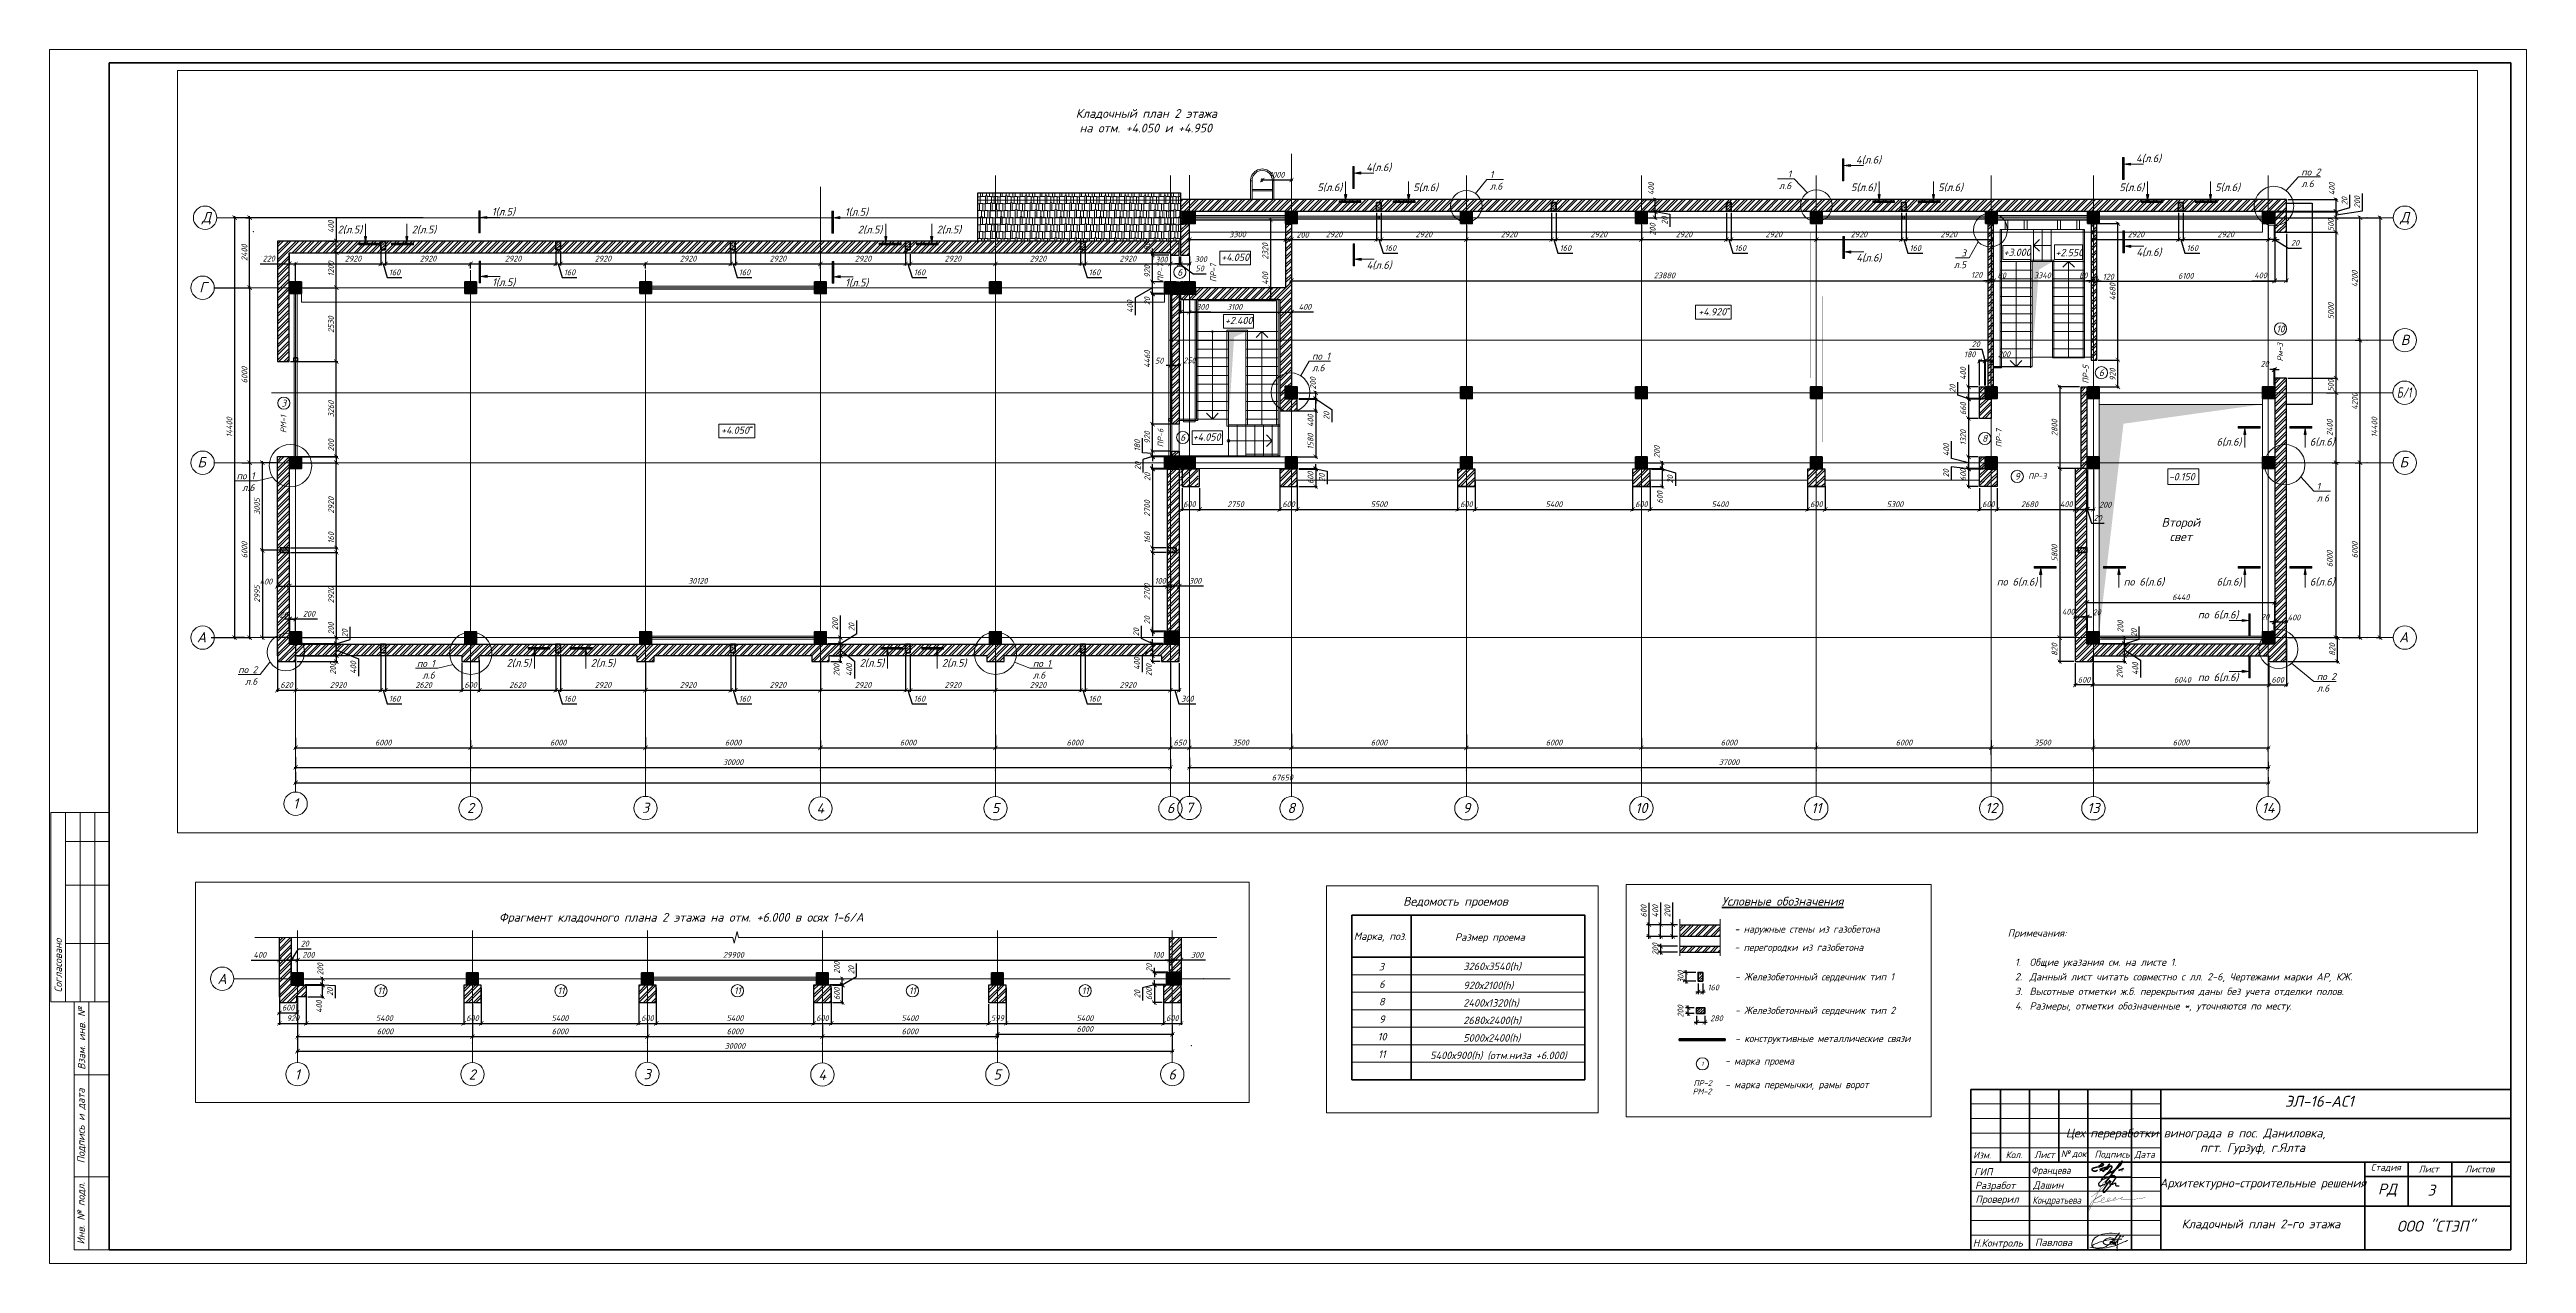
# Paper-space layout '3 План 2-го этажа' of a CAD drawing. Header units: millimetres. Extents: x 5 to 854, y 1 to 418.
# The model-space entities are those that its viewports show. They can reach past a viewport. Long polylines and large blocks are cut down to what shows.
import ezdxf
from ezdxf import colors
from ezdxf.entities.mleader import LeaderData, LeaderLine
from ezdxf.enums import TextEntityAlignment as Align
from ezdxf.math import Vec2, Vec3

# ---------------------------------------------------------------- set-up
doc = ezdxf.new("R2010")
doc.units = ezdxf.units.MM
doc.header["$MEASUREMENT"] = 0
for name, pattern in [('Double Dashed', [1797.222233, 1325, -211.666656, 63.333344, -197.222233]), ('IWC-GIB-5-NPK-M2-A-5-A1-2100$0$HIDDEN', [9.525, 6.35, -3.175]), ('Штриховая', [5644.444466, 2822.222233, -2822.222233]), ('штриховаяX2', [38.1, 25.4, -12.7])]:
    doc.linetypes.add(name, pattern=pattern)
doc.layers.get('0').update_dxf_attribs({"lineweight": 5})
for name, color, linetype, lineweight in [('!!! Подписи', 7, 'Continuous', 40), ('#noPrint', 10, 'Continuous', 30), ('#Бетон', 10, 'Continuous', 35), ('#Выноски', 150, 'Continuous', 15), ('#Оси', 7, 'Continuous', 5), ('#Рамка', 7, 'Continuous', 50), ('0_Ном._пера__99', 7, 'Continuous', 40), ('k_ Размеры', 7, 'Continuous', 15), ('k_ Рамка', 7, 'Continuous', 50), ('колонны_Ном._пера__94', 252, 'Continuous', 13), ('колонны_Ном._пера__99', 7, 'Continuous', 40), ('Конструкции', 160, 'Continuous', 5), ('лестницы_Ном._пера__96', 7, 'Continuous', 13), ('оси_Ном._пера__96', 7, 'Continuous', 5), ('оси_Ном._пера__97', 7, 'Continuous', 20), ('проемы', 222, 'Continuous', 13), ('размеры', 7, 'Continuous', 5), ('стены наруж_Ном._пера__97', 7, 'Continuous', 20), ('текст_Ном._пера__1', 7, 'Continuous', 0), ('текст_Ном._пера__96', 7, 'Continuous', 5), ('текст_Ном._пера__98', 7, 'Continuous', 35), ('текст_Ном._пера__99', 7, 'Continuous', 40), ('чертеж_Ном._пера__96', 7, 'Continuous', 13), ('чертеж_Ном._пера__97', 7, 'Continuous', 20), ('чертеж_Ном._пера__98', 7, 'Continuous', 35), ('чертеж_Ном._пера__99', 7, 'Continuous', 40), ('Штриховка', 7, 'Continuous', 9)]:
    doc.layers.add(name, color=color, linetype=linetype, lineweight=lineweight)
doc.layers.add('#Hatch', color=252, linetype='Continuous', lineweight=5, true_color=0x696969)
for name, color, linetype in [('#стены внутр', 152, 'Continuous'), ('#стены наруж', 7, 'Continuous'), ('#Текст', 7, 'Continuous'), ('RAM_TXT', 5, 'Continuous'), ('колонны', 7, 'Continuous'), ('оси', 7, 'Continuous'), ('размеры внутр', 7, 'Continuous'), ('текст', 7, 'Continuous'), ('чертеж', 7, 'Continuous')]:
    doc.layers.add(name, color=color, linetype=linetype)
doc.layers.add('NonPlottable_0', color=7, linetype='Continuous', plot=False)
doc.layers.add('NoPrint', color=18, linetype='Continuous', plot=False)
doc.styles.add('GOST 2.304', font='isocpeui.ttf')
doc.styles.get("Standard").update_dxf_attribs({"font": 'isocpeui.ttf'})
doc.styles.add('STEP PR', font='isocpeui.ttf')
doc.styles.add('СГЕНЕРИР_СТИЛЬ_3', font='gost_2_304-81_type.ttf')
doc.dimstyles.get("Standard").update_dxf_attribs({"dimtxt": 200, "dimasz": 150, "dimexe": 50, "dimexo": 50, "dimgap": 80, "dimtad": 1, "dimdec": 0, "dimzin": 0, "dimdsep": 46, "dimtxsty": 'Standard', "dimblk": 'ARCHTICK', "dimcen": 5, "dimdle": 50, "dimadec": 0, "dimazin": 0, "dimtfac": 1, "dimtdec": 0, "dimtofl": 0, "dimtmove": 1, "dimatfit": 3, "dimfxl": 1, "dimtolj": 1, "dimtzin": 0, "dimarcsym": 0})
doc.dimstyles.new('STEP', dxfattribs={"dimtxt": 200, "dimasz": 150, "dimexe": 80, "dimexo": 80, "dimgap": 80, "dimtad": 1, "dimdec": 0, "dimzin": 0, "dimdsep": 46, "dimtxsty": 'Standard', "dimblk": 'ARCHTICK', "dimcen": 150, "dimdle": 80, "dimadec": 0, "dimazin": 0, "dimtfac": 1, "dimtdec": 0, "dimtofl": 0, "dimtmove": 1, "dimatfit": 3, "dimfxl": 1, "dimtolj": 1, "dimtzin": 0, "dimarcsym": 0})
pattern_1 = [(45, (0, -12900.65), (-132.58252, 132.58252), []), (45, (88.39, -12900.65), (-132.58252, 132.58252), [])]
pattern_2 = [(45, (-181893.7, -135767.17), (-132.5825, 132.5825), []), (45, (-181805.31, -135767.17), (-132.5825, 132.5825), [])]

# ---------------------------------------------------------------- blocks, each defined once
blk = doc.blocks.new('frantseva')
at = {"layer": 'k_ Рамка', "color": 154, "lineweight": 40}
for points in [[(20958.22, 29747.93), (20957.94, 29747.69), (20957.58, 29747.61), (20957.14, 29747.6), (20956.8, 29747.65), (20956.48, 29747.91), (20956.46, 29748.24), (20956.58, 29748.45), (20956.77, 29748.59), (20957.13, 29748.76), (20957.56, 29748.87), (20958.03, 29748.99), (20958.62, 29749.02), (20958.95, 29749.03), (20959.05, 29749.04), (20958.94, 29749.32), (20959.11, 29749.56), (20959.4, 29749.88), (20959.78, 29750.07), (20960.09, 29750.12), (20960.31, 29749.94), (20960.2, 29749.69), (20959.7, 29749.34), (20959.3, 29749.25), (20958.94, 29749.32), (20958.59, 29749.32)], [(20961.95, 29748.7), (20961.79, 29748.8), (20961.53, 29748.8), (20961.15, 29748.8), (20960.91, 29748.8), (20960.54, 29748.74), (20960.1, 29748.62), (20959.73, 29748.48), (20959.21, 29748.29), (20959.09, 29748.13), (20959.21, 29748.05), (20959.34, 29747.95), (20959.81, 29747.95), (20960.08, 29747.95), (20960.51, 29747.96), (20961.02, 29748.1), (20961.59, 29748.27), (20961.87, 29748.56), (20962.04, 29748.91), (20962.22, 29749.03), (20962.42, 29749.16), (20962.64, 29749.31), (20962.86, 29749.32), (20963.11, 29749.33), (20963.19, 29749.11), (20963.14, 29748.84), (20963.03, 29748.63), (20962.9, 29748.4), (20962.8, 29748.22), (20962.36, 29747.75), (20961, 29746.31), (20959.61, 29744.84), (20961.03, 29746.34), (20962.11, 29746.94), (20962.87, 29747.37), (20962.8, 29747.33), (20962.91, 29747.12), (20965.45, 29748.95), (20965.88, 29749.42), (20966.51, 29750.33), (20966.71, 29750.79), (20966.7, 29751.05), (20966.56, 29751.05), (20965.93, 29750.36), (20964.42, 29748.21), (20960.94, 29743.64)], [(20959.11, 29747.72), (20959.23, 29747.61)], [(20962.37, 29749.89), (20962.36, 29750.02), (20960.1, 29747.3)], [(20965.5, 29747.78), (20967.29, 29748.45)], [(20966.66, 29747.67), (20966.74, 29747.67)]]:
    blk.add_lwpolyline(points, dxfattribs=at)
blk = doc.blocks.new('Подпись Алина Павлова')
at = {"layer": 'RAM_TXT', "lineweight": 20}
for points in [[(851914.1, -381410.4), (851909.4, -381415.5), (851908, -381416.3), (851901.4, -381416.5)], [(851902.1, -381415.9), (851906.6, -381414), (851915.1, -381413)], [(851913.3, -381410.7), (851908.8, -381410.6), (851905.1, -381411.6), (851902.6, -381413.9), (851902.5, -381416.1), (851907, -381416.9), (851912.1, -381415.9), (851915.7, -381414.4), (851917.7, -381413.6)], [(851910.3, -381414.6), (851909.3, -381415.5), (851907.2, -381414.5), (851909.4, -381412.6), (851910.8, -381412.6), (851912, -381413.1), (851912.1, -381413.9), (851911, -381415.2), (851910.1, -381414.9), (851910.1, -381414.3), (851911.2, -381414.2), (851911, -381414.8), (851911.5, -381414.1), (851911.5, -381414.2)], [(851911.5, -381414.1), (851911.5, -381415), (851911.5, -381415.2), (851912, -381414.8), (851912.1, -381414.7), (851911.9, -381415.2), (851912.2, -381414.8), (851912.5, -381414.4), (851912.3, -381415.1), (851912.4, -381415.5), (851912.4, -381415.2), (851912.5, -381414.9), (851914.6, -381411.6), (851914, -381412.5), (851913.1, -381416.1), (851913.2, -381418)], [(851915.1, -381412.2), (851915.5, -381412), (851915.9, -381411.7)], [(851913.2, -381418), (851913.1, -381416.1), (851913.3, -381415.2)]]:
    blk.add_spline(points, degree=3, dxfattribs=at)
blk = doc.blocks.new('A$C46BD104E')
at = {"layer": '!!! Подписи', "lineweight": 25}
blk.add_lwpolyline([(750, 386), (516, 27), (523, -41), (584, -34), (814, 238), (967, 475), (898, 533), (805, 528), (491, 396), (368, 272), (372, 189), (448, 193), (585, 240), (791, 346), (747, 274), (767, 236), (851, 242), (942, 288), (942, 288), (945, 212), (975, 186), (1070, 192)], dxfattribs=at)
at = {"layer": 'NoPrint', "lineweight": 0}
blk.add_lwpolyline([(0, 500), (1500, 500), (1500, 0), (0, 0)], close=True, dxfattribs=at)
blk = doc.blocks.new('Колонна_15_1', base_point=(22379, 71856))
at = {"layer": 'колонны_Ном._пера__94', "linetype": 'Continuous', "true_color": 0x7d7d7d}
blk.add_hatch(color=8, dxfattribs=at).paths.add_polyline_path([(22179, 71647), (22579, 71647), (22579, 72047), (22179, 72047)])
blk.add_hatch(color=8, dxfattribs=at).paths.add_polyline_path([(22179, 71647), (22579, 71647), (22579, 72047), (22179, 72047)])
at = {"layer": 'колонны_Ном._пера__99', "linetype": 'Continuous', "flags": 128}
blk.add_lwpolyline([(22179, 71647), (22579, 71647), (22579, 72047), (22179, 72047)], close=True, dxfattribs=at)
at = {"layer": 'колонны_Ном._пера__99', "color": 8, "linetype": 'Continuous', "true_color": 0x737373, "flags": 128}
blk.add_lwpolyline([(22179, 71647), (22579, 71647), (22579, 72047), (22179, 72047)], close=True, dxfattribs=at)
at = {"layer": 'оси_Ном._пера__96', "color": 253, "lineweight": 5, "true_color": 0x9c9c9c}
for points in [[(22179, 71847), (22579, 71847)], [(22179, 71847), (22579, 71847)], [(22379, 72047), (22379, 71647)], [(22379, 72047), (22379, 71647)]]:
    blk.add_lwpolyline(points, dxfattribs=at)
blk = doc.blocks.new('л 4950 17+3+15')
at = {"color": 253, "true_color": 0xa3a3a3}
for points in [[(171, 5900), (270, 5900), (270, 6220), (171, 6220)], [(171, 5900), (270, 5900), (270, 6220), (171, 6220)], [(929, 5900), (830, 5900), (830, 6220), (929, 6220)], [(929, 5900), (830, 5900), (830, 6220), (929, 6220)], [(1971, 5900), (2070, 5900), (2070, 6220), (1971, 6220)], [(1971, 5900), (2070, 5900), (2070, 6220), (1971, 6220)], [(2729, 5900), (2630, 5900), (2630, 6220), (2729, 6220)], [(2729, 5900), (2630, 5900), (2630, 6220), (2729, 6220)]]:
    blk.add_lwpolyline(points, close=True, dxfattribs=at)
for points in [[(2850, 5900), (2850, 1150), (3119, 1150)], [(2850, 5900), (2850, 1150), (3145, 1150)]]:
    blk.add_lwpolyline(points, dxfattribs=at)
at = {"color": 253, "lineweight": 0, "true_color": 0xa3a3a3}
blk.add_lwpolyline([(1850, 4850), (1100, 4850), (1050, 4850), (1050, 1500)], dxfattribs=at)
blk.add_lwpolyline([(1850, 4850), (1100, 4850), (1050, 4850), (1050, 1500)], dxfattribs=at)
at = {"color": 253, "lineweight": 30, "true_color": 0xa3a3a3}
for points in [[(3120, 1200), (3120, 1200), (1800, 1200)], [(3146, 1200), (3146, 1200), (1800, 1200)]]:
    blk.add_lwpolyline(points, dxfattribs=at)
at = {"layer": 'лестницы_Ном._пера__96', "color": 253, "linetype": 'Continuous', "lineweight": 0, "true_color": 0xa3a3a3}
for p, q in [((0, 5900), (2900, 5900)), ((0, 1500), (0, 5900)), ((0, 5900), (2900, 5900)), ((0, 1500), (0, 5900)), ((50, 1500), (50, 5900)), ((50, 1500), (50, 5900)), ((1150, 5900), (1150, 4800)), ((1150, 5900), (1150, 4800)), ((1150, 5350), (1750, 5350)), ((1150, 5350), (1750, 5350)), ((1450, 5900), (1450, 4800)), ((1450, 5900), (1450, 4800)), ((1550, 5550), (1750, 5350)), ((1550, 5550), (1750, 5350)), ((1550, 5150), (1750, 5350)), ((1550, 5150), (1750, 5350)), ((1750, 5900), (1750, 4800)), ((1750, 5900), (1750, 4800)), ((2900, 5900), (2900, 1200)), ((2900, 5900), (2900, 1200)), ((0, 4800), (1100, 4800)), ((0, 4800), (1100, 4800)), ((0, 4500), (1100, 4500)), ((0, 4500), (1100, 4500)), ((350, 4600), (550, 4800)), ((350, 4600), (550, 4800)), ((750, 4600), (550, 4800)), ((550, 1500), (550, 4800)), ((750, 4600), (550, 4800)), ((550, 1500), (550, 4800)), ((1100, 4800), (1800, 4800)), ((1100, 1500), (1100, 4800)), ((1100, 4800), (1800, 4800)), ((1100, 1500), (1100, 4800)), ((2900, 4800), (1800, 4800)), ((2900, 4800), (1800, 4800)), ((2900, 4500), (1800, 4500)), ((2900, 4500), (1800, 4500)), ((2350, 4800), (2350, 1200)), ((2350, 4800), (2350, 1200)), ((0, 4200), (1100, 4200)), ((0, 4200), (1100, 4200)), ((0, 3900), (1100, 3900)), ((0, 3900), (1100, 3900)), ((0, 3600), (1100, 3600)), ((0, 3600), (1100, 3600)), ((2900, 4200), (1800, 4200)), ((2900, 4200), (1800, 4200)), ((2900, 3900), (1800, 3900)), ((2900, 3900), (1800, 3900)), ((2900, 3600), (1800, 3600)), ((2900, 3600), (1800, 3600)), ((0, 3300), (1100, 3300)), ((0, 3300), (1100, 3300)), ((0, 3000), (1100, 3000)), ((0, 3000), (1100, 3000)), ((0, 2700), (1100, 2700)), ((0, 2700), (1100, 2700)), ((2900, 3300), (1800, 3300)), ((2900, 3300), (1800, 3300)), ((2900, 3000), (1800, 3000)), ((2900, 3000), (1800, 3000)), ((2900, 2700), (1800, 2700)), ((2900, 2700), (1800, 2700)), ((0, 2400), (1100, 2400)), ((0, 2400), (1100, 2400)), ((0, 2100), (1100, 2100)), ((0, 2100), (1100, 2100)), ((0, 1800), (1100, 1800)), ((0, 1800), (1100, 1800)), ((2900, 2400), (1800, 2400)), ((2900, 2400), (1800, 2400)), ((2900, 2100), (1800, 2100)), ((2900, 2100), (1800, 2100)), ((2900, 1800), (1800, 1800)), ((2900, 1800), (1800, 1800)), ((2900, 1500), (1800, 1500)), ((2900, 1500), (1800, 1500)), ((2350, 1200), (2150, 1400)), ((2350, 1200), (2150, 1400)), ((2350, 1200), (2550, 1400)), ((2350, 1200), (2550, 1400))]:
    blk.add_line(p, q, dxfattribs=at)
at = {"layer": 'лестницы_Ном._пера__96', "color": 253, "linetype": 'Continuous', "true_color": 0xa3a3a3}
for p, q in [((1800, 4800), (1800, 1200)), ((0, 1500), (1100, 1500)), ((0, 1500), (1100, 1500)), ((2900, 1200), (1800, 1200)), ((2900, 1200), (1800, 1200))]:
    blk.add_line(p, q, dxfattribs=at)
at = {"layer": 'лестницы_Ном._пера__96', "color": 253, "linetype": 'Continuous', "lineweight": 0, "true_color": 0xa3a3a3}
blk.add_lwpolyline([(1850, 4850), (1850, 1150), (1850, 1150)], dxfattribs=at)
blk.add_lwpolyline([(1850, 4850), (1850, 1150), (1850, 1150)], dxfattribs=at)
blk = doc.blocks.new('л 4050h')
at = {"color": 8, "lineweight": 0, "true_color": 0x737373}
for centre, radius in [((2149, 4800), 28.2), ((1599, 1055), 45.6)]:
    blk.add_circle(centre, radius, dxfattribs=at)
at = {"layer": 'лестницы_Ном._пера__96', "color": 8, "lineweight": 0, "true_color": 0x737373}
for p, q in [((-101, 5900), (2699, 5900)), ((-101, 505), (-101, 5900)), ((2699, 5900), (2699, 1800)), ((-101, 4800), (999, 4800)), ((-101, 4500), (999, 4500)), ((449, 4800), (249, 4600)), ((449, 1605), (449, 4800)), ((449, 4800), (649, 4600)), ((999, 1605), (999, 4800)), ((2699, 4800), (1599, 4800)), ((2699, 4500), (1599, 4500)), ((2149, 4800), (2149, 1800)), ((-101, 4200), (999, 4200)), ((-101, 3900), (999, 3900)), ((-101, 3600), (999, 3600)), ((2699, 4200), (1599, 4200)), ((2699, 3900), (1599, 3900)), ((2699, 3600), (1599, 3600)), ((-101, 3300), (999, 3300)), ((-101, 3000), (999, 3000)), ((-101, 2700), (999, 2700)), ((2699, 3300), (1599, 3300)), ((2699, 3000), (1599, 3000)), ((2699, 3000), (1599, 3000)), ((2699, 2700), (1599, 2700)), ((-101, 2400), (999, 2400)), ((-101, 2100), (999, 2100)), ((-101, 1800), (999, 1800)), ((2698, 2400), (1599, 2400)), ((2698, 2100), (1599, 2100)), ((2149, 1800), (1949, 2000)), ((2149, 1800), (2349, 2000)), ((-161, 505), (-161, 1605)), ((99, 505), (99, 1605)), ((99, 1055), (299, 1255)), ((1599, 1055), (99, 1055)), ((99, 1055), (299, 855)), ((399, 505), (399, 1605)), ((699, 505), (699, 1605)), ((999, 505), (999, 1605)), ((1299, 505), (1299, 1605)), ((1599, 505), (1599, 1605)), ((1599, 505), (1599, 1604))]:
    blk.add_line(p, q, dxfattribs=at)
at = {"layer": 'лестницы_Ном._пера__96', "color": 8, "true_color": 0x737373}
for p, q in [((999, 4800), (1789, 4800)), ((99, 505), (99, 1605))]:
    blk.add_line(p, q, dxfattribs=at)
at = {"layer": 'лестницы_Ном._пера__96', "color": 8, "linetype": 'Continuous', "lineweight": 15, "true_color": 0x737373}
blk.add_line((3289, 1800), (1599, 1800), dxfattribs=at)
at = {"layer": 'лестницы_Ном._пера__96', "color": 8, "linetype": 'Штриховая', "lineweight": 0, "ltscale": 0.05, "true_color": 0x737373}
blk.add_line((-101, 600), (999, 600), dxfattribs=at)
at = {"layer": 'лестницы_Ном._пера__96', "color": 8, "linetype": 'Continuous', "true_color": 0x737373}
blk.add_line((1789, 505), (191, 505), dxfattribs=at)
at = {"layer": 'лестницы_Ном._пера__96', "color": 8, "lineweight": 0, "true_color": 0x737373}
for points in [[(-48, 1605), (-48, 5857), (2649, 5857), (2649, 1800), (2649, 1750), (3289, 1750)], [(999, 1605), (999, 545)]]:
    blk.add_lwpolyline(points, dxfattribs=at)
at = {"layer": 'лестницы_Ном._пера__96', "color": 8, "linetype": 'Continuous', "lineweight": 15, "true_color": 0x737373}
for points in [[(-161, 1605), (1599, 1605), (1599, 4800)], [(-161, 505), (1790, 505), (1790, 505), (3289, 505)]]:
    blk.add_lwpolyline(points, dxfattribs=at)
at = {"layer": 'лестницы_Ном._пера__96', "color": 8, "linetype": 'Continuous', "lineweight": 0, "true_color": 0x737373}
blk.add_lwpolyline([(3289, 505), (3289, 1800)], dxfattribs=at)
at = {"layer": 'лестницы_Ном._пера__96', "color": 8, "linetype": 'Continuous', "true_color": 0x737373}
blk.add_arc((1599, 2400), 0.5, 180, 270, dxfattribs=at)
at = {"layer": 'лестницы_Ном._пера__96', "color": 8, "lineweight": 0, "true_color": 0x737373}
blk.add_arc((2698, 2400), 0.5, 270, 0, dxfattribs=at)
at = {"layer": 'лестницы_Ном._пера__96', "color": 8, "linetype": 'Continuous', "true_color": 0x737373}
for centre, major_axis, start_param, end_param in [((1599, 1604), (0.354, 0.354), 5.497787, 7.068583), ((1899, 1604), (0.354, 0.354), 5.497787, 7.068583), ((1789, 505), (-0.354, 0.354), 2.356194, 3.926991)]:
    blk.add_ellipse(centre, major_axis=major_axis, ratio=1, start_param=start_param, end_param=end_param, dxfattribs=at)
at = {"layer": 'чертеж_Ном._пера__97', "color": 8, "lineweight": 0, "true_color": 0x737373, "flags": 128}
for points in [[(-161, 1561), (1654, 1561), (1654, 4850), (946, 4850), (946, 1605)], [(-161, 545), (3289, 545), (3289, 505)]]:
    blk.add_lwpolyline(points, dxfattribs=at)
blk = doc.blocks.new('Стандартный маркер сетки')
at = {"layer": 'оси_Ном._пера__96', "linetype": 'Double Dashed'}
blk.add_line((900, 0), (0, 0), dxfattribs=at)
at = {"layer": 'оси_Ном._пера__96', "linetype": 'Double Dashed', "lineweight": 5}
for p, q in [((900, 0), (17157, 0)), ((17157, 0), (18057, 0))]:
    blk.add_line(p, q, dxfattribs=at)
at = {"layer": 'оси_Ном._пера__96', "linetype": 'Double Dashed'}
blk.add_point((17157, 0), dxfattribs=at)
blk.add_point((17157, 0), dxfattribs=at)
at = {"layer": 'оси_Ном._пера__97', "linetype": 'Continuous'}
blk.add_circle((18457, 0), 400, dxfattribs=at)
at = {"layer": 'оси_Ном._пера__96', "style": 'СГЕНЕРИР_СТИЛЬ_3'}
blk.add_attdef('AC_MarkerText_1', text='', height=350, rotation=90, dxfattribs=at).set_placement((18727, -87), align=Align.BOTTOM_LEFT)
blk = doc.blocks.new('Стандартный маркер сетки_2')
at = {"layer": 'оси_Ном._пера__96', "linetype": 'Double Dashed'}
blk.add_line((900, 0), (0, 0), dxfattribs=at)
at = {"layer": 'оси_Ном._пера__96', "linetype": 'Double Dashed', "lineweight": 5}
for p, q in [((900, 0), (17157, 0)), ((17157, 0), (18057, 0))]:
    blk.add_line(p, q, dxfattribs=at)
blk.add_point((17157, 0), dxfattribs=at)
blk.add_point((17157, 0), dxfattribs=at)
at = {"layer": 'оси_Ном._пера__97', "linetype": 'Continuous'}
blk.add_circle((18457, 0), 400, dxfattribs=at)
at = {"layer": 'оси_Ном._пера__96', "style": 'СГЕНЕРИР_СТИЛЬ_3'}
blk.add_attdef('AC_MarkerText_1', text='', height=350, rotation=90, dxfattribs=at).set_placement((18727, -122), align=Align.BOTTOM_LEFT)
blk = doc.blocks.new('Стандартный маркер сетки_3')
at = {"layer": 'оси_Ном._пера__96', "linetype": 'Double Dashed'}
for p, q in [((900, 0), (0, 0)), ((17157, 0), (18057, 0))]:
    blk.add_line(p, q, dxfattribs=at)
at = {"layer": 'оси_Ном._пера__96', "linetype": 'Double Dashed', "lineweight": 5}
blk.add_line((900, 0), (17157, 0), dxfattribs=at)
at = {"layer": 'оси_Ном._пера__96', "linetype": 'Double Dashed'}
blk.add_point((17157, 0), dxfattribs=at)
blk.add_point((17157, 0), dxfattribs=at)
at = {"layer": 'оси_Ном._пера__97', "linetype": 'Continuous'}
blk.add_circle((18457, 0), 400, dxfattribs=at)
at = {"layer": 'оси_Ном._пера__96', "style": 'СГЕНЕРИР_СТИЛЬ_3'}
blk.add_attdef('AC_MarkerText_1', text='', height=350, rotation=90, dxfattribs=at).set_placement((18727, -122), align=Align.BOTTOM_LEFT)
blk = doc.blocks.new('Стандартный маркер сетки_4')
at = {"layer": 'оси_Ном._пера__96', "linetype": 'Double Dashed', "lineweight": 5}
blk.add_line((-2864, 0), (17157, 0), dxfattribs=at)
at = {"layer": 'оси_Ном._пера__96', "linetype": 'Double Dashed'}
for p, q in [((900, 0), (0, 0)), ((17157, 0), (18057, 0))]:
    blk.add_line(p, q, dxfattribs=at)
blk.add_point((17157, 0), dxfattribs=at)
blk.add_point((17157, 0), dxfattribs=at)
at = {"layer": 'оси_Ном._пера__97', "linetype": 'Continuous'}
blk.add_circle((18457, 0), 400, dxfattribs=at)
at = {"layer": 'оси_Ном._пера__96', "style": 'СГЕНЕРИР_СТИЛЬ_3'}
blk.add_attdef('AC_MarkerText_1', text='', height=350, rotation=90, dxfattribs=at).set_placement((18727, -139), align=Align.BOTTOM_LEFT)
blk = doc.blocks.new('Стандартный маркер сетки_5')
at = {"layer": 'оси_Ном._пера__96', "linetype": 'Double Dashed'}
for p, q in [((900, 0), (0, 0)), ((900, 0), (20403, 0)), ((20403, 0), (21303, 0))]:
    blk.add_line(p, q, dxfattribs=at)
blk.add_point((20403, 0), dxfattribs=at)
blk.add_point((20403, 0), dxfattribs=at)
at = {"layer": 'оси_Ном._пера__97', "linetype": 'Continuous'}
blk.add_circle((21703, 0), 400, dxfattribs=at)
at = {"layer": 'оси_Ном._пера__96', "style": 'СГЕНЕРИР_СТИЛЬ_3'}
blk.add_attdef('AC_MarkerText_1', text='', height=350, rotation=90, dxfattribs=at).set_placement((21973, -122), align=Align.BOTTOM_LEFT)
blk = doc.blocks.new('Стандартный маркер сетки_6')
at = {"layer": 'оси_Ном._пера__96', "linetype": 'Double Dashed'}
for p, q in [((900, 0), (0, 0)), ((900, 0), (20403, 0)), ((20403, 0), (21303, 0))]:
    blk.add_line(p, q, dxfattribs=at)
blk.add_point((20403, 0), dxfattribs=at)
blk.add_point((20403, 0), dxfattribs=at)
at = {"layer": 'оси_Ном._пера__97', "linetype": 'Continuous'}
blk.add_circle((21703, 0), 400, dxfattribs=at)
at = {"layer": 'оси_Ном._пера__96', "style": 'СГЕНЕРИР_СТИЛЬ_3'}
blk.add_attdef('AC_MarkerText_1', text='', height=350, rotation=90, dxfattribs=at).set_placement((21973, -122), align=Align.BOTTOM_LEFT)
blk = doc.blocks.new('Стандартный маркер сетки_7')
at = {"layer": 'оси_Ном._пера__96', "linetype": 'Double Dashed'}
for p, q in [((900, 0), (0, 0)), ((900, 0), (21145, 0)), ((21145, 0), (22045, 0))]:
    blk.add_line(p, q, dxfattribs=at)
blk.add_point((21145, 0), dxfattribs=at)
blk.add_point((21145, 0), dxfattribs=at)
at = {"layer": 'оси_Ном._пера__97', "linetype": 'Continuous'}
blk.add_circle((22445, 0), 400, dxfattribs=at)
at = {"layer": 'оси_Ном._пера__96', "style": 'СГЕНЕРИР_СТИЛЬ_3'}
blk.add_attdef('AC_MarkerText_1', text='', height=350, rotation=90, dxfattribs=at).set_placement((22714, -139), align=Align.BOTTOM_LEFT)
blk = doc.blocks.new('Стандартный маркер сетки_8')
at = {"layer": 'оси_Ном._пера__96', "linetype": 'Double Dashed'}
for p, q in [((900, 0), (0, 0)), ((900, 0), (20403, 0)), ((20403, 0), (21303, 0))]:
    blk.add_line(p, q, dxfattribs=at)
blk.add_point((20403, 0), dxfattribs=at)
blk.add_point((20403, 0), dxfattribs=at)
at = {"layer": 'оси_Ном._пера__97', "linetype": 'Continuous'}
blk.add_circle((21703, 0), 400, dxfattribs=at)
at = {"layer": 'оси_Ном._пера__96', "style": 'СГЕНЕРИР_СТИЛЬ_3'}
blk.add_attdef('AC_MarkerText_1', text='', height=350, rotation=90, dxfattribs=at).set_placement((21973, -122), align=Align.BOTTOM_LEFT)
blk = doc.blocks.new('Стандартный маркер сетки_9')
at = {"layer": 'оси_Ном._пера__96', "linetype": 'Double Dashed'}
for p, q in [((900, 0), (0, 0)), ((900, 0), (20403, 0)), ((20403, 0), (21303, 0))]:
    blk.add_line(p, q, dxfattribs=at)
blk.add_point((20403, 0), dxfattribs=at)
blk.add_point((20403, 0), dxfattribs=at)
at = {"layer": 'оси_Ном._пера__97', "linetype": 'Continuous'}
blk.add_circle((21703, 0), 400, dxfattribs=at)
at = {"layer": 'оси_Ном._пера__96', "style": 'СГЕНЕРИР_СТИЛЬ_3'}
blk.add_attdef('AC_MarkerText_1', text='', height=350, rotation=90, dxfattribs=at).set_placement((21973, -209), align=Align.BOTTOM_LEFT)
blk = doc.blocks.new('Стандартный маркер сетки_10')
at = {"layer": 'оси_Ном._пера__96', "linetype": 'Double Dashed'}
for p, q in [((900, 0), (0, 0)), ((900, 0), (20403, 0)), ((20403, 0), (21303, 0))]:
    blk.add_line(p, q, dxfattribs=at)
blk.add_point((20403, 0), dxfattribs=at)
blk.add_point((20403, 0), dxfattribs=at)
at = {"layer": 'оси_Ном._пера__97', "linetype": 'Continuous'}
blk.add_circle((21703, 0), 400, dxfattribs=at)
at = {"layer": 'оси_Ном._пера__96', "style": 'СГЕНЕРИР_СТИЛЬ_3'}
blk.add_attdef('AC_MarkerText_1', text='', height=350, rotation=90, dxfattribs=at).set_placement((21973, -173), align=Align.BOTTOM_LEFT)
blk = doc.blocks.new('Стандартный маркер сетки_11')
at = {"layer": 'оси_Ном._пера__96', "linetype": 'Double Dashed'}
for p, q in [((900, 0), (0, 0)), ((900, 0), (20403, 0)), ((20403, 0), (21303, 0))]:
    blk.add_line(p, q, dxfattribs=at)
blk.add_point((20403, 0), dxfattribs=at)
blk.add_point((20403, 0), dxfattribs=at)
at = {"layer": 'оси_Ном._пера__97', "linetype": 'Continuous'}
blk.add_circle((21703, 0), 400, dxfattribs=at)
at = {"layer": 'оси_Ном._пера__96', "style": 'СГЕНЕРИР_СТИЛЬ_3'}
blk.add_attdef('AC_MarkerText_1', text='', height=350, rotation=90, dxfattribs=at).set_placement((21973, -209), align=Align.BOTTOM_LEFT)
blk = doc.blocks.new('Стандартный маркер сетки_12')
at = {"layer": 'оси_Ном._пера__96', "linetype": 'Double Dashed'}
for p, q in [((900, 0), (0, 0)), ((900, 0), (20403, 0)), ((20403, 0), (21303, 0))]:
    blk.add_line(p, q, dxfattribs=at)
blk.add_point((20403, 0), dxfattribs=at)
blk.add_point((20403, 0), dxfattribs=at)
at = {"layer": 'оси_Ном._пера__97', "linetype": 'Continuous'}
blk.add_circle((21703, 0), 400, dxfattribs=at)
at = {"layer": 'оси_Ном._пера__96', "style": 'СГЕНЕРИР_СТИЛЬ_3'}
blk.add_attdef('AC_MarkerText_1', text='', height=350, rotation=90, dxfattribs=at).set_placement((21973, -209), align=Align.BOTTOM_LEFT)
blk = doc.blocks.new('Стандартный маркер сетки_13')
at = {"layer": 'оси_Ном._пера__96', "linetype": 'Double Dashed'}
for p, q in [((900, 0), (0, 0)), ((20403, 0), (21303, 0))]:
    blk.add_line(p, q, dxfattribs=at)
at = {"layer": 'оси_Ном._пера__96', "linetype": 'Double Dashed', "lineweight": 5}
blk.add_line((900, 0), (20403, 0), dxfattribs=at)
at = {"layer": 'оси_Ном._пера__96', "linetype": 'Double Dashed'}
blk.add_point((20403, 0), dxfattribs=at)
blk.add_point((20403, 0), dxfattribs=at)
at = {"layer": 'оси_Ном._пера__97', "linetype": 'Continuous'}
blk.add_circle((21703, 0), 400, dxfattribs=at)
at = {"layer": 'оси_Ном._пера__96', "style": 'СГЕНЕРИР_СТИЛЬ_3'}
blk.add_attdef('AC_MarkerText_1', text='', height=350, rotation=90, dxfattribs=at).set_placement((21973, -226), align=Align.BOTTOM_LEFT)
blk = doc.blocks.new('Стандартный маркер сетки_16')
at = {"layer": 'оси_Ном._пера__96', "linetype": 'Double Dashed'}
for p, q in [((900, 0), (0, 0)), ((900, 0), (41068, 0)), ((41068, 0), (41968, 0))]:
    blk.add_line(p, q, dxfattribs=at)
blk.add_point((900, 0), dxfattribs=at)
blk.add_point((900, 0), dxfattribs=at)
at = {"layer": 'оси_Ном._пера__97', "linetype": 'Continuous'}
blk.add_circle((-400, 0), 400, dxfattribs=at)
at = {"layer": 'оси_Ном._пера__96', "style": 'СГЕНЕРИР_СТИЛЬ_3'}
blk.add_attdef('AC_MarkerText_1', text='', height=350, rotation=180, dxfattribs=at).set_placement((-261, 270), align=Align.BOTTOM_LEFT)
blk = doc.blocks.new('Стандартный маркер сетки_17')
at = {"layer": 'оси_Ном._пера__96', "linetype": 'Double Dashed'}
for p, q in [((900, 0), (0, 0)), ((900, 0), (20403, 0)), ((20403, 0), (21303, 0))]:
    blk.add_line(p, q, dxfattribs=at)
blk.add_point((20403, 0), dxfattribs=at)
blk.add_point((20403, 0), dxfattribs=at)
at = {"layer": 'оси_Ном._пера__97', "linetype": 'Continuous'}
blk.add_circle((21703, 0), 400, dxfattribs=at)
at = {"layer": 'оси_Ном._пера__96', "style": 'СГЕНЕРИР_СТИЛЬ_3'}
blk.add_attdef('AC_MarkerText_1', text='', height=350, rotation=90, dxfattribs=at).set_placement((21973, -122), align=Align.BOTTOM_LEFT)
blk = doc.blocks.new('_ArchTick')
at = {"color": 0, "linetype": 'ByBlock', "const_width": 0.15}
blk.add_lwpolyline([(-0.5, -0.5), (0.5, 0.5)], dxfattribs=at)
blk = doc.blocks.new('*D24')
at = {"layer": 'Defpoints', "color": 0, "transparency": 16777216}
for p in [(-214651, -83762), (-147001, -83944), (-147001, -84189)]:
    blk.add_point(p, dxfattribs=at)
at = {"layer": 'размеры', "color": 0, "lineweight": -2, "transparency": 16777216}
for p, q in [((-214651, -83812), (-214651, -84239)), ((-147001, -83994), (-147001, -84239)), ((-214701, -84189), (-146951, -84189))]:
    blk.add_line(p, q, dxfattribs=at)
at = {"layer": 'размеры', "color": 0, "lineweight": -2, "transparency": 16777216, "xscale": 150, "yscale": 150, "zscale": 150, "rotation": 180}
blk.add_blockref('_ArchTick', (-214651, -84189), dxfattribs=at)
at = {"layer": 'размеры', "color": 0, "lineweight": -2, "transparency": 16777216, "xscale": 150, "yscale": 150, "zscale": 150}
blk.add_blockref('_ArchTick', (-147001, -84189), dxfattribs=at)
at = {"layer": 'размеры', "color": 0, "transparency": 16777216, "insert": (-180813, -84008), "char_height": 200, "attachment_point": 5}
blk.add_mtext('\\A1;67650', dxfattribs=at)
blk = doc.blocks.new('*D25')
at = {"layer": 'Defpoints', "color": 0, "transparency": 16777216}
for p in [(-216546, -73210), (-216225, -73210), (-217598, -79210)]:
    blk.add_point(p, dxfattribs=at)
at = {"layer": 'размеры', "color": 0, "lineweight": -2, "transparency": 16777216}
for p, q in [((-216496, -73210), (-216175, -73210)), ((-216225, -79260), (-216225, -73160)), ((-217548, -79210), (-216175, -79210))]:
    blk.add_line(p, q, dxfattribs=at)
at = {"layer": 'размеры', "color": 0, "lineweight": -2, "transparency": 16777216, "xscale": 150, "yscale": 150, "zscale": 150}
for p, rotation in [((-216225, -73210), 90), ((-216225, -79210), 270)]:
    blk.add_blockref('_ArchTick', p, dxfattribs=dict(at, rotation=rotation))
at = {"layer": 'размеры', "color": 0, "transparency": 16777216, "insert": (-216405, -76206), "char_height": 200, "attachment_point": 5, "rotation": 90}
blk.add_mtext('\\A1;6000', dxfattribs=at)
blk = doc.blocks.new('*D26')
at = {"layer": 'Defpoints', "color": 0, "transparency": 16777216}
for p in [(-217509, -67210), (-216225, -67210), (-216546, -73210)]:
    blk.add_point(p, dxfattribs=at)
at = {"layer": 'размеры', "color": 0, "lineweight": -2, "transparency": 16777216}
for p, q in [((-217459, -67210), (-216175, -67210)), ((-216225, -73260), (-216225, -67160)), ((-216496, -73210), (-216175, -73210))]:
    blk.add_line(p, q, dxfattribs=at)
at = {"layer": 'размеры', "color": 0, "lineweight": -2, "transparency": 16777216, "xscale": 150, "yscale": 150, "zscale": 150}
for p, rotation in [((-216225, -67210), 90), ((-216225, -73210), 270)]:
    blk.add_blockref('_ArchTick', p, dxfattribs=dict(at, rotation=rotation))
at = {"layer": 'размеры', "color": 0, "transparency": 16777216, "insert": (-216405, -70206), "char_height": 200, "attachment_point": 5, "rotation": 90}
blk.add_mtext('\\A1;6000', dxfattribs=at)
blk = doc.blocks.new('*D27')
at = {"layer": 'Defpoints', "color": 0, "transparency": 16777216}
for p in [(-214651, -82596), (-208651, -82681), (-208651, -82989)]:
    blk.add_point(p, dxfattribs=at)
at = {"layer": 'размеры', "color": 0, "lineweight": -2, "transparency": 16777216}
for p, q in [((-214701, -82989), (-208601, -82989)), ((-214651, -82646), (-214651, -83039)), ((-208651, -82731), (-208651, -83039))]:
    blk.add_line(p, q, dxfattribs=at)
at = {"layer": 'размеры', "color": 0, "lineweight": -2, "transparency": 16777216, "xscale": 150, "yscale": 150, "zscale": 150, "rotation": 180}
blk.add_blockref('_ArchTick', (-214651, -82989), dxfattribs=at)
at = {"layer": 'размеры', "color": 0, "lineweight": -2, "transparency": 16777216, "xscale": 150, "yscale": 150, "zscale": 150}
blk.add_blockref('_ArchTick', (-208651, -82989), dxfattribs=at)
at = {"layer": 'размеры', "color": 0, "transparency": 16777216, "insert": (-211646, -82809), "char_height": 200, "attachment_point": 5}
blk.add_mtext('\\A1;6000', dxfattribs=at)
blk = doc.blocks.new('*D28')
at = {"layer": 'Defpoints', "color": 0, "transparency": 16777216}
for p in [(-208651, -82681), (-202651, -82571), (-202651, -82989)]:
    blk.add_point(p, dxfattribs=at)
at = {"layer": 'размеры', "color": 0, "lineweight": -2, "transparency": 16777216}
for p, q in [((-208701, -82989), (-202601, -82989)), ((-208651, -82731), (-208651, -83039)), ((-202651, -82621), (-202651, -83039))]:
    blk.add_line(p, q, dxfattribs=at)
at = {"layer": 'размеры', "color": 0, "lineweight": -2, "transparency": 16777216, "xscale": 150, "yscale": 150, "zscale": 150, "rotation": 180}
blk.add_blockref('_ArchTick', (-208651, -82989), dxfattribs=at)
at = {"layer": 'размеры', "color": 0, "lineweight": -2, "transparency": 16777216, "xscale": 150, "yscale": 150, "zscale": 150}
blk.add_blockref('_ArchTick', (-202651, -82989), dxfattribs=at)
at = {"layer": 'размеры', "color": 0, "transparency": 16777216, "insert": (-205646, -82809), "char_height": 200, "attachment_point": 5}
blk.add_mtext('\\A1;6000', dxfattribs=at)
blk = doc.blocks.new('*D29')
at = {"layer": 'Defpoints', "color": 0, "transparency": 16777216}
for p in [(-202651, -82571), (-196651, -82692), (-196651, -82989)]:
    blk.add_point(p, dxfattribs=at)
at = {"layer": 'размеры', "color": 0, "lineweight": -2, "transparency": 16777216}
for p, q in [((-202701, -82989), (-196601, -82989)), ((-202651, -82621), (-202651, -83039)), ((-196651, -82742), (-196651, -83039))]:
    blk.add_line(p, q, dxfattribs=at)
at = {"layer": 'размеры', "color": 0, "lineweight": -2, "transparency": 16777216, "xscale": 150, "yscale": 150, "zscale": 150, "rotation": 180}
blk.add_blockref('_ArchTick', (-202651, -82989), dxfattribs=at)
at = {"layer": 'размеры', "color": 0, "lineweight": -2, "transparency": 16777216, "xscale": 150, "yscale": 150, "zscale": 150}
blk.add_blockref('_ArchTick', (-196651, -82989), dxfattribs=at)
at = {"layer": 'размеры', "color": 0, "transparency": 16777216, "insert": (-199646, -82809), "char_height": 200, "attachment_point": 5}
blk.add_mtext('\\A1;6000', dxfattribs=at)
blk = doc.blocks.new('*D30')
at = {"layer": 'Defpoints', "color": 0, "transparency": 16777216}
for p in [(-196651, -82692), (-190651, -82788), (-190651, -82989)]:
    blk.add_point(p, dxfattribs=at)
at = {"layer": 'размеры', "color": 0, "lineweight": -2, "transparency": 16777216}
for p, q in [((-196701, -82989), (-190601, -82989)), ((-196651, -82742), (-196651, -83039)), ((-190651, -82838), (-190651, -83039))]:
    blk.add_line(p, q, dxfattribs=at)
at = {"layer": 'размеры', "color": 0, "lineweight": -2, "transparency": 16777216, "xscale": 150, "yscale": 150, "zscale": 150, "rotation": 180}
blk.add_blockref('_ArchTick', (-196651, -82989), dxfattribs=at)
at = {"layer": 'размеры', "color": 0, "lineweight": -2, "transparency": 16777216, "xscale": 150, "yscale": 150, "zscale": 150}
blk.add_blockref('_ArchTick', (-190651, -82989), dxfattribs=at)
at = {"layer": 'размеры', "color": 0, "transparency": 16777216, "insert": (-193646, -82809), "char_height": 200, "attachment_point": 5}
blk.add_mtext('\\A1;6000', dxfattribs=at)
blk = doc.blocks.new('*D31')
at = {"layer": 'Defpoints', "color": 0, "transparency": 16777216}
for p in [(-190651, -82488), (-184651, -82571), (-184651, -82989)]:
    blk.add_point(p, dxfattribs=at)
at = {"layer": 'размеры', "color": 0, "lineweight": -2, "transparency": 16777216}
for p, q in [((-190701, -82989), (-184601, -82989)), ((-190651, -82538), (-190651, -83039)), ((-184651, -82621), (-184651, -83039))]:
    blk.add_line(p, q, dxfattribs=at)
at = {"layer": 'размеры', "color": 0, "lineweight": -2, "transparency": 16777216, "xscale": 150, "yscale": 150, "zscale": 150, "rotation": 180}
blk.add_blockref('_ArchTick', (-190651, -82989), dxfattribs=at)
at = {"layer": 'размеры', "color": 0, "lineweight": -2, "transparency": 16777216, "xscale": 150, "yscale": 150, "zscale": 150}
blk.add_blockref('_ArchTick', (-184651, -82989), dxfattribs=at)
at = {"layer": 'размеры', "color": 0, "transparency": 16777216, "insert": (-187929, -82809), "char_height": 200, "attachment_point": 5}
blk.add_mtext('\\A1;6000', dxfattribs=at)
blk = doc.blocks.new('*D32')
at = {"layer": 'Defpoints', "color": 0, "transparency": 16777216}
for p in [(-184651, -82571), (-184001, -82649), (-184001, -82989)]:
    blk.add_point(p, dxfattribs=at)
at = {"layer": 'размеры', "color": 0, "lineweight": -2, "transparency": 16777216}
for p, q in [((-184701, -82989), (-183951, -82989)), ((-184651, -82621), (-184651, -83039)), ((-184001, -82699), (-184001, -83039))]:
    blk.add_line(p, q, dxfattribs=at)
at = {"layer": 'размеры', "color": 0, "lineweight": -2, "transparency": 16777216, "xscale": 150, "yscale": 150, "zscale": 150, "rotation": 180}
blk.add_blockref('_ArchTick', (-184651, -82989), dxfattribs=at)
at = {"layer": 'размеры', "color": 0, "lineweight": -2, "transparency": 16777216, "xscale": 150, "yscale": 150, "zscale": 150}
blk.add_blockref('_ArchTick', (-184001, -82989), dxfattribs=at)
at = {"layer": 'размеры', "color": 0, "transparency": 16777216, "insert": (-184326, -82809), "char_height": 200, "attachment_point": 5}
blk.add_mtext('\\A1;650', dxfattribs=at)
blk = doc.blocks.new('*D33')
at = {"layer": 'Defpoints', "color": 0, "transparency": 16777216}
for p in [(-184001, -82756), (-180501, -82736), (-180501, -82989)]:
    blk.add_point(p, dxfattribs=at)
at = {"layer": 'размеры', "color": 0, "lineweight": -2, "transparency": 16777216}
for p, q in [((-184051, -82989), (-180451, -82989)), ((-184001, -82806), (-184001, -83039)), ((-180501, -82786), (-180501, -83039))]:
    blk.add_line(p, q, dxfattribs=at)
at = {"layer": 'размеры', "color": 0, "lineweight": -2, "transparency": 16777216, "xscale": 150, "yscale": 150, "zscale": 150, "rotation": 180}
blk.add_blockref('_ArchTick', (-184001, -82989), dxfattribs=at)
at = {"layer": 'размеры', "color": 0, "lineweight": -2, "transparency": 16777216, "xscale": 150, "yscale": 150, "zscale": 150}
blk.add_blockref('_ArchTick', (-180501, -82989), dxfattribs=at)
at = {"layer": 'размеры', "color": 0, "transparency": 16777216, "insert": (-182246, -82809), "char_height": 200, "attachment_point": 5}
blk.add_mtext('\\A1;3500', dxfattribs=at)
blk = doc.blocks.new('*D34')
at = {"layer": 'Defpoints', "color": 0, "transparency": 16777216}
for p in [(-180501, -82455), (-174501, -82529), (-174501, -82989)]:
    blk.add_point(p, dxfattribs=at)
at = {"layer": 'размеры', "color": 0, "lineweight": -2, "transparency": 16777216}
for p, q in [((-180551, -82989), (-174451, -82989)), ((-180501, -82505), (-180501, -83039)), ((-174501, -82579), (-174501, -83039))]:
    blk.add_line(p, q, dxfattribs=at)
at = {"layer": 'размеры', "color": 0, "lineweight": -2, "transparency": 16777216, "xscale": 150, "yscale": 150, "zscale": 150, "rotation": 180}
blk.add_blockref('_ArchTick', (-180501, -82989), dxfattribs=at)
at = {"layer": 'размеры', "color": 0, "lineweight": -2, "transparency": 16777216, "xscale": 150, "yscale": 150, "zscale": 150}
blk.add_blockref('_ArchTick', (-174501, -82989), dxfattribs=at)
at = {"layer": 'размеры', "color": 0, "transparency": 16777216, "insert": (-177496, -82809), "char_height": 200, "attachment_point": 5}
blk.add_mtext('\\A1;6000', dxfattribs=at)
blk = doc.blocks.new('*D35')
at = {"layer": 'Defpoints', "color": 0, "transparency": 16777216}
for p in [(-174501, -82479), (-168501, -82654), (-168501, -82989)]:
    blk.add_point(p, dxfattribs=at)
at = {"layer": 'размеры', "color": 0, "lineweight": -2, "transparency": 16777216}
for p, q in [((-174551, -82989), (-168451, -82989)), ((-174501, -82529), (-174501, -83039)), ((-168501, -82704), (-168501, -83039))]:
    blk.add_line(p, q, dxfattribs=at)
at = {"layer": 'размеры', "color": 0, "lineweight": -2, "transparency": 16777216, "xscale": 150, "yscale": 150, "zscale": 150, "rotation": 180}
blk.add_blockref('_ArchTick', (-174501, -82989), dxfattribs=at)
at = {"layer": 'размеры', "color": 0, "lineweight": -2, "transparency": 16777216, "xscale": 150, "yscale": 150, "zscale": 150}
blk.add_blockref('_ArchTick', (-168501, -82989), dxfattribs=at)
at = {"layer": 'размеры', "color": 0, "transparency": 16777216, "insert": (-171496, -82809), "char_height": 200, "attachment_point": 5}
blk.add_mtext('\\A1;6000', dxfattribs=at)
blk = doc.blocks.new('*D36')
at = {"layer": 'Defpoints', "color": 0, "transparency": 16777216}
for p in [(-168501, -82604), (-162501, -82753), (-162501, -82989)]:
    blk.add_point(p, dxfattribs=at)
at = {"layer": 'размеры', "color": 0, "lineweight": -2, "transparency": 16777216}
for p, q in [((-168551, -82989), (-162451, -82989)), ((-168501, -82654), (-168501, -83039)), ((-162501, -82803), (-162501, -83039))]:
    blk.add_line(p, q, dxfattribs=at)
at = {"layer": 'размеры', "color": 0, "lineweight": -2, "transparency": 16777216, "xscale": 150, "yscale": 150, "zscale": 150, "rotation": 180}
blk.add_blockref('_ArchTick', (-168501, -82989), dxfattribs=at)
at = {"layer": 'размеры', "color": 0, "lineweight": -2, "transparency": 16777216, "xscale": 150, "yscale": 150, "zscale": 150}
blk.add_blockref('_ArchTick', (-162501, -82989), dxfattribs=at)
at = {"layer": 'размеры', "color": 0, "transparency": 16777216, "insert": (-165496, -82809), "char_height": 200, "attachment_point": 5}
blk.add_mtext('\\A1;6000', dxfattribs=at)
blk = doc.blocks.new('*D37')
at = {"layer": 'Defpoints', "color": 0, "transparency": 16777216}
for p in [(-162501, -82989), (-156501, -82989), (-156501, -83276)]:
    blk.add_point(p, dxfattribs=at)
at = {"layer": 'размеры', "color": 0, "lineweight": -2, "transparency": 16777216}
for p, q in [((-162551, -82989), (-156451, -82989)), ((-156501, -83226), (-156501, -82939))]:
    blk.add_line(p, q, dxfattribs=at)
at = {"layer": 'размеры', "color": 0, "lineweight": -2, "transparency": 16777216, "xscale": 150, "yscale": 150, "zscale": 150, "rotation": 180}
blk.add_blockref('_ArchTick', (-162501, -82989), dxfattribs=at)
at = {"layer": 'размеры', "color": 0, "lineweight": -2, "transparency": 16777216, "xscale": 150, "yscale": 150, "zscale": 150}
blk.add_blockref('_ArchTick', (-156501, -82989), dxfattribs=at)
at = {"layer": 'размеры', "color": 0, "transparency": 16777216, "insert": (-159496, -82809), "char_height": 200, "attachment_point": 5}
blk.add_mtext('\\A1;6000', dxfattribs=at)
blk = doc.blocks.new('*D38')
at = {"layer": 'Defpoints', "color": 0, "transparency": 16777216}
for p in [(-156501, -82679), (-153001, -82653), (-153001, -82989)]:
    blk.add_point(p, dxfattribs=at)
at = {"layer": 'размеры', "color": 0, "lineweight": -2, "transparency": 16777216}
for p, q in [((-156551, -82989), (-152951, -82989)), ((-156501, -82729), (-156501, -83039)), ((-153001, -82703), (-153001, -83039))]:
    blk.add_line(p, q, dxfattribs=at)
at = {"layer": 'размеры', "color": 0, "lineweight": -2, "transparency": 16777216, "xscale": 150, "yscale": 150, "zscale": 150, "rotation": 180}
blk.add_blockref('_ArchTick', (-156501, -82989), dxfattribs=at)
at = {"layer": 'размеры', "color": 0, "lineweight": -2, "transparency": 16777216, "xscale": 150, "yscale": 150, "zscale": 150}
blk.add_blockref('_ArchTick', (-153001, -82989), dxfattribs=at)
at = {"layer": 'размеры', "color": 0, "transparency": 16777216, "insert": (-154746, -82809), "char_height": 200, "attachment_point": 5}
blk.add_mtext('\\A1;3500', dxfattribs=at)
blk = doc.blocks.new('*D39')
at = {"layer": 'Defpoints', "color": 0, "transparency": 16777216}
for p in [(-153001, -83162), (-147001, -82989), (-147001, -83162)]:
    blk.add_point(p, dxfattribs=at)
at = {"layer": 'размеры', "color": 0, "lineweight": -2, "transparency": 16777216}
for p, q in [((-153051, -82989), (-146951, -82989)), ((-153001, -83112), (-153001, -82939)), ((-147001, -83112), (-147001, -82939))]:
    blk.add_line(p, q, dxfattribs=at)
at = {"layer": 'размеры', "color": 0, "lineweight": -2, "transparency": 16777216, "xscale": 150, "yscale": 150, "zscale": 150, "rotation": 180}
blk.add_blockref('_ArchTick', (-153001, -82989), dxfattribs=at)
at = {"layer": 'размеры', "color": 0, "lineweight": -2, "transparency": 16777216, "xscale": 150, "yscale": 150, "zscale": 150}
blk.add_blockref('_ArchTick', (-147001, -82989), dxfattribs=at)
at = {"layer": 'размеры', "color": 0, "transparency": 16777216, "insert": (-149996, -82809), "char_height": 200, "attachment_point": 5}
blk.add_mtext('\\A1;6000', dxfattribs=at)
blk = doc.blocks.new('*D40')
at = {"layer": 'Defpoints', "color": 0, "transparency": 16777216}
for p in [(-146381, -79210), (-144628, -79210), (-146381, -80030)]:
    blk.add_point(p, dxfattribs=at)
at = {"layer": 'размеры', "color": 0, "lineweight": -2, "transparency": 16777216}
for p, q in [((-146331, -79210), (-144578, -79210)), ((-144628, -80080), (-144628, -79160)), ((-146331, -80030), (-144578, -80030))]:
    blk.add_line(p, q, dxfattribs=at)
at = {"layer": 'размеры', "color": 0, "lineweight": -2, "transparency": 16777216, "xscale": 150, "yscale": 150, "zscale": 150}
for p, rotation in [((-144628, -79210), 90), ((-144628, -80030), 270)]:
    blk.add_blockref('_ArchTick', p, dxfattribs=dict(at, rotation=rotation))
at = {"layer": 'размеры', "color": 0, "transparency": 16777216, "insert": (-144808, -79620), "char_height": 200, "attachment_point": 5, "rotation": 90}
blk.add_mtext('\\A1;820', dxfattribs=at)
blk = doc.blocks.new('*D41')
at = {"layer": 'Defpoints', "color": 0, "transparency": 16777216}
for p in [(-144021, -73210), (-143858, -73210), (-144510, -79210)]:
    blk.add_point(p, dxfattribs=at)
at = {"layer": 'размеры', "color": 0, "lineweight": -2, "transparency": 16777216}
for p, q in [((-143971, -73210), (-143808, -73210)), ((-143858, -79260), (-143858, -73160)), ((-144460, -79210), (-143808, -79210))]:
    blk.add_line(p, q, dxfattribs=at)
at = {"layer": 'размеры', "color": 0, "lineweight": -2, "transparency": 16777216, "xscale": 150, "yscale": 150, "zscale": 150}
for p, rotation in [((-143858, -73210), 90), ((-143858, -79210), 270)]:
    blk.add_blockref('_ArchTick', p, dxfattribs=dict(at, rotation=rotation))
at = {"layer": 'размеры', "color": 0, "transparency": 16777216, "insert": (-144038, -76206), "char_height": 200, "attachment_point": 5, "rotation": 90}
blk.add_mtext('\\A1;6000', dxfattribs=at)
blk = doc.blocks.new('*D42')
at = {"layer": 'Defpoints', "color": 0, "transparency": 16777216}
for p in [(-144814, -70810), (-144678, -70810), (-144861, -73210)]:
    blk.add_point(p, dxfattribs=at)
at = {"layer": 'размеры', "color": 0, "lineweight": -2, "transparency": 16777216}
for p, q in [((-144764, -70810), (-144628, -70810)), ((-144678, -73260), (-144678, -70760)), ((-144811, -73210), (-144628, -73210))]:
    blk.add_line(p, q, dxfattribs=at)
at = {"layer": 'размеры', "color": 0, "lineweight": -2, "transparency": 16777216, "xscale": 150, "yscale": 150, "zscale": 150}
for p, rotation in [((-144678, -70810), 90), ((-144678, -73210), 270)]:
    blk.add_blockref('_ArchTick', p, dxfattribs=dict(at, rotation=rotation))
at = {"layer": 'размеры', "color": 0, "transparency": 16777216, "insert": (-144896, -72010), "char_height": 200, "attachment_point": 5, "rotation": 90}
blk.add_mtext('\\A1;2400', dxfattribs=at)
blk = doc.blocks.new('*D43')
at = {"layer": 'Defpoints', "color": 0, "transparency": 16777216}
for p in [(-144553, -64810), (-143858, -64810), (-144072, -69010)]:
    blk.add_point(p, dxfattribs=at)
at = {"layer": 'размеры', "color": 0, "lineweight": -2, "transparency": 16777216}
for p, q in [((-144503, -64810), (-143808, -64810)), ((-143858, -69060), (-143858, -64760)), ((-144022, -69010), (-143808, -69010))]:
    blk.add_line(p, q, dxfattribs=at)
at = {"layer": 'размеры', "color": 0, "lineweight": -2, "transparency": 16777216, "xscale": 150, "yscale": 150, "zscale": 150}
for p, rotation in [((-143858, -64810), 90), ((-143858, -69010), 270)]:
    blk.add_blockref('_ArchTick', p, dxfattribs=dict(at, rotation=rotation))
at = {"layer": 'размеры', "color": 0, "transparency": 16777216, "insert": (-144038, -66910), "char_height": 200, "attachment_point": 5, "rotation": 90}
blk.add_mtext('\\A1;4200', dxfattribs=at)
blk = doc.blocks.new('*D44')
at = {"layer": 'Defpoints', "color": 0, "transparency": 16777216}
for p in [(-210229, -64810), (-216741, -79210), (-216352, -79210)]:
    blk.add_point(p, dxfattribs=at)
at = {"layer": 'размеры', "color": 0, "lineweight": -2, "transparency": 16777216}
for p, q in [((-210279, -64810), (-216791, -64810)), ((-216741, -64760), (-216741, -79260)), ((-216402, -79210), (-216791, -79210))]:
    blk.add_line(p, q, dxfattribs=at)
at = {"layer": 'размеры', "color": 0, "lineweight": -2, "transparency": 16777216, "xscale": 150, "yscale": 150, "zscale": 150}
for p, rotation in [((-216741, -64810), 90), ((-216741, -79210), 270)]:
    blk.add_blockref('_ArchTick', p, dxfattribs=dict(at, rotation=rotation))
at = {"layer": 'размеры', "color": 0, "transparency": 16777216, "insert": (-216921, -71996), "char_height": 200, "attachment_point": 5, "rotation": 90}
blk.add_mtext('\\A1;14400', dxfattribs=at)
blk = doc.blocks.new('*D45')
at = {"layer": 'Defpoints', "color": 0, "transparency": 16777216}
for p in [(-145451, -64810), (-143169, -64810), (-143357, -79210)]:
    blk.add_point(p, dxfattribs=at)
at = {"layer": 'размеры', "color": 0, "lineweight": -2, "transparency": 16777216}
for p, q in [((-145401, -64810), (-143119, -64810)), ((-143169, -79260), (-143169, -64760)), ((-143307, -79210), (-143119, -79210))]:
    blk.add_line(p, q, dxfattribs=at)
at = {"layer": 'размеры', "color": 0, "lineweight": -2, "transparency": 16777216, "xscale": 150, "yscale": 150, "zscale": 150}
for p, rotation in [((-143169, -64810), 90), ((-143169, -79210), 270)]:
    blk.add_blockref('_ArchTick', p, dxfattribs=dict(at, rotation=rotation))
at = {"layer": 'размеры', "color": 0, "transparency": 16777216, "insert": (-143363, -71996), "char_height": 200, "attachment_point": 5, "rotation": 90}
blk.add_mtext('\\A1;14400', dxfattribs=at)
blk = doc.blocks.new('*D46')
at = {"layer": 'Defpoints', "color": 0, "transparency": 16777216}
for p in [(-214871, -76944), (-184751, -77241), (-184751, -77445)]:
    blk.add_point(p, dxfattribs=at)
at = {"layer": 'размеры', "color": 0, "lineweight": -2, "transparency": 16777216}
for p, q in [((-214871, -76994), (-214871, -77495)), ((-184751, -77291), (-184751, -77495)), ((-214921, -77445), (-184701, -77445))]:
    blk.add_line(p, q, dxfattribs=at)
at = {"layer": 'размеры', "color": 0, "lineweight": -2, "transparency": 16777216, "xscale": 150, "yscale": 150, "zscale": 150, "rotation": 180}
blk.add_blockref('_ArchTick', (-214871, -77445), dxfattribs=at)
at = {"layer": 'размеры', "color": 0, "lineweight": -2, "transparency": 16777216, "xscale": 150, "yscale": 150, "zscale": 150}
blk.add_blockref('_ArchTick', (-184751, -77445), dxfattribs=at)
at = {"layer": 'размеры', "color": 0, "transparency": 16777216, "insert": (-200856, -77265), "char_height": 200, "attachment_point": 5}
blk.add_mtext('\\A1;30120', dxfattribs=at)
blk = doc.blocks.new('*D47')
at = {"layer": 'Defpoints', "color": 0, "transparency": 16777216}
for p in [(-152881, -69690), (-152161, -69690), (-153001, -70610)]:
    blk.add_point(p, dxfattribs=at)
at = {"layer": 'размеры', "color": 0, "lineweight": -2, "transparency": 16777216}
for p, q in [((-152161, -70660), (-152161, -69640)), ((-152831, -69690), (-152111, -69690)), ((-152951, -70610), (-152111, -70610))]:
    blk.add_line(p, q, dxfattribs=at)
at = {"layer": 'размеры', "color": 0, "lineweight": -2, "transparency": 16777216, "xscale": 150, "yscale": 150, "zscale": 150}
for p, rotation in [((-152161, -69690), 90), ((-152161, -70610), 270)]:
    blk.add_blockref('_ArchTick', p, dxfattribs=dict(at, rotation=rotation))
at = {"layer": 'размеры', "color": 0, "transparency": 16777216, "insert": (-152341, -70191), "char_height": 200, "attachment_point": 5, "rotation": 90}
blk.add_mtext('\\A1;920', dxfattribs=at)
blk = doc.blocks.new('*D48')
at = {"layer": 'Defpoints', "color": 0, "transparency": 16777216}
for p in [(-185266, -71890), (-184590, -71890), (-184601, -72810)]:
    blk.add_point(p, dxfattribs=at)
at = {"layer": 'размеры', "color": 0, "lineweight": -2, "transparency": 16777216}
for p, q in [((-184640, -71890), (-185316, -71890)), ((-185266, -72860), (-185266, -71840)), ((-184651, -72810), (-185316, -72810))]:
    blk.add_line(p, q, dxfattribs=at)
at = {"layer": 'размеры', "color": 0, "lineweight": -2, "transparency": 16777216, "xscale": 150, "yscale": 150, "zscale": 150}
for p, rotation in [((-185266, -71890), 90), ((-185266, -72810), 270)]:
    blk.add_blockref('_ArchTick', p, dxfattribs=dict(at, rotation=rotation))
at = {"layer": 'размеры', "color": 0, "transparency": 16777216, "insert": (-185446, -72350), "char_height": 200, "attachment_point": 5, "rotation": 90}
blk.add_mtext('\\A1;920', dxfattribs=at)
blk = doc.blocks.new('*D49')
at = {"layer": 'Defpoints', "color": 0, "transparency": 16777216}
for p in [(-215271, -79493), (-214651, -79492), (-214651, -81014)]:
    blk.add_point(p, dxfattribs=at)
at = {"layer": 'размеры', "color": 0, "lineweight": -2, "transparency": 16777216}
for p, q in [((-215271, -79543), (-215271, -81064)), ((-214651, -79542), (-214651, -81064)), ((-215321, -81014), (-214601, -81014))]:
    blk.add_line(p, q, dxfattribs=at)
at = {"layer": 'размеры', "color": 0, "lineweight": -2, "transparency": 16777216, "xscale": 150, "yscale": 150, "zscale": 150, "rotation": 180}
blk.add_blockref('_ArchTick', (-215271, -81014), dxfattribs=at)
at = {"layer": 'размеры', "color": 0, "lineweight": -2, "transparency": 16777216, "xscale": 150, "yscale": 150, "zscale": 150}
blk.add_blockref('_ArchTick', (-214651, -81014), dxfattribs=at)
at = {"layer": 'размеры', "color": 0, "transparency": 16777216, "insert": (-214961, -80834), "char_height": 200, "attachment_point": 5}
blk.add_mtext('\\A1;620', dxfattribs=at)
blk = doc.blocks.new('*D50')
at = {"layer": 'Defpoints', "color": 0, "transparency": 16777216}
for p in [(-180901, -73810), (-180301, -73810), (-180301, -74815)]:
    blk.add_point(p, dxfattribs=at)
at = {"layer": 'размеры', "color": 0, "lineweight": -2, "transparency": 16777216}
for p, q in [((-180901, -73860), (-180901, -74865)), ((-180301, -73860), (-180301, -74865)), ((-180951, -74815), (-180251, -74815))]:
    blk.add_line(p, q, dxfattribs=at)
at = {"layer": 'размеры', "color": 0, "lineweight": -2, "transparency": 16777216, "xscale": 150, "yscale": 150, "zscale": 150, "rotation": 180}
blk.add_blockref('_ArchTick', (-180901, -74815), dxfattribs=at)
at = {"layer": 'размеры', "color": 0, "lineweight": -2, "transparency": 16777216, "xscale": 150, "yscale": 150, "zscale": 150}
blk.add_blockref('_ArchTick', (-180301, -74815), dxfattribs=at)
at = {"layer": 'размеры', "color": 0, "transparency": 16777216, "insert": (-180601, -74635), "char_height": 200, "attachment_point": 5}
blk.add_mtext('\\A1;600', dxfattribs=at)
blk = doc.blocks.new('*D51')
at = {"layer": 'Defpoints', "color": 0, "transparency": 16777216}
for p in [(-174201, -74353), (-168801, -74212), (-168801, -74815)]:
    blk.add_point(p, dxfattribs=at)
at = {"layer": 'размеры', "color": 0, "lineweight": -2, "transparency": 16777216}
for p, q in [((-174201, -74403), (-174201, -74865)), ((-168801, -74262), (-168801, -74865)), ((-174251, -74815), (-168751, -74815))]:
    blk.add_line(p, q, dxfattribs=at)
at = {"layer": 'размеры', "color": 0, "lineweight": -2, "transparency": 16777216, "xscale": 150, "yscale": 150, "zscale": 150, "rotation": 180}
blk.add_blockref('_ArchTick', (-174201, -74815), dxfattribs=at)
at = {"layer": 'размеры', "color": 0, "lineweight": -2, "transparency": 16777216, "xscale": 150, "yscale": 150, "zscale": 150}
blk.add_blockref('_ArchTick', (-168801, -74815), dxfattribs=at)
at = {"layer": 'размеры', "color": 0, "transparency": 16777216, "insert": (-171500, -74635), "char_height": 200, "attachment_point": 5}
blk.add_mtext('\\A1;5400', dxfattribs=at)
blk = doc.blocks.new('*D52')
at = {"layer": 'Defpoints', "color": 0, "transparency": 16777216}
for p in [(-168200, -74399), (-162800, -74306), (-162800, -74815)]:
    blk.add_point(p, dxfattribs=at)
at = {"layer": 'размеры', "color": 0, "lineweight": -2, "transparency": 16777216}
for p, q in [((-168200, -74449), (-168200, -74865)), ((-162800, -74356), (-162800, -74865)), ((-168250, -74815), (-162750, -74815))]:
    blk.add_line(p, q, dxfattribs=at)
at = {"layer": 'размеры', "color": 0, "lineweight": -2, "transparency": 16777216, "xscale": 150, "yscale": 150, "zscale": 150, "rotation": 180}
blk.add_blockref('_ArchTick', (-168200, -74815), dxfattribs=at)
at = {"layer": 'размеры', "color": 0, "lineweight": -2, "transparency": 16777216, "xscale": 150, "yscale": 150, "zscale": 150}
blk.add_blockref('_ArchTick', (-162800, -74815), dxfattribs=at)
at = {"layer": 'размеры', "color": 0, "transparency": 16777216, "insert": (-165805, -74635), "char_height": 200, "attachment_point": 5}
blk.add_mtext('\\A1;5400', dxfattribs=at)
blk = doc.blocks.new('*D53')
at = {"layer": 'Defpoints', "color": 0, "transparency": 16777216}
for p in [(-162800, -73830), (-162200, -73950), (-162200, -74815)]:
    blk.add_point(p, dxfattribs=at)
at = {"layer": 'размеры', "color": 0, "lineweight": -2, "transparency": 16777216}
for p, q in [((-162800, -73880), (-162800, -74865)), ((-162200, -74000), (-162200, -74865)), ((-162850, -74815), (-162150, -74815))]:
    blk.add_line(p, q, dxfattribs=at)
at = {"layer": 'размеры', "color": 0, "lineweight": -2, "transparency": 16777216, "xscale": 150, "yscale": 150, "zscale": 150, "rotation": 180}
blk.add_blockref('_ArchTick', (-162800, -74815), dxfattribs=at)
at = {"layer": 'размеры', "color": 0, "lineweight": -2, "transparency": 16777216, "xscale": 150, "yscale": 150, "zscale": 150}
blk.add_blockref('_ArchTick', (-162200, -74815), dxfattribs=at)
at = {"layer": 'размеры', "color": 0, "transparency": 16777216, "insert": (-162501, -74635), "char_height": 200, "attachment_point": 5}
blk.add_mtext('\\A1;600', dxfattribs=at)
blk = doc.blocks.new('*D54')
at = {"layer": 'Defpoints', "color": 0, "transparency": 16777216}
for p in [(-162200, -74030), (-156901, -74030), (-156901, -74815)]:
    blk.add_point(p, dxfattribs=at)
at = {"layer": 'размеры', "color": 0, "lineweight": -2, "transparency": 16777216}
for p, q in [((-162200, -74080), (-162200, -74865)), ((-156901, -74080), (-156901, -74865)), ((-162250, -74815), (-156851, -74815))]:
    blk.add_line(p, q, dxfattribs=at)
at = {"layer": 'размеры', "color": 0, "lineweight": -2, "transparency": 16777216, "xscale": 150, "yscale": 150, "zscale": 150, "rotation": 180}
blk.add_blockref('_ArchTick', (-162200, -74815), dxfattribs=at)
at = {"layer": 'размеры', "color": 0, "lineweight": -2, "transparency": 16777216, "xscale": 150, "yscale": 150, "zscale": 150}
blk.add_blockref('_ArchTick', (-156901, -74815), dxfattribs=at)
at = {"layer": 'размеры', "color": 0, "transparency": 16777216, "insert": (-159805, -74635), "char_height": 200, "attachment_point": 5}
blk.add_mtext('\\A1;5300', dxfattribs=at)
blk = doc.blocks.new('*D55')
at = {"layer": 'Defpoints', "color": 0, "transparency": 16777216}
for p in [(-153021, -80030), (-146981, -80030), (-146981, -80834)]:
    blk.add_point(p, dxfattribs=at)
at = {"layer": 'размеры', "color": 0, "lineweight": -2, "transparency": 16777216}
for p, q in [((-153021, -80080), (-153021, -80884)), ((-146981, -80080), (-146981, -80884)), ((-153071, -80834), (-146931, -80834))]:
    blk.add_line(p, q, dxfattribs=at)
at = {"layer": 'размеры', "color": 0, "lineweight": -2, "transparency": 16777216, "xscale": 150, "yscale": 150, "zscale": 150, "rotation": 180}
blk.add_blockref('_ArchTick', (-153021, -80834), dxfattribs=at)
at = {"layer": 'размеры', "color": 0, "lineweight": -2, "transparency": 16777216, "xscale": 150, "yscale": 150, "zscale": 150}
blk.add_blockref('_ArchTick', (-146981, -80834), dxfattribs=at)
at = {"layer": 'размеры', "color": 0, "transparency": 16777216, "insert": (-149947, -80654), "char_height": 200, "attachment_point": 5}
blk.add_mtext('\\A1;6040', dxfattribs=at)
blk = doc.blocks.new('*D56')
at = {"layer": 'Defpoints', "color": 0, "transparency": 16777216}
for p in [(-144678, -73210), (-144509, -73210), (-146381, -79210)]:
    blk.add_point(p, dxfattribs=at)
at = {"layer": 'размеры', "color": 0, "lineweight": -2, "transparency": 16777216}
for p, q in [((-144559, -73210), (-144728, -73210)), ((-144678, -79260), (-144678, -73160)), ((-146331, -79210), (-144628, -79210))]:
    blk.add_line(p, q, dxfattribs=at)
at = {"layer": 'размеры', "color": 0, "lineweight": -2, "transparency": 16777216, "xscale": 150, "yscale": 150, "zscale": 150}
for p, rotation in [((-144678, -73210), 90), ((-144678, -79210), 270)]:
    blk.add_blockref('_ArchTick', p, dxfattribs=dict(at, rotation=rotation))
at = {"layer": 'размеры', "color": 0, "transparency": 16777216, "insert": (-144896, -76510), "char_height": 200, "attachment_point": 5, "rotation": 90}
blk.add_mtext('\\A1;6000', dxfattribs=at)
blk = doc.blocks.new('*D57')
at = {"layer": 'Defpoints', "color": 0, "transparency": 16777216}
for p in [(-146034, -70310), (-144678, -70310), (-145061, -70810)]:
    blk.add_point(p, dxfattribs=at)
at = {"layer": 'размеры', "color": 0, "lineweight": -2, "transparency": 16777216}
for p, q in [((-145984, -70310), (-144628, -70310)), ((-144678, -70860), (-144678, -70260)), ((-145011, -70810), (-144628, -70810))]:
    blk.add_line(p, q, dxfattribs=at)
at = {"layer": 'размеры', "color": 0, "lineweight": -2, "transparency": 16777216, "xscale": 150, "yscale": 150, "zscale": 150}
for p, rotation in [((-144678, -70310), 90), ((-144678, -70810), 270)]:
    blk.add_blockref('_ArchTick', p, dxfattribs=dict(at, rotation=rotation))
at = {"layer": 'размеры', "color": 0, "transparency": 16777216, "insert": (-144858, -70560), "char_height": 200, "attachment_point": 5, "rotation": 90}
blk.add_mtext('\\A1;500', dxfattribs=at)
blk = doc.blocks.new('*D58')
at = {"layer": 'Defpoints', "color": 0, "transparency": 16777216}
for p in [(-147001, -64810), (-146626, -65310), (-144678, -64810)]:
    blk.add_point(p, dxfattribs=at)
at = {"layer": 'размеры', "color": 0, "lineweight": -2, "transparency": 16777216}
for p, q in [((-146951, -64810), (-144628, -64810)), ((-146576, -65310), (-144628, -65310)), ((-144678, -65360), (-144678, -64760))]:
    blk.add_line(p, q, dxfattribs=at)
at = {"layer": 'размеры', "color": 0, "lineweight": -2, "transparency": 16777216, "xscale": 150, "yscale": 150, "zscale": 150}
for p, rotation in [((-144678, -64810), 90), ((-144678, -65310), 270)]:
    blk.add_blockref('_ArchTick', p, dxfattribs=dict(at, rotation=rotation))
at = {"layer": 'размеры', "color": 0, "transparency": 16777216, "insert": (-144858, -65060), "char_height": 200, "attachment_point": 5, "rotation": 90}
blk.add_mtext('\\A1;500', dxfattribs=at)
blk = doc.blocks.new('*D59')
at = {"layer": 'Defpoints', "color": 0, "transparency": 16777216}
for p in [(-184001, -65485), (-180701, -65560), (-180701, -65683)]:
    blk.add_point(p, dxfattribs=at)
at = {"layer": 'размеры', "color": 0, "lineweight": -2, "transparency": 16777216}
for p, q in [((-184051, -65560), (-180651, -65560)), ((-184001, -65535), (-184001, -65610)), ((-180701, -65633), (-180701, -65510))]:
    blk.add_line(p, q, dxfattribs=at)
at = {"layer": 'размеры', "color": 0, "lineweight": -2, "transparency": 16777216, "xscale": 150, "yscale": 150, "zscale": 150, "rotation": 180}
blk.add_blockref('_ArchTick', (-184001, -65560), dxfattribs=at)
at = {"layer": 'размеры', "color": 0, "lineweight": -2, "transparency": 16777216, "xscale": 150, "yscale": 150, "zscale": 150}
blk.add_blockref('_ArchTick', (-180701, -65560), dxfattribs=at)
at = {"layer": 'размеры', "color": 0, "transparency": 16777216, "insert": (-182351, -65380), "char_height": 200, "attachment_point": 5}
blk.add_mtext('\\A1;3300', dxfattribs=at)
blk = doc.blocks.new('*D60')
at = {"layer": 'Defpoints', "color": 0, "transparency": 16777216}
for p in [(-216403, -64810), (-216227, -64810), (-216226, -67210)]:
    blk.add_point(p, dxfattribs=at)
at = {"layer": 'размеры', "color": 0, "lineweight": -2, "transparency": 16777216}
for p, q in [((-216353, -64810), (-216177, -64810)), ((-216227, -67260), (-216227, -64760)), ((-216276, -67210), (-216277, -67210))]:
    blk.add_line(p, q, dxfattribs=at)
at = {"layer": 'размеры', "color": 0, "lineweight": -2, "transparency": 16777216, "xscale": 150, "yscale": 150, "zscale": 150}
for p, rotation in [((-216227, -64810), 90), ((-216227, -67210), 270)]:
    blk.add_blockref('_ArchTick', p, dxfattribs=dict(at, rotation=rotation))
at = {"layer": 'размеры', "color": 0, "transparency": 16777216, "insert": (-216407, -66010), "char_height": 200, "attachment_point": 5, "rotation": 90}
blk.add_mtext('\\A1;2400', dxfattribs=at)
blk = doc.blocks.new('*D61')
at = {"layer": 'Defpoints', "color": 0, "transparency": 16777216}
for p in [(-145153, -65310), (-144678, -65310), (-146381, -70310)]:
    blk.add_point(p, dxfattribs=at)
at = {"layer": 'размеры', "color": 0, "lineweight": -2, "transparency": 16777216}
for p, q in [((-145103, -65310), (-144628, -65310)), ((-144678, -70360), (-144678, -65260)), ((-146331, -70310), (-144628, -70310))]:
    blk.add_line(p, q, dxfattribs=at)
at = {"layer": 'размеры', "color": 0, "lineweight": -2, "transparency": 16777216, "xscale": 150, "yscale": 150, "zscale": 150}
for p, rotation in [((-144678, -65310), 90), ((-144678, -70310), 270)]:
    blk.add_blockref('_ArchTick', p, dxfattribs=dict(at, rotation=rotation))
at = {"layer": 'размеры', "color": 0, "transparency": 16777216, "insert": (-144858, -68010), "char_height": 200, "attachment_point": 5, "rotation": 90}
blk.add_mtext('\\A1;5000', dxfattribs=at)
blk = doc.blocks.new('Связ001')
at = {"layer": 'Конструкции', "color": 102, "linetype": 'Continuous', "lineweight": 9}
blk.add_lwpolyline([(5837, 0), (5837, 100), (0, 100), (0, 0), (5837, 0)], dxfattribs=at)
blk = doc.blocks.new('*D62')
at = {"layer": 'Defpoints', "color": 0, "transparency": 16777216}
for p in [(-180491, -71430), (-180515, -73010), (-179667, -73010)]:
    blk.add_point(p, dxfattribs=at)
at = {"layer": 'размеры', "color": 0, "lineweight": -2, "transparency": 16777216}
for p, q in [((-180441, -71430), (-179617, -71430)), ((-179667, -71380), (-179667, -73060)), ((-180465, -73010), (-179617, -73010))]:
    blk.add_line(p, q, dxfattribs=at)
at = {"layer": 'размеры', "color": 0, "lineweight": -2, "transparency": 16777216, "xscale": 150, "yscale": 150, "zscale": 150}
for p, rotation in [((-179667, -71430), 90), ((-179667, -73010), 270)]:
    blk.add_blockref('_ArchTick', p, dxfattribs=dict(at, rotation=rotation))
at = {"layer": 'размеры', "color": 0, "transparency": 16777216, "insert": (-179847, -72485), "char_height": 200, "attachment_point": 5, "rotation": 90}
blk.add_mtext('\\A1;1580', dxfattribs=at)
blk = doc.blocks.new('*D63')
at = {"layer": 'Defpoints', "color": 0, "transparency": 16777216}
for p in [(-168801, -73810), (-168201, -73810), (-168201, -74816)]:
    blk.add_point(p, dxfattribs=at)
at = {"layer": 'размеры', "color": 0, "lineweight": -2, "transparency": 16777216}
for p, q in [((-168801, -73860), (-168801, -74866)), ((-168201, -73860), (-168201, -74866)), ((-168851, -74816), (-168151, -74816))]:
    blk.add_line(p, q, dxfattribs=at)
at = {"layer": 'размеры', "color": 0, "lineweight": -2, "transparency": 16777216, "xscale": 150, "yscale": 150, "zscale": 150, "rotation": 180}
blk.add_blockref('_ArchTick', (-168801, -74816), dxfattribs=at)
at = {"layer": 'размеры', "color": 0, "lineweight": -2, "transparency": 16777216, "xscale": 150, "yscale": 150, "zscale": 150}
blk.add_blockref('_ArchTick', (-168201, -74816), dxfattribs=at)
at = {"layer": 'размеры', "color": 0, "transparency": 16777216, "insert": (-168501, -74636), "char_height": 200, "attachment_point": 5}
blk.add_mtext('\\A1;600', dxfattribs=at)
blk = doc.blocks.new('*D64')
at = {"layer": 'Defpoints', "color": 0, "transparency": 16777216}
for p in [(-174801, -73810), (-174201, -73810), (-174201, -74816)]:
    blk.add_point(p, dxfattribs=at)
at = {"layer": 'размеры', "color": 0, "lineweight": -2, "transparency": 16777216}
for p, q in [((-174801, -73860), (-174801, -74866)), ((-174201, -73860), (-174201, -74866)), ((-174851, -74816), (-174151, -74816))]:
    blk.add_line(p, q, dxfattribs=at)
at = {"layer": 'размеры', "color": 0, "lineweight": -2, "transparency": 16777216, "xscale": 150, "yscale": 150, "zscale": 150, "rotation": 180}
blk.add_blockref('_ArchTick', (-174801, -74816), dxfattribs=at)
at = {"layer": 'размеры', "color": 0, "lineweight": -2, "transparency": 16777216, "xscale": 150, "yscale": 150, "zscale": 150}
blk.add_blockref('_ArchTick', (-174201, -74816), dxfattribs=at)
at = {"layer": 'размеры', "color": 0, "transparency": 16777216, "insert": (-174501, -74636), "char_height": 200, "attachment_point": 5}
blk.add_mtext('\\A1;600', dxfattribs=at)
blk = doc.blocks.new('*D65')
at = {"layer": 'Defpoints', "color": 0, "lineweight": 53, "transparency": 16777216}
for p in [(-184251, -74030), (-183651, -74030), (-183651, -74816)]:
    blk.add_point(p, dxfattribs=at)
at = {"layer": 'размеры', "color": 0, "lineweight": -2, "transparency": 16777216}
for p, q in [((-184251, -74080), (-184251, -74866)), ((-183651, -74080), (-183651, -74866)), ((-184301, -74816), (-183601, -74816))]:
    blk.add_line(p, q, dxfattribs=at)
at = {"layer": 'размеры', "color": 0, "lineweight": -2, "transparency": 16777216, "xscale": 150, "yscale": 150, "zscale": 150, "rotation": 180}
blk.add_blockref('_ArchTick', (-184251, -74816), dxfattribs=at)
at = {"layer": 'размеры', "color": 0, "lineweight": -2, "transparency": 16777216, "xscale": 150, "yscale": 150, "zscale": 150}
blk.add_blockref('_ArchTick', (-183651, -74816), dxfattribs=at)
at = {"layer": 'размеры', "color": 0, "transparency": 16777216, "insert": (-184001, -74636), "char_height": 200, "attachment_point": 5}
blk.add_mtext('\\A1;600', dxfattribs=at)
blk = doc.blocks.new('*D66')
at = {"layer": 'Defpoints', "color": 0, "lineweight": 53, "transparency": 16777216}
for p in [(-183651, -74030), (-180901, -74162), (-180901, -74815)]:
    blk.add_point(p, dxfattribs=at)
at = {"layer": 'размеры', "color": 0, "lineweight": -2, "transparency": 16777216}
for p, q in [((-183651, -74080), (-183651, -74865)), ((-180901, -74212), (-180901, -74865)), ((-183701, -74815), (-180851, -74815))]:
    blk.add_line(p, q, dxfattribs=at)
at = {"layer": 'размеры', "color": 0, "lineweight": -2, "transparency": 16777216, "xscale": 150, "yscale": 150, "zscale": 150, "rotation": 180}
blk.add_blockref('_ArchTick', (-183651, -74815), dxfattribs=at)
at = {"layer": 'размеры', "color": 0, "lineweight": -2, "transparency": 16777216, "xscale": 150, "yscale": 150, "zscale": 150}
blk.add_blockref('_ArchTick', (-180901, -74815), dxfattribs=at)
at = {"layer": 'размеры', "color": 0, "transparency": 16777216, "insert": (-182417, -74634), "char_height": 200, "attachment_point": 5}
blk.add_mtext('\\A1;2750', dxfattribs=at)
blk = doc.blocks.new('*D67')
at = {"layer": 'Defpoints', "color": 0, "transparency": 16777216}
for p in [(-156901, -74030), (-156302, -74030), (-156302, -74815)]:
    blk.add_point(p, dxfattribs=at)
at = {"layer": 'размеры', "color": 0, "lineweight": -2, "transparency": 16777216}
for p, q in [((-156901, -74080), (-156901, -74865)), ((-156302, -74080), (-156302, -74865)), ((-156951, -74815), (-156252, -74815))]:
    blk.add_line(p, q, dxfattribs=at)
at = {"layer": 'размеры', "color": 0, "lineweight": -2, "transparency": 16777216, "xscale": 150, "yscale": 150, "zscale": 150, "rotation": 180}
blk.add_blockref('_ArchTick', (-156901, -74815), dxfattribs=at)
at = {"layer": 'размеры', "color": 0, "lineweight": -2, "transparency": 16777216, "xscale": 150, "yscale": 150, "zscale": 150}
blk.add_blockref('_ArchTick', (-156302, -74815), dxfattribs=at)
at = {"layer": 'размеры', "color": 0, "transparency": 16777216, "insert": (-156601, -74635), "char_height": 200, "attachment_point": 5}
blk.add_mtext('\\A1;600', dxfattribs=at)
blk = doc.blocks.new('*D68')
at = {"layer": 'Defpoints', "color": 0, "transparency": 16777216}
for p in [(-180301, -74353), (-174801, -74212), (-174801, -74816)]:
    blk.add_point(p, dxfattribs=at)
at = {"layer": 'размеры', "color": 0, "lineweight": -2, "transparency": 16777216}
for p, q in [((-180301, -74403), (-180301, -74866)), ((-174801, -74262), (-174801, -74866)), ((-180351, -74816), (-174751, -74816))]:
    blk.add_line(p, q, dxfattribs=at)
at = {"layer": 'размеры', "color": 0, "lineweight": -2, "transparency": 16777216, "xscale": 150, "yscale": 150, "zscale": 150, "rotation": 180}
blk.add_blockref('_ArchTick', (-180301, -74816), dxfattribs=at)
at = {"layer": 'размеры', "color": 0, "lineweight": -2, "transparency": 16777216, "xscale": 150, "yscale": 150, "zscale": 150}
blk.add_blockref('_ArchTick', (-174801, -74816), dxfattribs=at)
at = {"layer": 'размеры', "color": 0, "transparency": 16777216, "insert": (-177500, -74635), "char_height": 200, "attachment_point": 5}
blk.add_mtext('\\A1;5500', dxfattribs=at)
blk = doc.blocks.new('A$C6E950B50')
at = {"layer": 'колонны_Ном._пера__94', "linetype": 'Continuous', "true_color": 0x737373}
blk.add_hatch(color=8, dxfattribs=at).paths.add_polyline_path([(-669, 56), (-669, 216), (-3769, 216), (-3769, 56)])
blk.add_hatch(color=8, dxfattribs=at).paths.add_polyline_path([(-669, 56), (-669, 216), (-3769, 216), (-3769, 56)])
at = {"layer": '#стены внутр', "lineweight": 30}
blk.add_lwpolyline([(-3769, 56), (-3769, 216), (-669, 216), (-669, 56), (-3769, 56)], dxfattribs=at)
at = {"layer": '#стены внутр', "color": 8, "lineweight": 30, "true_color": 0x737373}
blk.add_lwpolyline([(-3769, 56), (-3769, 216), (-669, 216), (-669, 56), (-3769, 56)], dxfattribs=at)
blk = doc.blocks.new('*D69')
at = {"layer": 'Defpoints', "color": 0, "transparency": 16777216}
for p in [(-144047, -69010), (-143857, -69010), (-144071, -73210)]:
    blk.add_point(p, dxfattribs=at)
at = {"layer": 'размеры', "color": 0, "lineweight": -2, "transparency": 16777216}
for p, q in [((-143997, -69010), (-143807, -69010)), ((-143857, -73260), (-143857, -68960)), ((-144021, -73210), (-143807, -73210))]:
    blk.add_line(p, q, dxfattribs=at)
at = {"layer": 'размеры', "color": 0, "lineweight": -2, "transparency": 16777216, "xscale": 150, "yscale": 150, "zscale": 150}
for p, rotation in [((-143857, -69010), 90), ((-143857, -73210), 270)]:
    blk.add_blockref('_ArchTick', p, dxfattribs=dict(at, rotation=rotation))
at = {"layer": 'размеры', "color": 0, "transparency": 16777216, "insert": (-144037, -71110), "char_height": 200, "attachment_point": 5, "rotation": 90}
blk.add_mtext('\\A1;4200', dxfattribs=at)
blk = doc.blocks.new('*D74')
at = {"layer": 'Defpoints', "color": 0, "transparency": 16777216}
for p in [(-156421, -66928), (-153081, -66828), (-153081, -66969)]:
    blk.add_point(p, dxfattribs=at)
at = {"layer": 'размеры', "color": 0, "lineweight": -2, "transparency": 16777216}
for p, q in [((-156471, -66969), (-153031, -66969)), ((-156421, -66978), (-156421, -67019)), ((-153081, -66878), (-153081, -67019))]:
    blk.add_line(p, q, dxfattribs=at)
at = {"layer": 'размеры', "color": 0, "lineweight": -2, "transparency": 16777216, "xscale": 150, "yscale": 150, "zscale": 150, "rotation": 180}
blk.add_blockref('_ArchTick', (-156421, -66969), dxfattribs=at)
at = {"layer": 'размеры', "color": 0, "lineweight": -2, "transparency": 16777216, "xscale": 150, "yscale": 150, "zscale": 150}
blk.add_blockref('_ArchTick', (-153081, -66969), dxfattribs=at)
at = {"layer": 'размеры', "color": 0, "transparency": 16777216, "insert": (-154751, -66789), "char_height": 200, "attachment_point": 5}
blk.add_mtext('\\A1;3340', dxfattribs=at)
blk = doc.blocks.new('*D70')
at = {"layer": 'Defpoints', "color": 0, "transparency": 16777216}
for p in [(-215271, -77016), (-214871, -77211), (-214871, -77445)]:
    blk.add_point(p, dxfattribs=at)
at = {"layer": 'размеры', "color": 0, "lineweight": -2, "transparency": 16777216}
for p, q in [((-215271, -77066), (-215271, -77495)), ((-214871, -77261), (-214871, -77495)), ((-215321, -77445), (-214821, -77445))]:
    blk.add_line(p, q, dxfattribs=at)
at = {"layer": 'размеры', "color": 0, "lineweight": -2, "transparency": 16777216, "xscale": 150, "yscale": 150, "zscale": 150, "rotation": 180}
blk.add_blockref('_ArchTick', (-215271, -77445), dxfattribs=at)
at = {"layer": 'размеры', "color": 0, "lineweight": -2, "transparency": 16777216, "xscale": 150, "yscale": 150, "zscale": 150}
blk.add_blockref('_ArchTick', (-214871, -77445), dxfattribs=at)
at = {"layer": 'размеры', "color": 0, "transparency": 16777216, "insert": (-215668, -77288), "char_height": 200, "attachment_point": 5}
blk.add_mtext('\\A1;400', dxfattribs=at)
blk = doc.blocks.new('*D71')
at = {"layer": 'Defpoints', "color": 0, "transparency": 16777216}
for p in [(-184651, -77017), (-184351, -77017), (-184651, -77445)]:
    blk.add_point(p, dxfattribs=at)
at = {"layer": 'размеры', "color": 0, "lineweight": -2, "transparency": 16777216}
for p, q in [((-184651, -77067), (-184651, -77495)), ((-184351, -77067), (-184351, -77495)), ((-184301, -77445), (-184701, -77445)), ((-183511, -77445), (-184351, -77445))]:
    blk.add_line(p, q, dxfattribs=at)
at = {"layer": 'размеры', "color": 0, "lineweight": -2, "transparency": 16777216, "xscale": 150, "yscale": 150, "zscale": 150, "rotation": 180}
blk.add_blockref('_ArchTick', (-184651, -77445), dxfattribs=at)
at = {"layer": 'размеры', "color": 0, "lineweight": -2, "transparency": 16777216, "xscale": 150, "yscale": 150, "zscale": 150}
blk.add_blockref('_ArchTick', (-184351, -77445), dxfattribs=at)
at = {"layer": 'размеры', "color": 0, "transparency": 16777216, "insert": (-183804, -77265), "char_height": 200, "attachment_point": 5}
blk.add_mtext('\\A1;300', dxfattribs=at)
blk = doc.blocks.new('*D72')
at = {"layer": 'Defpoints', "color": 0, "transparency": 16777216}
for p in [(-184001, -83275), (-147001, -83424), (-147001, -83661)]:
    blk.add_point(p, dxfattribs=at)
at = {"layer": 'размеры', "color": 0, "lineweight": -2, "transparency": 16777216}
for p, q in [((-184051, -83661), (-146951, -83661)), ((-184001, -83325), (-184001, -83711)), ((-147001, -83474), (-147001, -83711))]:
    blk.add_line(p, q, dxfattribs=at)
at = {"layer": 'размеры', "color": 0, "lineweight": -2, "transparency": 16777216, "xscale": 150, "yscale": 150, "zscale": 150, "rotation": 180}
blk.add_blockref('_ArchTick', (-184001, -83661), dxfattribs=at)
at = {"layer": 'размеры', "color": 0, "lineweight": -2, "transparency": 16777216, "xscale": 150, "yscale": 150, "zscale": 150}
blk.add_blockref('_ArchTick', (-147001, -83661), dxfattribs=at)
at = {"layer": 'размеры', "color": 0, "transparency": 16777216, "insert": (-165496, -83479), "char_height": 200, "attachment_point": 5}
blk.add_mtext('\\A1;37000', dxfattribs=at)
blk = doc.blocks.new('*D73')
at = {"layer": 'Defpoints', "color": 0, "transparency": 16777216}
for p in [(-214651, -83255), (-184651, -83333), (-184651, -83661)]:
    blk.add_point(p, dxfattribs=at)
at = {"layer": 'размеры', "color": 0, "lineweight": -2, "transparency": 16777216}
for p, q in [((-214701, -83661), (-184601, -83661)), ((-214651, -83305), (-214651, -83711)), ((-184651, -83383), (-184651, -83711))]:
    blk.add_line(p, q, dxfattribs=at)
at = {"layer": 'размеры', "color": 0, "lineweight": -2, "transparency": 16777216, "xscale": 150, "yscale": 150, "zscale": 150, "rotation": 180}
blk.add_blockref('_ArchTick', (-214651, -83661), dxfattribs=at)
at = {"layer": 'размеры', "color": 0, "lineweight": -2, "transparency": 16777216, "xscale": 150, "yscale": 150, "zscale": 150}
blk.add_blockref('_ArchTick', (-184651, -83661), dxfattribs=at)
at = {"layer": 'размеры', "color": 0, "transparency": 16777216, "insert": (-199651, -83481), "char_height": 200, "attachment_point": 5}
blk.add_mtext('\\A1;30000', dxfattribs=at)
blk = doc.blocks.new('*D75')
at = {"layer": 'Defpoints', "color": 0, "transparency": 16777216}
for p in [(-184601, -69456), (-184351, -69456), (-184601, -69883)]:
    blk.add_point(p, dxfattribs=at)
at = {"layer": 'размеры', "color": 0, "lineweight": -2, "transparency": 16777216}
for p, q in [((-184601, -69506), (-184601, -69933)), ((-184351, -69506), (-184351, -69933)), ((-184301, -69883), (-184651, -69883))]:
    blk.add_line(p, q, dxfattribs=at)
at = {"layer": 'размеры', "color": 0, "lineweight": -2, "transparency": 16777216, "xscale": 150, "yscale": 150, "zscale": 150, "rotation": 180}
blk.add_blockref('_ArchTick', (-184601, -69883), dxfattribs=at)
at = {"layer": 'размеры', "color": 0, "lineweight": -2, "transparency": 16777216, "xscale": 150, "yscale": 150, "zscale": 150}
blk.add_blockref('_ArchTick', (-184351, -69883), dxfattribs=at)
at = {"layer": 'размеры', "color": 0, "transparency": 16777216, "insert": (-184001, -69703), "char_height": 200, "attachment_point": 5}
blk.add_mtext('\\A1;250', dxfattribs=at)
blk = doc.blocks.new('*D76')
at = {"layer": 'Defpoints', "color": 0, "transparency": 16777216}
for p in [(-185266, -72810), (-184601, -72810), (-184601, -72990)]:
    blk.add_point(p, dxfattribs=at)
at = {"layer": 'размеры', "color": 0, "lineweight": -2, "transparency": 16777216}
for p, q in [((-185607, -72878), (-185607, -72372)), ((-185266, -72900), (-185607, -72878)), ((-184651, -72810), (-185316, -72810)), ((-184651, -72990), (-185316, -72990)), ((-185266, -73040), (-185266, -72760))]:
    blk.add_line(p, q, dxfattribs=at)
at = {"layer": 'размеры', "color": 0, "lineweight": -2, "transparency": 16777216, "xscale": 150, "yscale": 150, "zscale": 150}
for p, rotation in [((-185266, -72810), 90), ((-185266, -72990), 270)]:
    blk.add_blockref('_ArchTick', p, dxfattribs=dict(at, rotation=rotation))
at = {"layer": 'размеры', "color": 0, "transparency": 16777216, "insert": (-185787, -72625), "char_height": 200, "attachment_point": 5, "rotation": 90}
blk.add_mtext('\\A1;180', dxfattribs=at)
blk = doc.blocks.new('*D78')
at = {"layer": 'Defpoints', "color": 0, "transparency": 16777216}
for p in [(-181501, -63518), (-181501, -63631), (-180501, -63631)]:
    blk.add_point(p, dxfattribs=at)
at = {"layer": 'размеры', "color": 0, "lineweight": -2, "transparency": 16777216}
for p, q in [((-180451, -63518), (-181551, -63518)), ((-181501, -63581), (-181501, -63468)), ((-180501, -63581), (-180501, -63468))]:
    blk.add_line(p, q, dxfattribs=at)
at = {"layer": 'размеры', "color": 0, "lineweight": -2, "transparency": 16777216, "xscale": 150, "yscale": 150, "zscale": 150, "rotation": 180}
blk.add_blockref('_ArchTick', (-181501, -63518), dxfattribs=at)
at = {"layer": 'размеры', "color": 0, "lineweight": -2, "transparency": 16777216, "xscale": 150, "yscale": 150, "zscale": 150}
blk.add_blockref('_ArchTick', (-180501, -63518), dxfattribs=at)
at = {"layer": 'размеры', "color": 0, "transparency": 16777216, "insert": (-181001, -63338), "char_height": 200, "attachment_point": 5}
blk.add_mtext('\\A1;1000', dxfattribs=at)
blk = doc.blocks.new('A$C1A0C1D80')
at = {"layer": 'лестницы_Ном._пера__96'}
for points in [[(-391, 74), (-341, 74), (-341, -579), (-391, -579)], [(359, 74), (409, 74), (409, -576), (359, -576)], [(-341, -276), (-341, -226), (359, -226), (359, -276)]]:
    blk.add_lwpolyline(points, close=True, dxfattribs=at)
for radius in [401, 351]:
    blk.add_arc((9, 74), radius, 356.42367, 183.57633, dxfattribs=at)
blk = doc.blocks.new('*D82')
at = {"layer": 'Defpoints', "color": 0, "transparency": 16777216}
for p in [(-214851, -78571), (-214851, -79010), (-214651, -79010)]:
    blk.add_point(p, dxfattribs=at)
at = {"layer": 'размеры', "color": 0, "lineweight": -2, "transparency": 16777216}
for p, q in [((-214601, -78571), (-214901, -78571)), ((-214851, -78960), (-214851, -78521)), ((-214651, -78960), (-214651, -78521)), ((-213901, -78571), (-214651, -78571))]:
    blk.add_line(p, q, dxfattribs=at)
at = {"layer": 'размеры', "color": 0, "lineweight": -2, "transparency": 16777216, "xscale": 150, "yscale": 150, "zscale": 150, "rotation": 180}
blk.add_blockref('_ArchTick', (-214851, -78571), dxfattribs=at)
at = {"layer": 'размеры', "color": 0, "lineweight": -2, "transparency": 16777216, "xscale": 150, "yscale": 150, "zscale": 150}
blk.add_blockref('_ArchTick', (-214651, -78571), dxfattribs=at)
at = {"layer": 'размеры', "color": 0, "transparency": 16777216, "insert": (-214193, -78391), "char_height": 200, "attachment_point": 5}
blk.add_mtext('\\A1;200', dxfattribs=at)
blk = doc.blocks.new('*D83')
at = {"layer": 'Defpoints', "color": 0, "transparency": 16777216}
for p in [(-214871, -78571), (-214871, -78958), (-214851, -79010)]:
    blk.add_point(p, dxfattribs=at)
at = {"layer": 'размеры', "color": 0, "lineweight": -2, "transparency": 16777216}
for p, q in [((-214871, -78571), (-215021, -78571)), ((-214871, -78908), (-214871, -78521)), ((-214851, -78960), (-214851, -78521)), ((-214851, -78571), (-214701, -78571))]:
    blk.add_line(p, q, dxfattribs=at)
at = {"layer": 'размеры', "color": 0, "lineweight": -2, "transparency": 16777216, "xscale": 150, "yscale": 150, "zscale": 150}
blk.add_blockref('_ArchTick', (-214871, -78571), dxfattribs=at)
at = {"layer": 'размеры', "color": 0, "lineweight": -2, "transparency": 16777216, "xscale": 150, "yscale": 150, "zscale": 150, "rotation": 180}
blk.add_blockref('_ArchTick', (-214851, -78571), dxfattribs=at)
at = {"layer": 'размеры', "color": 0, "transparency": 16777216, "insert": (-215066, -78426), "char_height": 200, "attachment_point": 5}
blk.add_mtext('\\A1;20', dxfattribs=at)
blk = doc.blocks.new('*D84')
at = {"layer": 'Defpoints', "color": 0, "transparency": 16777216}
for p in [(-214651, -79830), (-214451, -79430), (-213255, -79430)]:
    blk.add_point(p, dxfattribs=at)
at = {"layer": 'размеры', "color": 0, "lineweight": -2, "transparency": 16777216}
for p, q in [((-214601, -79830), (-213205, -79830)), ((-214401, -79430), (-213205, -79430)), ((-213255, -79880), (-213255, -79380)), ((-213255, -79630), (-212492, -79939)), ((-212492, -79939), (-212492, -80533))]:
    blk.add_line(p, q, dxfattribs=at)
at = {"layer": 'размеры', "color": 0, "lineweight": -2, "transparency": 16777216, "xscale": 150, "yscale": 150, "zscale": 150}
for p, rotation in [((-213255, -79430), 90), ((-213255, -79830), 270)]:
    blk.add_blockref('_ArchTick', p, dxfattribs=dict(at, rotation=rotation))
at = {"layer": 'размеры', "color": 0, "transparency": 16777216, "insert": (-212672, -80236), "char_height": 200, "attachment_point": 5, "rotation": 90}
blk.add_mtext('\\A1;400', dxfattribs=at)
blk = doc.blocks.new('*D85')
at = {"layer": 'Defpoints', "color": 0, "transparency": 16777216}
for p in [(-214451, -79210), (-214451, -79410), (-213255, -79210)]:
    blk.add_point(p, dxfattribs=at)
at = {"layer": 'размеры', "color": 0, "lineweight": -2, "transparency": 16777216}
for p, q in [((-214401, -79210), (-213205, -79210)), ((-214401, -79410), (-213205, -79410)), ((-213255, -79460), (-213255, -79160))]:
    blk.add_line(p, q, dxfattribs=at)
at = {"layer": 'размеры', "color": 0, "lineweight": -2, "transparency": 16777216, "xscale": 150, "yscale": 150, "zscale": 150}
for p, rotation in [((-213255, -79210), 90), ((-213255, -79410), 270)]:
    blk.add_blockref('_ArchTick', p, dxfattribs=dict(at, rotation=rotation))
at = {"layer": 'размеры', "color": 0, "transparency": 16777216, "insert": (-213435, -78897), "char_height": 200, "attachment_point": 5, "rotation": 90}
blk.add_mtext('\\A1;200', dxfattribs=at)
blk = doc.blocks.new('*D86')
at = {"layer": 'Defpoints', "color": 0, "lineweight": 0, "transparency": 16777216}
for p in [(-196351, -79430), (-196351, -79830), (-195972, -79830)]:
    blk.add_point(p, dxfattribs=at)
at = {"layer": 'размеры', "color": 0, "lineweight": -2, "transparency": 16777216}
for p, q in [((-196301, -79430), (-195922, -79430)), ((-196301, -79830), (-195922, -79830)), ((-195972, -79380), (-195972, -79880)), ((-195972, -79630), (-195484, -80021)), ((-195484, -80021), (-195484, -80615))]:
    blk.add_line(p, q, dxfattribs=at)
at = {"layer": 'размеры', "color": 0, "lineweight": -2, "transparency": 16777216, "xscale": 150, "yscale": 150, "zscale": 150}
for p, rotation in [((-195972, -79430), 90), ((-195972, -79830), 270)]:
    blk.add_blockref('_ArchTick', p, dxfattribs=dict(at, rotation=rotation))
at = {"layer": 'размеры', "color": 0, "transparency": 16777216, "insert": (-195664, -80318), "char_height": 200, "attachment_point": 5, "rotation": 90}
blk.add_mtext('\\A1;400', dxfattribs=at)
blk = doc.blocks.new('*D87')
at = {"layer": 'Defpoints', "color": 0, "transparency": 16777216}
for p in [(-196451, -79410), (-196351, -79430), (-195972, -79410)]:
    blk.add_point(p, dxfattribs=at)
at = {"layer": 'размеры', "color": 0, "lineweight": -2, "transparency": 16777216}
for p, q in [((-195407, -79067), (-195407, -78628)), ((-196401, -79410), (-195922, -79410)), ((-196301, -79430), (-195922, -79430)), ((-195972, -79420), (-195407, -79067)), ((-195972, -79410), (-195972, -79260)), ((-195972, -79430), (-195972, -79410)), ((-195972, -79430), (-195972, -79580))]:
    blk.add_line(p, q, dxfattribs=at)
at = {"layer": 'размеры', "color": 0, "lineweight": -2, "transparency": 16777216, "xscale": 150, "yscale": 150, "zscale": 150}
for p, rotation in [((-195972, -79410), 270), ((-195972, -79430), 90)]:
    blk.add_blockref('_ArchTick', p, dxfattribs=dict(at, rotation=rotation))
at = {"layer": 'размеры', "color": 0, "transparency": 16777216, "insert": (-195587, -78848), "char_height": 200, "attachment_point": 5, "rotation": 90}
blk.add_mtext('\\A1;20', dxfattribs=at)
blk = doc.blocks.new('*D88')
at = {"layer": 'Defpoints', "color": 0, "transparency": 16777216}
for p in [(-196451, -79210), (-196451, -79410), (-195972, -79210)]:
    blk.add_point(p, dxfattribs=at)
at = {"layer": 'размеры', "color": 0, "lineweight": -2, "transparency": 16777216}
for p, q in [((-195972, -78451), (-195972, -79210)), ((-196401, -79210), (-195922, -79210)), ((-196401, -79410), (-195922, -79410)), ((-195972, -79460), (-195972, -79160))]:
    blk.add_line(p, q, dxfattribs=at)
at = {"layer": 'размеры', "color": 0, "lineweight": -2, "transparency": 16777216, "xscale": 150, "yscale": 150, "zscale": 150}
for p, rotation in [((-195972, -79210), 90), ((-195972, -79410), 270)]:
    blk.add_blockref('_ArchTick', p, dxfattribs=dict(at, rotation=rotation))
at = {"layer": 'размеры', "color": 0, "transparency": 16777216, "insert": (-196152, -78743), "char_height": 200, "attachment_point": 5, "rotation": 90}
blk.add_mtext('\\A1;200', dxfattribs=at)
blk = doc.blocks.new('*D89')
at = {"layer": 'Defpoints', "color": 0, "transparency": 16777216}
for p in [(-185266, -78990), (-184751, -78990), (-184851, -79010)]:
    blk.add_point(p, dxfattribs=at)
at = {"layer": 'размеры', "color": 0, "lineweight": -2, "transparency": 16777216}
for p, q in [((-184801, -78990), (-185316, -78990)), ((-185266, -78990), (-185266, -78840)), ((-184901, -79010), (-185316, -79010)), ((-185266, -79010), (-185266, -79160))]:
    blk.add_line(p, q, dxfattribs=at)
at = {"layer": 'размеры', "color": 0, "lineweight": -2, "transparency": 16777216, "xscale": 150, "yscale": 150, "zscale": 150}
for p, rotation in [((-185266, -78990), 270), ((-185266, -79010), 90)]:
    blk.add_blockref('_ArchTick', p, dxfattribs=dict(at, rotation=rotation))
at = {"layer": 'размеры', "color": 0, "transparency": 16777216, "insert": (-185446, -78615), "char_height": 200, "attachment_point": 5, "rotation": 90}
blk.add_mtext('\\A1;20', dxfattribs=at)
blk = doc.blocks.new('*D90')
at = {"layer": 'Defpoints', "color": 0, "transparency": 16777216}
for p in [(-185266, -73010), (-184601, -72990), (-184598, -73010)]:
    blk.add_point(p, dxfattribs=at)
at = {"layer": 'размеры', "color": 0, "lineweight": -2, "transparency": 16777216}
for p, q in [((-185266, -73000), (-185593, -73106)), ((-184651, -72990), (-185316, -72990)), ((-184648, -73010), (-185316, -73010)), ((-185266, -72990), (-185266, -72840)), ((-185266, -72990), (-185266, -73010)), ((-185266, -73010), (-185266, -73160)), ((-185593, -73106), (-185593, -73545))]:
    blk.add_line(p, q, dxfattribs=at)
at = {"layer": 'размеры', "color": 0, "lineweight": -2, "transparency": 16777216, "xscale": 150, "yscale": 150, "zscale": 150}
for p, rotation in [((-185266, -72990), 270), ((-185266, -73010), 90)]:
    blk.add_blockref('_ArchTick', p, dxfattribs=dict(at, rotation=rotation))
at = {"layer": 'размеры', "color": 0, "transparency": 16777216, "insert": (-185773, -73325), "char_height": 200, "attachment_point": 5, "rotation": 90}
blk.add_mtext('\\A1;20', dxfattribs=at)
blk = doc.blocks.new('*D91')
at = {"layer": 'Defpoints', "color": 0, "transparency": 16777216}
for p in [(-185266, -73430), (-184651, -73410), (-184651, -73430)]:
    blk.add_point(p, dxfattribs=at)
at = {"layer": 'размеры', "color": 0, "lineweight": -2, "transparency": 16777216}
for p, q in [((-184701, -73410), (-185316, -73410)), ((-184701, -73430), (-185316, -73430)), ((-185266, -73410), (-185266, -73260)), ((-185266, -73430), (-185266, -73580))]:
    blk.add_line(p, q, dxfattribs=at)
at = {"layer": 'размеры', "color": 0, "lineweight": -2, "transparency": 16777216, "xscale": 150, "yscale": 150, "zscale": 150}
for p, rotation in [((-185266, -73410), 270), ((-185266, -73430), 90)]:
    blk.add_blockref('_ArchTick', p, dxfattribs=dict(at, rotation=rotation))
at = {"layer": 'размеры', "color": 0, "transparency": 16777216, "insert": (-185441, -73695), "char_height": 200, "attachment_point": 5, "rotation": 90}
blk.add_mtext('\\A1;20', dxfattribs=at)
blk = doc.blocks.new('*D92')
at = {"layer": 'Defpoints', "color": 0, "transparency": 16777216}
for p in [(-184601, -69456), (-184651, -69883), (-184651, -69883)]:
    blk.add_point(p, dxfattribs=at)
at = {"layer": 'размеры', "color": 0, "lineweight": -2, "transparency": 16777216}
for p, q in [((-184601, -69506), (-184601, -69933)), ((-184651, -69883), (-184801, -69883)), ((-184601, -69883), (-184451, -69883))]:
    blk.add_line(p, q, dxfattribs=at)
at = {"layer": 'размеры', "color": 0, "lineweight": -2, "transparency": 16777216, "xscale": 150, "yscale": 150, "zscale": 150}
blk.add_blockref('_ArchTick', (-184651, -69883), dxfattribs=at)
at = {"layer": 'размеры', "color": 0, "lineweight": -2, "transparency": 16777216, "xscale": 150, "yscale": 150, "zscale": 150, "rotation": 180}
blk.add_blockref('_ArchTick', (-184601, -69883), dxfattribs=at)
at = {"layer": 'размеры', "color": 0, "transparency": 16777216, "insert": (-185035, -69713), "char_height": 200, "attachment_point": 5}
blk.add_mtext('\\A1;50', dxfattribs=at)
blk = doc.blocks.new('*D93')
at = {"layer": 'Defpoints', "color": 0, "transparency": 16777216}
for p in [(-184301, -67610), (-184001, -67610), (-184001, -68047)]:
    blk.add_point(p, dxfattribs=at)
at = {"layer": 'размеры', "color": 0, "lineweight": -2, "transparency": 16777216}
for p, q in [((-184301, -67660), (-184301, -68097)), ((-184001, -67660), (-184001, -68097)), ((-184351, -68047), (-183951, -68047)), ((-183263, -68047), (-184001, -68047))]:
    blk.add_line(p, q, dxfattribs=at)
at = {"layer": 'размеры', "color": 0, "lineweight": -2, "transparency": 16777216, "xscale": 150, "yscale": 150, "zscale": 150, "rotation": 180}
blk.add_blockref('_ArchTick', (-184301, -68047), dxfattribs=at)
at = {"layer": 'размеры', "color": 0, "lineweight": -2, "transparency": 16777216, "xscale": 150, "yscale": 150, "zscale": 150}
blk.add_blockref('_ArchTick', (-184001, -68047), dxfattribs=at)
at = {"layer": 'размеры', "color": 0, "transparency": 16777216, "insert": (-183556, -67867), "char_height": 200, "attachment_point": 5}
blk.add_mtext('\\A1;300', dxfattribs=at)
blk = doc.blocks.new('*D94')
at = {"layer": 'Defpoints', "color": 0, "transparency": 16777216}
for p in [(-184001, -67610), (-180901, -67610), (-180901, -68047)]:
    blk.add_point(p, dxfattribs=at)
at = {"layer": 'размеры', "color": 0, "lineweight": -2, "transparency": 16777216}
for p, q in [((-184001, -67660), (-184001, -68097)), ((-180901, -67660), (-180901, -68097)), ((-184051, -68047), (-180851, -68047))]:
    blk.add_line(p, q, dxfattribs=at)
at = {"layer": 'размеры', "color": 0, "lineweight": -2, "transparency": 16777216, "xscale": 150, "yscale": 150, "zscale": 150, "rotation": 180}
blk.add_blockref('_ArchTick', (-184001, -68047), dxfattribs=at)
at = {"layer": 'размеры', "color": 0, "lineweight": -2, "transparency": 16777216, "xscale": 150, "yscale": 150, "zscale": 150}
blk.add_blockref('_ArchTick', (-180901, -68047), dxfattribs=at)
at = {"layer": 'размеры', "color": 0, "transparency": 16777216, "insert": (-182451, -67867), "char_height": 200, "attachment_point": 5}
blk.add_mtext('\\A1;3100', dxfattribs=at)
blk = doc.blocks.new('*D95')
at = {"layer": 'Defpoints', "color": 0, "transparency": 16777216}
for p in [(-180901, -67610), (-180501, -67810), (-180501, -68047)]:
    blk.add_point(p, dxfattribs=at)
at = {"layer": 'размеры', "color": 0, "lineweight": -2, "transparency": 16777216}
for p, q in [((-180901, -67660), (-180901, -68097)), ((-180501, -67860), (-180501, -68097)), ((-180951, -68047), (-180451, -68047)), ((-179739, -68047), (-180501, -68047))]:
    blk.add_line(p, q, dxfattribs=at)
at = {"layer": 'размеры', "color": 0, "lineweight": -2, "transparency": 16777216, "xscale": 150, "yscale": 150, "zscale": 150, "rotation": 180}
blk.add_blockref('_ArchTick', (-180901, -68047), dxfattribs=at)
at = {"layer": 'размеры', "color": 0, "lineweight": -2, "transparency": 16777216, "xscale": 150, "yscale": 150, "zscale": 150}
blk.add_blockref('_ArchTick', (-180501, -68047), dxfattribs=at)
at = {"layer": 'размеры', "color": 0, "transparency": 16777216, "insert": (-180037, -67867), "char_height": 200, "attachment_point": 5}
blk.add_mtext('\\A1;400', dxfattribs=at)
blk = doc.blocks.new('*D96')
at = {"layer": 'Defpoints', "color": 0, "transparency": 16777216}
for p in [(-185266, -67430), (-184851, -67410), (-184601, -67430)]:
    blk.add_point(p, dxfattribs=at)
at = {"layer": 'размеры', "color": 0, "lineweight": -2, "transparency": 16777216}
for p, q in [((-184901, -67410), (-185316, -67410)), ((-184651, -67430), (-185316, -67430)), ((-185266, -67410), (-185266, -67260)), ((-185266, -67430), (-185266, -67580))]:
    blk.add_line(p, q, dxfattribs=at)
at = {"layer": 'размеры', "color": 0, "lineweight": -2, "transparency": 16777216, "xscale": 150, "yscale": 150, "zscale": 150}
for p, rotation in [((-185266, -67410), 270), ((-185266, -67430), 90)]:
    blk.add_blockref('_ArchTick', p, dxfattribs=dict(at, rotation=rotation))
at = {"layer": 'размеры', "color": 0, "transparency": 16777216, "insert": (-185446, -67673), "char_height": 200, "attachment_point": 5, "rotation": 90}
blk.add_mtext('\\A1;20', dxfattribs=at)
blk = doc.blocks.new('*D97')
at = {"layer": 'Defpoints', "color": 0, "transparency": 16777216}
for p in [(-184601, -67430), (-185266, -71890), (-184979, -71890)]:
    blk.add_point(p, dxfattribs=at)
at = {"layer": 'размеры', "color": 0, "lineweight": -2, "transparency": 16777216}
for p, q in [((-184651, -67430), (-185316, -67430)), ((-185266, -67380), (-185266, -71940)), ((-185029, -71890), (-185316, -71890))]:
    blk.add_line(p, q, dxfattribs=at)
at = {"layer": 'размеры', "color": 0, "lineweight": -2, "transparency": 16777216, "xscale": 150, "yscale": 150, "zscale": 150}
for p, rotation in [((-185266, -67430), 90), ((-185266, -71890), 270)]:
    blk.add_blockref('_ArchTick', p, dxfattribs=dict(at, rotation=rotation))
at = {"layer": 'размеры', "color": 0, "transparency": 16777216, "insert": (-185446, -69660), "char_height": 200, "attachment_point": 5, "rotation": 90}
blk.add_mtext('\\A1;4460', dxfattribs=at)
blk = doc.blocks.new('*D98')
at = {"layer": 'Defpoints', "color": 0, "transparency": 16777216}
for p in [(-184651, -73430), (-185266, -76130), (-184751, -76130)]:
    blk.add_point(p, dxfattribs=at)
at = {"layer": 'размеры', "color": 0, "lineweight": -2, "transparency": 16777216}
for p, q in [((-184701, -73430), (-185316, -73430)), ((-185266, -73380), (-185266, -76180)), ((-184801, -76130), (-185316, -76130))]:
    blk.add_line(p, q, dxfattribs=at)
at = {"layer": 'размеры', "color": 0, "lineweight": -2, "transparency": 16777216, "xscale": 150, "yscale": 150, "zscale": 150}
for p, rotation in [((-185266, -73430), 90), ((-185266, -76130), 270)]:
    blk.add_blockref('_ArchTick', p, dxfattribs=dict(at, rotation=rotation))
at = {"layer": 'размеры', "color": 0, "transparency": 16777216, "insert": (-185447, -74780), "char_height": 200, "attachment_point": 5, "rotation": 90}
blk.add_mtext('\\A1;2700', dxfattribs=at)
blk = doc.blocks.new('*D99')
at = {"layer": 'Defpoints', "color": 0, "transparency": 16777216}
for p in [(-185266, -79430), (-184851, -79410), (-184851, -79430)]:
    blk.add_point(p, dxfattribs=at)
at = {"layer": 'размеры', "color": 0, "lineweight": -2, "transparency": 16777216}
for p, q in [((-185648, -79243), (-185648, -78803)), ((-185266, -79420), (-185648, -79243)), ((-184901, -79410), (-185316, -79410)), ((-184901, -79430), (-185316, -79430)), ((-185266, -79410), (-185266, -79260)), ((-185266, -79410), (-185266, -79430)), ((-185266, -79430), (-185266, -79580))]:
    blk.add_line(p, q, dxfattribs=at)
at = {"layer": 'размеры', "color": 0, "lineweight": -2, "transparency": 16777216, "xscale": 150, "yscale": 150, "zscale": 150}
for p, rotation in [((-185266, -79410), 270), ((-185266, -79430), 90)]:
    blk.add_blockref('_ArchTick', p, dxfattribs=dict(at, rotation=rotation))
at = {"layer": 'размеры', "color": 0, "transparency": 16777216, "insert": (-185828, -79023), "char_height": 200, "attachment_point": 5, "rotation": 90}
blk.add_mtext('\\A1;20', dxfattribs=at)
blk = doc.blocks.new('*D100')
at = {"layer": 'Defpoints', "color": 0, "transparency": 16777216}
for p in [(-185266, -79830), (-184951, -79830), (-184851, -79430)]:
    blk.add_point(p, dxfattribs=at)
at = {"layer": 'размеры', "color": 0, "lineweight": -2, "transparency": 16777216}
for p, q in [((-185266, -79630), (-185623, -79803)), ((-185623, -79803), (-185623, -80397)), ((-184901, -79430), (-185316, -79430)), ((-185001, -79830), (-185316, -79830)), ((-185266, -79380), (-185266, -79880))]:
    blk.add_line(p, q, dxfattribs=at)
at = {"layer": 'размеры', "color": 0, "lineweight": -2, "transparency": 16777216, "xscale": 150, "yscale": 150, "zscale": 150}
for p, rotation in [((-185266, -79430), 90), ((-185266, -79830), 270)]:
    blk.add_blockref('_ArchTick', p, dxfattribs=dict(at, rotation=rotation))
at = {"layer": 'размеры', "color": 0, "transparency": 16777216, "insert": (-185803, -80100), "char_height": 200, "attachment_point": 5, "rotation": 90}
blk.add_mtext('\\A1;400', dxfattribs=at)
blk = doc.blocks.new('*D101')
at = {"layer": 'Defpoints', "color": 0, "transparency": 16777216}
for p in [(-185266, -66090), (-184651, -66090), (-184851, -67010)]:
    blk.add_point(p, dxfattribs=at)
at = {"layer": 'размеры', "color": 0, "lineweight": -2, "transparency": 16777216}
for p, q in [((-184701, -66090), (-185316, -66090)), ((-185266, -67060), (-185266, -66040)), ((-184901, -67010), (-185316, -67010))]:
    blk.add_line(p, q, dxfattribs=at)
at = {"layer": 'размеры', "color": 0, "lineweight": -2, "transparency": 16777216, "xscale": 150, "yscale": 150, "zscale": 150}
for p, rotation in [((-185266, -66090), 90), ((-185266, -67010), 270)]:
    blk.add_blockref('_ArchTick', p, dxfattribs=dict(at, rotation=rotation))
at = {"layer": 'размеры', "color": 0, "transparency": 16777216, "insert": (-185446, -66657), "char_height": 200, "attachment_point": 5, "rotation": 90}
blk.add_mtext('\\A1;920', dxfattribs=at)
blk = doc.blocks.new('*D102')
at = {"layer": 'Defpoints', "color": 0, "transparency": 16777216}
for p in [(-180721, -64890), (-181217, -67210), (-180701, -67210)]:
    blk.add_point(p, dxfattribs=at)
at = {"layer": 'размеры', "color": 0, "lineweight": -2, "transparency": 16777216}
for p, q in [((-180771, -64890), (-181267, -64890)), ((-181217, -64840), (-181217, -67260)), ((-180751, -67210), (-181267, -67210))]:
    blk.add_line(p, q, dxfattribs=at)
at = {"layer": 'размеры', "color": 0, "lineweight": -2, "transparency": 16777216, "xscale": 150, "yscale": 150, "zscale": 150}
for p, rotation in [((-181217, -64890), 90), ((-181217, -67210), 270)]:
    blk.add_blockref('_ArchTick', p, dxfattribs=dict(at, rotation=rotation))
at = {"layer": 'размеры', "color": 0, "transparency": 16777216, "insert": (-181397, -65961), "char_height": 200, "attachment_point": 5, "rotation": 90}
blk.add_mtext('\\A1;2320', dxfattribs=at)
blk = doc.blocks.new('*D103')
at = {"layer": 'Defpoints', "color": 0, "transparency": 16777216}
for p in [(-184651, -66090), (-184351, -66090), (-184351, -66393)]:
    blk.add_point(p, dxfattribs=at)
at = {"layer": 'размеры', "color": 0, "lineweight": -2, "transparency": 16777216}
for p, q in [((-184651, -66140), (-184651, -66443)), ((-184351, -66140), (-184351, -66443)), ((-184701, -66393), (-184301, -66393))]:
    blk.add_line(p, q, dxfattribs=at)
at = {"layer": 'размеры', "color": 0, "lineweight": -2, "transparency": 16777216, "xscale": 150, "yscale": 150, "zscale": 150, "rotation": 180}
blk.add_blockref('_ArchTick', (-184651, -66393), dxfattribs=at)
at = {"layer": 'размеры', "color": 0, "lineweight": -2, "transparency": 16777216, "xscale": 150, "yscale": 150, "zscale": 150}
blk.add_blockref('_ArchTick', (-184351, -66393), dxfattribs=at)
at = {"layer": 'размеры', "color": 0, "transparency": 16777216, "insert": (-184959, -66245), "char_height": 200, "attachment_point": 5}
blk.add_mtext('\\A1;300', dxfattribs=at)
blk = doc.blocks.new('*D104')
at = {"layer": 'Defpoints', "color": 0, "transparency": 16777216}
for p in [(-184351, -66090), (-184301, -66089), (-184301, -66393)]:
    blk.add_point(p, dxfattribs=at)
at = {"layer": 'размеры', "color": 0, "lineweight": -2, "transparency": 16777216}
for p, q in [((-184351, -66140), (-184351, -66443)), ((-184301, -66139), (-184301, -66443)), ((-184351, -66393), (-184501, -66393)), ((-184351, -66393), (-184301, -66393)), ((-184326, -66393), (-183869, -66730)), ((-184301, -66393), (-184151, -66393)), ((-183869, -66730), (-183429, -66730))]:
    blk.add_line(p, q, dxfattribs=at)
at = {"layer": 'размеры', "color": 0, "lineweight": -2, "transparency": 16777216, "xscale": 150, "yscale": 150, "zscale": 150}
blk.add_blockref('_ArchTick', (-184351, -66393), dxfattribs=at)
at = {"layer": 'размеры', "color": 0, "lineweight": -2, "transparency": 16777216, "xscale": 150, "yscale": 150, "zscale": 150, "rotation": 180}
blk.add_blockref('_ArchTick', (-184301, -66393), dxfattribs=at)
at = {"layer": 'размеры', "color": 0, "transparency": 16777216, "insert": (-183649, -66550), "char_height": 200, "attachment_point": 5}
blk.add_mtext('\\A1;50', dxfattribs=at)
blk = doc.blocks.new('*D105')
at = {"layer": 'Defpoints', "color": 0, "transparency": 16777216}
for p in [(-184301, -66089), (-184001, -66089), (-184001, -66393)]:
    blk.add_point(p, dxfattribs=at)
at = {"layer": 'размеры', "color": 0, "lineweight": -2, "transparency": 16777216}
for p, q in [((-184301, -66139), (-184301, -66443)), ((-184001, -66139), (-184001, -66443)), ((-184351, -66393), (-183951, -66393))]:
    blk.add_line(p, q, dxfattribs=at)
at = {"layer": 'размеры', "color": 0, "lineweight": -2, "transparency": 16777216, "xscale": 150, "yscale": 150, "zscale": 150, "rotation": 180}
blk.add_blockref('_ArchTick', (-184301, -66393), dxfattribs=at)
at = {"layer": 'размеры', "color": 0, "lineweight": -2, "transparency": 16777216, "xscale": 150, "yscale": 150, "zscale": 150}
blk.add_blockref('_ArchTick', (-184001, -66393), dxfattribs=at)
at = {"layer": 'размеры', "color": 0, "transparency": 16777216, "insert": (-183612, -66233), "char_height": 200, "attachment_point": 5}
blk.add_mtext('\\A1;300', dxfattribs=at)
blk = doc.blocks.new('*D106')
at = {"layer": 'Defpoints', "color": 0, "transparency": 16777216}
for p in [(-180301, -71030), (-179667, -71030), (-180491, -71430)]:
    blk.add_point(p, dxfattribs=at)
at = {"layer": 'размеры', "color": 0, "lineweight": -2, "transparency": 16777216}
for p, q in [((-180251, -71030), (-179617, -71030)), ((-179667, -71480), (-179667, -70980)), ((-180441, -71430), (-179617, -71430))]:
    blk.add_line(p, q, dxfattribs=at)
at = {"layer": 'размеры', "color": 0, "lineweight": -2, "transparency": 16777216, "xscale": 150, "yscale": 150, "zscale": 150}
for p, rotation in [((-179667, -71030), 90), ((-179667, -71430), 270)]:
    blk.add_blockref('_ArchTick', p, dxfattribs=dict(at, rotation=rotation))
at = {"layer": 'размеры', "color": 0, "transparency": 16777216, "insert": (-179847, -71769), "char_height": 200, "attachment_point": 5, "rotation": 90}
blk.add_mtext('\\A1;400', dxfattribs=at)
blk = doc.blocks.new('*D107')
at = {"layer": 'Defpoints', "color": 0, "lineweight": 53, "transparency": 16777216}
for p in [(-180301, -71010), (-180301, -71030), (-179667, -71010)]:
    blk.add_point(p, dxfattribs=at)
at = {"layer": 'размеры', "color": 0, "lineweight": -2, "transparency": 16777216}
for p, q in [((-180251, -71010), (-179617, -71010)), ((-180251, -71030), (-179617, -71030)), ((-179667, -71010), (-179667, -70860)), ((-179667, -71030), (-179667, -71010)), ((-179667, -71020), (-179120, -71382)), ((-179667, -71030), (-179667, -71180)), ((-179120, -71382), (-179120, -71822))]:
    blk.add_line(p, q, dxfattribs=at)
at = {"layer": 'размеры', "color": 0, "lineweight": -2, "transparency": 16777216, "xscale": 150, "yscale": 150, "zscale": 150}
for p, rotation in [((-179667, -71010), 270), ((-179667, -71030), 90)]:
    blk.add_blockref('_ArchTick', p, dxfattribs=dict(at, rotation=rotation))
at = {"layer": 'размеры', "color": 0, "transparency": 16777216, "insert": (-179300, -71602), "char_height": 200, "attachment_point": 5, "rotation": 90}
blk.add_mtext('\\A1;20', dxfattribs=at)
blk = doc.blocks.new('*D108')
at = {"layer": 'Defpoints', "color": 0, "transparency": 16777216}
for p in [(-180301, -70810), (-180301, -71010), (-179667, -70810)]:
    blk.add_point(p, dxfattribs=at)
at = {"layer": 'размеры', "color": 0, "lineweight": -2, "transparency": 16777216}
for p, q in [((-180251, -70810), (-179617, -70810)), ((-180251, -71010), (-179617, -71010)), ((-179667, -71060), (-179667, -70760))]:
    blk.add_line(p, q, dxfattribs=at)
at = {"layer": 'размеры', "color": 0, "lineweight": -2, "transparency": 16777216, "xscale": 150, "yscale": 150, "zscale": 150}
for p, rotation in [((-179667, -70810), 90), ((-179667, -71010), 270)]:
    blk.add_blockref('_ArchTick', p, dxfattribs=dict(at, rotation=rotation))
at = {"layer": 'размеры', "color": 0, "transparency": 16777216, "insert": (-179763, -70488), "char_height": 200, "attachment_point": 5, "rotation": 90}
blk.add_mtext('\\A1;200', dxfattribs=at)
blk = doc.blocks.new('*D109')
at = {"layer": 'Defpoints', "color": 0, "transparency": 16777216}
for p in [(-180301, -73410), (-180301, -73430), (-179667, -73430)]:
    blk.add_point(p, dxfattribs=at)
at = {"layer": 'размеры', "color": 0, "lineweight": -2, "transparency": 16777216}
for p, q in [((-180251, -73410), (-179617, -73410)), ((-180251, -73430), (-179617, -73430)), ((-179667, -73410), (-179667, -73260)), ((-179667, -73410), (-179667, -73430)), ((-179667, -73420), (-179279, -73502)), ((-179667, -73430), (-179667, -73580)), ((-179279, -73502), (-179279, -73942))]:
    blk.add_line(p, q, dxfattribs=at)
at = {"layer": 'размеры', "color": 0, "lineweight": -2, "transparency": 16777216, "xscale": 150, "yscale": 150, "zscale": 150}
for p, rotation in [((-179667, -73410), 270), ((-179667, -73430), 90)]:
    blk.add_blockref('_ArchTick', p, dxfattribs=dict(at, rotation=rotation))
at = {"layer": 'размеры', "color": 0, "transparency": 16777216, "insert": (-179459, -73722), "char_height": 200, "attachment_point": 5, "rotation": 90}
blk.add_mtext('\\A1;20', dxfattribs=at)
blk = doc.blocks.new('*D110')
at = {"layer": 'Defpoints', "color": 0, "transparency": 16777216}
for p in [(-180301, -73430), (-180301, -74030), (-179667, -74030)]:
    blk.add_point(p, dxfattribs=at)
at = {"layer": 'размеры', "color": 0, "lineweight": -2, "transparency": 16777216}
for p, q in [((-180251, -73430), (-179617, -73430)), ((-179667, -73380), (-179667, -74080)), ((-180251, -74030), (-179617, -74030))]:
    blk.add_line(p, q, dxfattribs=at)
at = {"layer": 'размеры', "color": 0, "lineweight": -2, "transparency": 16777216, "xscale": 150, "yscale": 150, "zscale": 150}
for p, rotation in [((-179667, -73430), 90), ((-179667, -74030), 270)]:
    blk.add_blockref('_ArchTick', p, dxfattribs=dict(at, rotation=rotation))
at = {"layer": 'размеры', "color": 0, "transparency": 16777216, "insert": (-179847, -73730), "char_height": 200, "attachment_point": 5, "rotation": 90}
blk.add_mtext('\\A1;600', dxfattribs=at)
blk = doc.blocks.new('*D111')
at = {"layer": 'Defpoints', "color": 0, "transparency": 16777216}
for p in [(-168301, -73210), (-168301, -73410), (-167791, -73410)]:
    blk.add_point(p, dxfattribs=at)
at = {"layer": 'размеры', "color": 0, "lineweight": -2, "transparency": 16777216}
for p, q in [((-168251, -73210), (-167741, -73210)), ((-168251, -73410), (-167741, -73410)), ((-167791, -73160), (-167791, -73460))]:
    blk.add_line(p, q, dxfattribs=at)
at = {"layer": 'размеры', "color": 0, "lineweight": -2, "transparency": 16777216, "xscale": 150, "yscale": 150, "zscale": 150}
for p, rotation in [((-167791, -73210), 90), ((-167791, -73410), 270)]:
    blk.add_blockref('_ArchTick', p, dxfattribs=dict(at, rotation=rotation))
at = {"layer": 'размеры', "color": 0, "transparency": 16777216, "insert": (-167971, -72842), "char_height": 200, "attachment_point": 5, "rotation": 90}
blk.add_mtext('\\A1;200', dxfattribs=at)
blk = doc.blocks.new('*D112')
at = {"layer": 'Defpoints', "color": 0, "transparency": 16777216}
for p in [(-168301, -73410), (-168201, -73430), (-167791, -73430)]:
    blk.add_point(p, dxfattribs=at)
at = {"layer": 'размеры', "color": 0, "lineweight": -2, "transparency": 16777216}
for p, q in [((-168251, -73410), (-167741, -73410)), ((-168151, -73430), (-167741, -73430)), ((-167791, -73410), (-167791, -73260)), ((-167791, -73410), (-167791, -73430)), ((-167791, -73420), (-167335, -73561)), ((-167791, -73430), (-167791, -73580)), ((-167335, -73561), (-167335, -74001))]:
    blk.add_line(p, q, dxfattribs=at)
at = {"layer": 'размеры', "color": 0, "lineweight": -2, "transparency": 16777216, "xscale": 150, "yscale": 150, "zscale": 150}
for p, rotation in [((-167791, -73410), 270), ((-167791, -73430), 90)]:
    blk.add_blockref('_ArchTick', p, dxfattribs=dict(at, rotation=rotation))
at = {"layer": 'размеры', "color": 0, "transparency": 16777216, "insert": (-167515, -73781), "char_height": 200, "attachment_point": 5, "rotation": 90}
blk.add_mtext('\\A1;20', dxfattribs=at)
blk = doc.blocks.new('*D113')
at = {"layer": 'Defpoints', "color": 0, "transparency": 16777216}
for p in [(-168201, -73430), (-168201, -74030), (-167791, -74030)]:
    blk.add_point(p, dxfattribs=at)
at = {"layer": 'размеры', "color": 0, "lineweight": -2, "transparency": 16777216}
for p, q in [((-168151, -73430), (-167741, -73430)), ((-167791, -73380), (-167791, -74080)), ((-168151, -74030), (-167741, -74030))]:
    blk.add_line(p, q, dxfattribs=at)
at = {"layer": 'размеры', "color": 0, "lineweight": -2, "transparency": 16777216, "xscale": 150, "yscale": 150, "zscale": 150}
for p, rotation in [((-167791, -73430), 90), ((-167791, -74030), 270)]:
    blk.add_blockref('_ArchTick', p, dxfattribs=dict(at, rotation=rotation))
at = {"layer": 'размеры', "color": 0, "transparency": 16777216, "insert": (-167866, -74398), "char_height": 200, "attachment_point": 5, "rotation": 90}
blk.add_mtext('\\A1;600', dxfattribs=at)
blk = doc.blocks.new('*D114')
at = {"layer": 'Defpoints', "color": 0, "transparency": 16777216}
for p in [(-157284, -71010), (-156901, -70610), (-156701, -71010)]:
    blk.add_point(p, dxfattribs=at)
at = {"layer": 'размеры', "color": 0, "lineweight": -2, "transparency": 16777216}
for p, q in [((-157284, -69859), (-157284, -70610)), ((-156951, -70610), (-157334, -70610)), ((-156751, -71010), (-157334, -71010)), ((-157284, -70560), (-157284, -71060))]:
    blk.add_line(p, q, dxfattribs=at)
at = {"layer": 'размеры', "color": 0, "lineweight": -2, "transparency": 16777216, "xscale": 150, "yscale": 150, "zscale": 150}
for p, rotation in [((-157284, -70610), 90), ((-157284, -71010), 270)]:
    blk.add_blockref('_ArchTick', p, dxfattribs=dict(at, rotation=rotation))
at = {"layer": 'размеры', "color": 0, "transparency": 16777216, "insert": (-157464, -70156), "char_height": 200, "attachment_point": 5, "rotation": 90}
blk.add_mtext('\\A1;400', dxfattribs=at)
blk = doc.blocks.new('*D115')
at = {"layer": 'Defpoints', "color": 0, "transparency": 16777216}
for p in [(-157284, -71030), (-156721, -71030), (-156701, -71010)]:
    blk.add_point(p, dxfattribs=at)
at = {"layer": 'размеры', "color": 0, "lineweight": -2, "transparency": 16777216}
for p, q in [((-157649, -70890), (-157649, -70451)), ((-157284, -71020), (-157649, -70890)), ((-156751, -71010), (-157334, -71010)), ((-156771, -71030), (-157334, -71030)), ((-157284, -71010), (-157284, -70860)), ((-157284, -71010), (-157284, -71030)), ((-157284, -71030), (-157284, -71180))]:
    blk.add_line(p, q, dxfattribs=at)
at = {"layer": 'размеры', "color": 0, "lineweight": -2, "transparency": 16777216, "xscale": 150, "yscale": 150, "zscale": 150}
for p, rotation in [((-157284, -71010), 270), ((-157284, -71030), 90)]:
    blk.add_blockref('_ArchTick', p, dxfattribs=dict(at, rotation=rotation))
at = {"layer": 'размеры', "color": 0, "transparency": 16777216, "insert": (-157829, -70670), "char_height": 200, "attachment_point": 5, "rotation": 90}
blk.add_mtext('\\A1;20', dxfattribs=at)
blk = doc.blocks.new('*D116')
at = {"layer": 'Defpoints', "color": 0, "transparency": 16777216}
for p in [(-156721, -71030), (-157284, -71690), (-156901, -71690)]:
    blk.add_point(p, dxfattribs=at)
at = {"layer": 'размеры', "color": 0, "lineweight": -2, "transparency": 16777216}
for p, q in [((-156771, -71030), (-157334, -71030)), ((-157284, -70980), (-157284, -71740)), ((-156951, -71690), (-157334, -71690))]:
    blk.add_line(p, q, dxfattribs=at)
at = {"layer": 'размеры', "color": 0, "lineweight": -2, "transparency": 16777216, "xscale": 150, "yscale": 150, "zscale": 150}
for p, rotation in [((-157284, -71030), 90), ((-157284, -71690), 270)]:
    blk.add_blockref('_ArchTick', p, dxfattribs=dict(at, rotation=rotation))
at = {"layer": 'размеры', "color": 0, "transparency": 16777216, "insert": (-157464, -71360), "char_height": 200, "attachment_point": 5, "rotation": 90}
blk.add_mtext('\\A1;660', dxfattribs=at)
blk = doc.blocks.new('*D117')
at = {"layer": 'Defpoints', "color": 0, "transparency": 16777216}
for p in [(-156901, -71690), (-157284, -73010), (-156901, -73010)]:
    blk.add_point(p, dxfattribs=at)
at = {"layer": 'размеры', "color": 0, "lineweight": -2, "transparency": 16777216}
for p, q in [((-156951, -71690), (-157334, -71690)), ((-157284, -71640), (-157284, -73060)), ((-156951, -73010), (-157334, -73010))]:
    blk.add_line(p, q, dxfattribs=at)
at = {"layer": 'размеры', "color": 0, "lineweight": -2, "transparency": 16777216, "xscale": 150, "yscale": 150, "zscale": 150}
for p, rotation in [((-157284, -71690), 90), ((-157284, -73010), 270)]:
    blk.add_blockref('_ArchTick', p, dxfattribs=dict(at, rotation=rotation))
at = {"layer": 'размеры', "color": 0, "transparency": 16777216, "insert": (-157464, -72350), "char_height": 200, "attachment_point": 5, "rotation": 90}
blk.add_mtext('\\A1;1320', dxfattribs=at)
blk = doc.blocks.new('*D118')
at = {"layer": 'Defpoints', "color": 0, "transparency": 16777216}
for p in [(-156901, -73010), (-157284, -73410), (-156701, -73410)]:
    blk.add_point(p, dxfattribs=at)
at = {"layer": 'размеры', "color": 0, "lineweight": -2, "transparency": 16777216}
for p, q in [((-157865, -73068), (-157865, -72474)), ((-156951, -73010), (-157334, -73010)), ((-157284, -72960), (-157284, -73460)), ((-157284, -73210), (-157865, -73068)), ((-156751, -73410), (-157334, -73410))]:
    blk.add_line(p, q, dxfattribs=at)
at = {"layer": 'размеры', "color": 0, "lineweight": -2, "transparency": 16777216, "xscale": 150, "yscale": 150, "zscale": 150}
for p, rotation in [((-157284, -73010), 90), ((-157284, -73410), 270)]:
    blk.add_blockref('_ArchTick', p, dxfattribs=dict(at, rotation=rotation))
at = {"layer": 'размеры', "color": 0, "transparency": 16777216, "insert": (-158045, -72771), "char_height": 200, "attachment_point": 5, "rotation": 90}
blk.add_mtext('\\A1;400', dxfattribs=at)
blk = doc.blocks.new('*D119')
at = {"layer": 'Defpoints', "color": 0, "transparency": 16777216}
for p in [(-157284, -73430), (-156721, -73430), (-156701, -73410)]:
    blk.add_point(p, dxfattribs=at)
at = {"layer": 'размеры', "color": 0, "lineweight": -2, "transparency": 16777216}
for p, q in [((-157284, -73420), (-157874, -73356)), ((-157874, -73356), (-157874, -73795)), ((-156751, -73410), (-157334, -73410)), ((-156771, -73430), (-157334, -73430)), ((-157284, -73410), (-157284, -73260)), ((-157284, -73410), (-157284, -73430)), ((-157284, -73430), (-157284, -73580))]:
    blk.add_line(p, q, dxfattribs=at)
at = {"layer": 'размеры', "color": 0, "lineweight": -2, "transparency": 16777216, "xscale": 150, "yscale": 150, "zscale": 150}
for p, rotation in [((-157284, -73410), 270), ((-157284, -73430), 90)]:
    blk.add_blockref('_ArchTick', p, dxfattribs=dict(at, rotation=rotation))
at = {"layer": 'размеры', "color": 0, "transparency": 16777216, "insert": (-158054, -73575), "char_height": 200, "attachment_point": 5, "rotation": 90}
blk.add_mtext('\\A1;20', dxfattribs=at)
blk = doc.blocks.new('*D120')
at = {"layer": 'Defpoints', "color": 0, "transparency": 16777216}
for p in [(-156721, -73430), (-157284, -74030), (-156901, -74030)]:
    blk.add_point(p, dxfattribs=at)
at = {"layer": 'размеры', "color": 0, "lineweight": -2, "transparency": 16777216}
for p, q in [((-156771, -73430), (-157334, -73430)), ((-157284, -73380), (-157284, -74080)), ((-156951, -74030), (-157334, -74030))]:
    blk.add_line(p, q, dxfattribs=at)
at = {"layer": 'размеры', "color": 0, "lineweight": -2, "transparency": 16777216, "xscale": 150, "yscale": 150, "zscale": 150}
for p, rotation in [((-157284, -73430), 90), ((-157284, -74030), 270)]:
    blk.add_blockref('_ArchTick', p, dxfattribs=dict(at, rotation=rotation))
at = {"layer": 'размеры', "color": 0, "transparency": 16777216, "insert": (-157464, -73630), "char_height": 200, "attachment_point": 5, "rotation": 90}
blk.add_mtext('\\A1;600', dxfattribs=at)
blk = doc.blocks.new('*D121')
at = {"layer": 'Defpoints', "color": 0, "transparency": 16777216}
for p in [(-156721, -69721), (-156901, -70610), (-156721, -70610)]:
    blk.add_point(p, dxfattribs=at)
at = {"layer": 'размеры', "color": 0, "lineweight": -2, "transparency": 16777216}
for p, q in [((-156951, -69721), (-156671, -69721)), ((-156901, -70560), (-156901, -69671)), ((-156721, -70560), (-156721, -69671))]:
    blk.add_line(p, q, dxfattribs=at)
at = {"layer": 'размеры', "color": 0, "lineweight": -2, "transparency": 16777216, "xscale": 150, "yscale": 150, "zscale": 150, "rotation": 180}
blk.add_blockref('_ArchTick', (-156901, -69721), dxfattribs=at)
at = {"layer": 'размеры', "color": 0, "lineweight": -2, "transparency": 16777216, "xscale": 150, "yscale": 150, "zscale": 150}
blk.add_blockref('_ArchTick', (-156721, -69721), dxfattribs=at)
at = {"layer": 'размеры', "color": 0, "transparency": 16777216, "insert": (-157244, -69495), "char_height": 200, "attachment_point": 5}
blk.add_mtext('\\A1;180', dxfattribs=at)
blk = doc.blocks.new('*D122')
at = {"layer": 'Defpoints', "color": 0, "transparency": 16777216}
for p in [(-156701, -69721), (-156721, -70610), (-156701, -70610)]:
    blk.add_point(p, dxfattribs=at)
at = {"layer": 'размеры', "color": 0, "lineweight": -2, "transparency": 16777216}
for p, q in [((-156814, -69328), (-157254, -69328)), ((-156711, -69721), (-156814, -69328)), ((-156721, -69721), (-156871, -69721)), ((-156721, -70560), (-156721, -69671)), ((-156721, -69721), (-156701, -69721)), ((-156701, -70560), (-156701, -69671)), ((-156701, -69721), (-156551, -69721))]:
    blk.add_line(p, q, dxfattribs=at)
at = {"layer": 'размеры', "color": 0, "lineweight": -2, "transparency": 16777216, "xscale": 150, "yscale": 150, "zscale": 150}
blk.add_blockref('_ArchTick', (-156721, -69721), dxfattribs=at)
at = {"layer": 'размеры', "color": 0, "lineweight": -2, "transparency": 16777216, "xscale": 150, "yscale": 150, "zscale": 150, "rotation": 180}
blk.add_blockref('_ArchTick', (-156701, -69721), dxfattribs=at)
at = {"layer": 'размеры', "color": 0, "transparency": 16777216, "insert": (-157034, -69148), "char_height": 200, "attachment_point": 5}
blk.add_mtext('\\A1;20', dxfattribs=at)
blk = doc.blocks.new('*D123')
at = {"layer": 'Defpoints', "color": 0, "transparency": 16777216}
for p in [(-156501, -69721), (-156701, -70610), (-156501, -70590)]:
    blk.add_point(p, dxfattribs=at)
at = {"layer": 'размеры', "color": 0, "lineweight": -2, "transparency": 16777216}
for p, q in [((-156751, -69721), (-156451, -69721)), ((-156701, -70560), (-156701, -69671)), ((-156501, -70540), (-156501, -69671))]:
    blk.add_line(p, q, dxfattribs=at)
at = {"layer": 'размеры', "color": 0, "lineweight": -2, "transparency": 16777216, "xscale": 150, "yscale": 150, "zscale": 150, "rotation": 180}
blk.add_blockref('_ArchTick', (-156701, -69721), dxfattribs=at)
at = {"layer": 'размеры', "color": 0, "lineweight": -2, "transparency": 16777216, "xscale": 150, "yscale": 150, "zscale": 150}
blk.add_blockref('_ArchTick', (-156501, -69721), dxfattribs=at)
at = {"layer": 'размеры', "color": 0, "transparency": 16777216, "insert": (-156065, -69493), "char_height": 200, "attachment_point": 5}
blk.add_mtext('\\A1;200', dxfattribs=at)
blk = doc.blocks.new('*D124')
at = {"layer": 'Defpoints', "color": 0, "transparency": 16777216}
for p in [(-156621, -65010), (-156501, -65010), (-156621, -66969)]:
    blk.add_point(p, dxfattribs=at)
at = {"layer": 'размеры', "color": 0, "lineweight": -2, "transparency": 16777216}
for p, q in [((-156621, -65060), (-156621, -67019)), ((-156501, -65060), (-156501, -67019)), ((-156621, -66969), (-156771, -66969)), ((-156501, -66969), (-156351, -66969))]:
    blk.add_line(p, q, dxfattribs=at)
at = {"layer": 'размеры', "color": 0, "lineweight": -2, "transparency": 16777216, "xscale": 150, "yscale": 150, "zscale": 150}
blk.add_blockref('_ArchTick', (-156621, -66969), dxfattribs=at)
at = {"layer": 'размеры', "color": 0, "lineweight": -2, "transparency": 16777216, "xscale": 150, "yscale": 150, "zscale": 150, "rotation": 180}
blk.add_blockref('_ArchTick', (-156501, -66969), dxfattribs=at)
at = {"layer": 'размеры', "color": 0, "transparency": 16777216, "insert": (-157004, -66769), "char_height": 200, "attachment_point": 5}
blk.add_mtext('\\A1;120', dxfattribs=at)
blk = doc.blocks.new('*D125')
at = {"layer": 'Defpoints', "color": 0, "transparency": 16777216}
for p in [(-156501, -65030), (-156421, -66969), (-156421, -66969)]:
    blk.add_point(p, dxfattribs=at)
at = {"layer": 'размеры', "color": 0, "lineweight": -2, "transparency": 16777216}
for p, q in [((-156501, -65080), (-156501, -67019)), ((-156501, -66969), (-156651, -66969)), ((-156421, -66969), (-156271, -66969))]:
    blk.add_line(p, q, dxfattribs=at)
at = {"layer": 'размеры', "color": 0, "lineweight": -2, "transparency": 16777216, "xscale": 150, "yscale": 150, "zscale": 150}
blk.add_blockref('_ArchTick', (-156501, -66969), dxfattribs=at)
at = {"layer": 'размеры', "color": 0, "lineweight": -2, "transparency": 16777216, "xscale": 150, "yscale": 150, "zscale": 150, "rotation": 180}
blk.add_blockref('_ArchTick', (-156421, -66969), dxfattribs=at)
at = {"layer": 'размеры', "color": 0, "transparency": 16777216, "insert": (-156146, -66789), "char_height": 200, "attachment_point": 5}
blk.add_mtext('\\A1;80', dxfattribs=at)
blk = doc.blocks.new('*D126')
at = {"layer": 'Defpoints', "color": 0, "transparency": 16777216}
for p in [(-153081, -66828), (-153001, -66740), (-153001, -66969)]:
    blk.add_point(p, dxfattribs=at)
at = {"layer": 'размеры', "color": 0, "lineweight": -2, "transparency": 16777216}
for p, q in [((-153081, -66969), (-153231, -66969)), ((-153081, -66878), (-153081, -67019)), ((-153001, -66790), (-153001, -67019)), ((-153001, -66969), (-152851, -66969))]:
    blk.add_line(p, q, dxfattribs=at)
at = {"layer": 'размеры', "color": 0, "lineweight": -2, "transparency": 16777216, "xscale": 150, "yscale": 150, "zscale": 150}
blk.add_blockref('_ArchTick', (-153081, -66969), dxfattribs=at)
at = {"layer": 'размеры', "color": 0, "lineweight": -2, "transparency": 16777216, "xscale": 150, "yscale": 150, "zscale": 150, "rotation": 180}
blk.add_blockref('_ArchTick', (-153001, -66969), dxfattribs=at)
at = {"layer": 'размеры', "color": 0, "transparency": 16777216, "insert": (-153351, -66789), "char_height": 200, "attachment_point": 5}
blk.add_mtext('\\A1;80', dxfattribs=at)
blk = doc.blocks.new('*D127')
at = {"layer": 'Defpoints', "color": 0, "transparency": 16777216}
for p in [(-153001, -66740), (-152881, -66750), (-152881, -66979)]:
    blk.add_point(p, dxfattribs=at)
at = {"layer": 'размеры', "color": 0, "lineweight": -2, "transparency": 16777216}
for p, q in [((-153001, -66979), (-153151, -66979)), ((-153001, -66790), (-153001, -67029)), ((-152881, -66800), (-152881, -67029)), ((-152881, -66979), (-152731, -66979))]:
    blk.add_line(p, q, dxfattribs=at)
at = {"layer": 'размеры', "color": 0, "lineweight": -2, "transparency": 16777216, "xscale": 150, "yscale": 150, "zscale": 150}
blk.add_blockref('_ArchTick', (-153001, -66979), dxfattribs=at)
at = {"layer": 'размеры', "color": 0, "lineweight": -2, "transparency": 16777216, "xscale": 150, "yscale": 150, "zscale": 150, "rotation": 180}
blk.add_blockref('_ArchTick', (-152881, -66979), dxfattribs=at)
at = {"layer": 'размеры', "color": 0, "transparency": 16777216, "insert": (-152489, -66832), "char_height": 200, "attachment_point": 5}
blk.add_mtext('\\A1;120', dxfattribs=at)
blk = doc.blocks.new('*D128')
at = {"layer": 'Defpoints', "color": 0, "transparency": 16777216}
for p in [(-153621, -73410), (-156302, -74030), (-153621, -74815)]:
    blk.add_point(p, dxfattribs=at)
at = {"layer": 'размеры', "color": 0, "lineweight": -2, "transparency": 16777216}
for p, q in [((-153621, -73460), (-153621, -74865)), ((-156302, -74080), (-156302, -74865)), ((-156352, -74815), (-153571, -74815))]:
    blk.add_line(p, q, dxfattribs=at)
at = {"layer": 'размеры', "color": 0, "lineweight": -2, "transparency": 16777216, "xscale": 150, "yscale": 150, "zscale": 150, "rotation": 180}
blk.add_blockref('_ArchTick', (-156302, -74815), dxfattribs=at)
at = {"layer": 'размеры', "color": 0, "lineweight": -2, "transparency": 16777216, "xscale": 150, "yscale": 150, "zscale": 150}
blk.add_blockref('_ArchTick', (-153621, -74815), dxfattribs=at)
at = {"layer": 'размеры', "color": 0, "transparency": 16777216, "insert": (-155191, -74635), "char_height": 200, "attachment_point": 5}
blk.add_mtext('\\A1;2680', dxfattribs=at)
blk = doc.blocks.new('*D129')
at = {"layer": 'Defpoints', "color": 0, "transparency": 16777216}
for p in [(-153621, -73410), (-153221, -73410), (-153221, -74815)]:
    blk.add_point(p, dxfattribs=at)
at = {"layer": 'размеры', "color": 0, "lineweight": -2, "transparency": 16777216}
for p, q in [((-153621, -73460), (-153621, -74865)), ((-153221, -73460), (-153221, -74865)), ((-153671, -74815), (-153171, -74815))]:
    blk.add_line(p, q, dxfattribs=at)
at = {"layer": 'размеры', "color": 0, "lineweight": -2, "transparency": 16777216, "xscale": 150, "yscale": 150, "zscale": 150, "rotation": 180}
blk.add_blockref('_ArchTick', (-153621, -74815), dxfattribs=at)
at = {"layer": 'размеры', "color": 0, "lineweight": -2, "transparency": 16777216, "xscale": 150, "yscale": 150, "zscale": 150}
blk.add_blockref('_ArchTick', (-153221, -74815), dxfattribs=at)
at = {"layer": 'размеры', "color": 0, "transparency": 16777216, "insert": (-153930, -74635), "char_height": 200, "attachment_point": 5}
blk.add_mtext('\\A1;400', dxfattribs=at)
blk = doc.blocks.new('*D130')
at = {"layer": 'Defpoints', "color": 0, "transparency": 16777216}
for p in [(-153221, -73410), (-153201, -73410), (-153201, -74815)]:
    blk.add_point(p, dxfattribs=at)
at = {"layer": 'размеры', "color": 0, "lineweight": -2, "transparency": 16777216}
for p, q in [((-153221, -73460), (-153221, -74865)), ((-153201, -73460), (-153201, -74865)), ((-153221, -74815), (-153371, -74815)), ((-153221, -74815), (-153201, -74815)), ((-153211, -74815), (-153070, -75285)), ((-153201, -74815), (-153051, -74815)), ((-153070, -75285), (-152631, -75285))]:
    blk.add_line(p, q, dxfattribs=at)
at = {"layer": 'размеры', "color": 0, "lineweight": -2, "transparency": 16777216, "xscale": 150, "yscale": 150, "zscale": 150}
blk.add_blockref('_ArchTick', (-153221, -74815), dxfattribs=at)
at = {"layer": 'размеры', "color": 0, "lineweight": -2, "transparency": 16777216, "xscale": 150, "yscale": 150, "zscale": 150, "rotation": 180}
blk.add_blockref('_ArchTick', (-153201, -74815), dxfattribs=at)
at = {"layer": 'размеры', "color": 0, "transparency": 16777216, "insert": (-152851, -75105), "char_height": 200, "attachment_point": 5}
blk.add_mtext('\\A1;20', dxfattribs=at)
blk = doc.blocks.new('*D131')
at = {"layer": 'Defpoints', "color": 0, "transparency": 16777216}
for p in [(-153201, -73410), (-153001, -73410), (-153001, -74815)]:
    blk.add_point(p, dxfattribs=at)
at = {"layer": 'размеры', "color": 0, "lineweight": -2, "transparency": 16777216}
for p, q in [((-153201, -73460), (-153201, -74865)), ((-153001, -73460), (-153001, -74865)), ((-153251, -74815), (-152951, -74815))]:
    blk.add_line(p, q, dxfattribs=at)
at = {"layer": 'размеры', "color": 0, "lineweight": -2, "transparency": 16777216, "xscale": 150, "yscale": 150, "zscale": 150, "rotation": 180}
blk.add_blockref('_ArchTick', (-153201, -74815), dxfattribs=at)
at = {"layer": 'размеры', "color": 0, "lineweight": -2, "transparency": 16777216, "xscale": 150, "yscale": 150, "zscale": 150}
blk.add_blockref('_ArchTick', (-153001, -74815), dxfattribs=at)
at = {"layer": 'размеры', "color": 0, "transparency": 16777216, "insert": (-152595, -74652), "char_height": 200, "attachment_point": 5}
blk.add_mtext('\\A1;200', dxfattribs=at)
blk = doc.blocks.new('*D132')
at = {"layer": 'Defpoints', "color": 0, "transparency": 16777216}
for p in [(-153422, -70610), (-154154, -73410), (-153422, -73410)]:
    blk.add_point(p, dxfattribs=at)
at = {"layer": 'размеры', "color": 0, "lineweight": -2, "transparency": 16777216}
for p, q in [((-153472, -70610), (-154204, -70610)), ((-154154, -70560), (-154154, -73460)), ((-153472, -73410), (-154204, -73410))]:
    blk.add_line(p, q, dxfattribs=at)
at = {"layer": 'размеры', "color": 0, "lineweight": -2, "transparency": 16777216, "xscale": 150, "yscale": 150, "zscale": 150}
for p, rotation in [((-154154, -70610), 90), ((-154154, -73410), 270)]:
    blk.add_blockref('_ArchTick', p, dxfattribs=dict(at, rotation=rotation))
at = {"layer": 'размеры', "color": 0, "transparency": 16777216, "insert": (-154334, -72010), "char_height": 200, "attachment_point": 5, "rotation": 90}
blk.add_mtext('\\A1;2800', dxfattribs=at)
blk = doc.blocks.new('*D133')
at = {"layer": 'Defpoints', "color": 0, "transparency": 16777216}
for p in [(-153422, -73410), (-154154, -79210), (-153621, -79210)]:
    blk.add_point(p, dxfattribs=at)
at = {"layer": 'размеры', "color": 0, "lineweight": -2, "transparency": 16777216}
for p, q in [((-153472, -73410), (-154204, -73410)), ((-154154, -73360), (-154154, -79260)), ((-153671, -79210), (-154204, -79210))]:
    blk.add_line(p, q, dxfattribs=at)
at = {"layer": 'размеры', "color": 0, "lineweight": -2, "transparency": 16777216, "xscale": 150, "yscale": 150, "zscale": 150}
for p, rotation in [((-154154, -73410), 90), ((-154154, -79210), 270)]:
    blk.add_blockref('_ArchTick', p, dxfattribs=dict(at, rotation=rotation))
at = {"layer": 'размеры', "color": 0, "transparency": 16777216, "insert": (-154334, -76310), "char_height": 200, "attachment_point": 5, "rotation": 90}
blk.add_mtext('\\A1;5800', dxfattribs=at)
blk = doc.blocks.new('*D134')
at = {"layer": 'Defpoints', "color": 0, "transparency": 16777216}
for p in [(-214871, -73210), (-213255, -73210), (-214871, -76130)]:
    blk.add_point(p, dxfattribs=at)
at = {"layer": 'размеры', "color": 0, "lineweight": -2, "transparency": 16777216}
for p, q in [((-214821, -73210), (-213205, -73210)), ((-213255, -76180), (-213255, -73160)), ((-214821, -76130), (-213205, -76130))]:
    blk.add_line(p, q, dxfattribs=at)
at = {"layer": 'размеры', "color": 0, "lineweight": -2, "transparency": 16777216, "xscale": 150, "yscale": 150, "zscale": 150}
for p, rotation in [((-213255, -73210), 90), ((-213255, -76130), 270)]:
    blk.add_blockref('_ArchTick', p, dxfattribs=dict(at, rotation=rotation))
at = {"layer": 'размеры', "color": 0, "transparency": 16777216, "insert": (-213435, -74670), "char_height": 200, "attachment_point": 5, "rotation": 90}
blk.add_mtext('\\A1;2920', dxfattribs=at)
blk = doc.blocks.new('*D135')
at = {"layer": 'Defpoints', "color": 0, "transparency": 16777216}
for p in [(-214871, -69741), (-213255, -69741), (-214871, -73000)]:
    blk.add_point(p, dxfattribs=at)
at = {"layer": 'размеры', "color": 0, "lineweight": -2, "transparency": 16777216}
for p, q in [((-214821, -69741), (-213205, -69741)), ((-213255, -73050), (-213255, -69691)), ((-214821, -73000), (-213205, -73000))]:
    blk.add_line(p, q, dxfattribs=at)
at = {"layer": 'размеры', "color": 0, "lineweight": -2, "transparency": 16777216, "xscale": 150, "yscale": 150, "zscale": 150}
for p, rotation in [((-213255, -69741), 90), ((-213255, -73000), 270)]:
    blk.add_blockref('_ArchTick', p, dxfattribs=dict(at, rotation=rotation))
at = {"layer": 'размеры', "color": 0, "transparency": 16777216, "insert": (-213435, -71371), "char_height": 200, "attachment_point": 5, "rotation": 90}
blk.add_mtext('\\A1;3260', dxfattribs=at)
blk = doc.blocks.new('*D136')
at = {"layer": 'Defpoints', "color": 0, "transparency": 16777216}
for p in [(-214451, -67210), (-213255, -67210), (-214871, -69741)]:
    blk.add_point(p, dxfattribs=at)
at = {"layer": 'размеры', "color": 0, "lineweight": -2, "transparency": 16777216}
for p, q in [((-214401, -67210), (-213205, -67210)), ((-213255, -69791), (-213255, -67160)), ((-214821, -69741), (-213205, -69741))]:
    blk.add_line(p, q, dxfattribs=at)
at = {"layer": 'размеры', "color": 0, "lineweight": -2, "transparency": 16777216, "xscale": 150, "yscale": 150, "zscale": 150}
for p, rotation in [((-213255, -67210), 90), ((-213255, -69741), 270)]:
    blk.add_blockref('_ArchTick', p, dxfattribs=dict(at, rotation=rotation))
at = {"layer": 'размеры', "color": 0, "transparency": 16777216, "insert": (-213435, -68476), "char_height": 200, "attachment_point": 5, "rotation": 90}
blk.add_mtext('\\A1;2530', dxfattribs=at)
blk = doc.blocks.new('*D137')
at = {"layer": 'Defpoints', "color": 0, "transparency": 16777216}
for p in [(-214871, -66010), (-213255, -66010), (-214451, -67210)]:
    blk.add_point(p, dxfattribs=at)
at = {"layer": 'размеры', "color": 0, "lineweight": -2, "transparency": 16777216}
for p, q in [((-214821, -66010), (-213205, -66010)), ((-213255, -67260), (-213255, -65960)), ((-214401, -67210), (-213205, -67210))]:
    blk.add_line(p, q, dxfattribs=at)
at = {"layer": 'размеры', "color": 0, "lineweight": -2, "transparency": 16777216, "xscale": 150, "yscale": 150, "zscale": 150}
for p, rotation in [((-213255, -66010), 90), ((-213255, -67210), 270)]:
    blk.add_blockref('_ArchTick', p, dxfattribs=dict(at, rotation=rotation))
at = {"layer": 'размеры', "color": 0, "transparency": 16777216, "insert": (-213435, -66560), "char_height": 200, "attachment_point": 5, "rotation": 90}
blk.add_mtext('\\A1;1200', dxfattribs=at)
blk = doc.blocks.new('*D138')
at = {"layer": 'Defpoints', "color": 0, "transparency": 16777216}
for p in [(-213540, -65610), (-213255, -65610), (-213070, -66010)]:
    blk.add_point(p, dxfattribs=at)
at = {"layer": 'размеры', "color": 0, "lineweight": -2, "transparency": 16777216}
for p, q in [((-213255, -64822), (-213255, -65610)), ((-213490, -65610), (-213205, -65610)), ((-213120, -66010), (-213305, -66010)), ((-213255, -66060), (-213255, -65560))]:
    blk.add_line(p, q, dxfattribs=at)
at = {"layer": 'размеры', "color": 0, "lineweight": -2, "transparency": 16777216, "xscale": 150, "yscale": 150, "zscale": 150}
for p, rotation in [((-213255, -65610), 90), ((-213255, -66010), 270)]:
    blk.add_blockref('_ArchTick', p, dxfattribs=dict(at, rotation=rotation))
at = {"layer": 'размеры', "color": 0, "transparency": 16777216, "insert": (-213435, -65120), "char_height": 200, "attachment_point": 5, "rotation": 90}
blk.add_mtext('\\A1;400', dxfattribs=at)
blk = doc.blocks.new('*D139')
at = {"layer": 'Defpoints', "color": 0, "transparency": 16777216}
for p in [(-184751, -77241), (-184651, -77445), (-184651, -77445)]:
    blk.add_point(p, dxfattribs=at)
at = {"layer": 'размеры', "color": 0, "lineweight": -2, "transparency": 16777216}
for p, q in [((-184751, -77291), (-184751, -77495)), ((-184751, -77445), (-184901, -77445)), ((-184651, -77445), (-184501, -77445))]:
    blk.add_line(p, q, dxfattribs=at)
at = {"layer": 'размеры', "color": 0, "lineweight": -2, "transparency": 16777216, "xscale": 150, "yscale": 150, "zscale": 150}
blk.add_blockref('_ArchTick', (-184751, -77445), dxfattribs=at)
at = {"layer": 'размеры', "color": 0, "lineweight": -2, "transparency": 16777216, "xscale": 150, "yscale": 150, "zscale": 150, "rotation": 180}
blk.add_blockref('_ArchTick', (-184651, -77445), dxfattribs=at)
at = {"layer": 'размеры', "color": 0, "transparency": 16777216, "insert": (-185002, -77265), "char_height": 200, "attachment_point": 5}
blk.add_mtext('\\A1;100', dxfattribs=at)
blk = doc.blocks.new('*D140')
at = {"layer": 'Defpoints', "color": 0, "transparency": 16777216}
for p in [(-185266, -66010), (-184651, -66010), (-184651, -66090)]:
    blk.add_point(p, dxfattribs=at)
at = {"layer": 'размеры', "color": 0, "lineweight": -2, "transparency": 16777216}
for p, q in [((-184701, -66010), (-185316, -66010)), ((-184701, -66090), (-185316, -66090)), ((-185266, -66010), (-185266, -65860)), ((-185266, -66090), (-185266, -66240))]:
    blk.add_line(p, q, dxfattribs=at)
at = {"layer": 'размеры', "color": 0, "lineweight": -2, "transparency": 16777216, "xscale": 150, "yscale": 150, "zscale": 150}
for p, rotation in [((-185266, -66010), 270), ((-185266, -66090), 90)]:
    blk.add_blockref('_ArchTick', p, dxfattribs=dict(at, rotation=rotation))
at = {"layer": 'размеры', "color": 0, "transparency": 16777216, "insert": (-185454, -65795), "char_height": 200, "attachment_point": 5, "rotation": 90}
blk.add_mtext('\\A1;80', dxfattribs=at)
blk = doc.blocks.new('*D141')
at = {"layer": 'Defpoints', "color": 0, "lineweight": 53, "transparency": 16777216}
for p in [(-180701, -64890), (-180501, -65030), (-180501, -65560)]:
    blk.add_point(p, dxfattribs=at)
at = {"layer": 'размеры', "color": 0, "lineweight": -2, "transparency": 16777216}
for p, q in [((-180701, -64940), (-180701, -65610)), ((-180501, -65080), (-180501, -65610)), ((-180751, -65560), (-180451, -65560))]:
    blk.add_line(p, q, dxfattribs=at)
at = {"layer": 'размеры', "color": 0, "lineweight": -2, "transparency": 16777216, "xscale": 150, "yscale": 150, "zscale": 150, "rotation": 180}
blk.add_blockref('_ArchTick', (-180701, -65560), dxfattribs=at)
at = {"layer": 'размеры', "color": 0, "lineweight": -2, "transparency": 16777216, "xscale": 150, "yscale": 150, "zscale": 150}
blk.add_blockref('_ArchTick', (-180501, -65560), dxfattribs=at)
at = {"layer": 'размеры', "color": 0, "transparency": 16777216, "insert": (-180119, -65395), "char_height": 200, "attachment_point": 5}
blk.add_mtext('\\A1;200', dxfattribs=at)
blk = doc.blocks.new('*D142')
at = {"layer": 'Defpoints', "color": 0, "transparency": 16777216}
for p in [(-180501, -65030), (-156621, -65030), (-156621, -66969)]:
    blk.add_point(p, dxfattribs=at)
at = {"layer": 'размеры', "color": 0, "lineweight": -2, "transparency": 16777216}
for p, q in [((-180501, -65080), (-180501, -67019)), ((-156621, -65080), (-156621, -67019)), ((-180551, -66969), (-156571, -66969))]:
    blk.add_line(p, q, dxfattribs=at)
at = {"layer": 'размеры', "color": 0, "lineweight": -2, "transparency": 16777216, "xscale": 150, "yscale": 150, "zscale": 150, "rotation": 180}
blk.add_blockref('_ArchTick', (-180501, -66969), dxfattribs=at)
at = {"layer": 'размеры', "color": 0, "lineweight": -2, "transparency": 16777216, "xscale": 150, "yscale": 150, "zscale": 150}
blk.add_blockref('_ArchTick', (-156621, -66969), dxfattribs=at)
at = {"layer": 'размеры', "color": 0, "transparency": 16777216, "insert": (-167711, -66789), "char_height": 200, "attachment_point": 5}
blk.add_mtext('\\A1;23880', dxfattribs=at)
blk = doc.blocks.new('*D143')
at = {"layer": 'Defpoints', "color": 0, "transparency": 16777216}
for p in [(-147001, -64810), (-146801, -64610), (-144678, -64610)]:
    blk.add_point(p, dxfattribs=at)
at = {"layer": 'размеры', "color": 0, "lineweight": -2, "transparency": 16777216}
for p, q in [((-143775, -64569), (-143775, -63985)), ((-146951, -64810), (-144628, -64810)), ((-146751, -64610), (-144628, -64610)), ((-144678, -64860), (-144678, -64560)), ((-144678, -64710), (-143775, -64569))]:
    blk.add_line(p, q, dxfattribs=at)
at = {"layer": 'размеры', "color": 0, "lineweight": -2, "transparency": 16777216, "xscale": 150, "yscale": 150, "zscale": 150}
for p, rotation in [((-144678, -64610), 90), ((-144678, -64810), 270)]:
    blk.add_blockref('_ArchTick', p, dxfattribs=dict(at, rotation=rotation))
at = {"layer": 'размеры', "color": 0, "transparency": 16777216, "insert": (-143955, -64277), "char_height": 200, "attachment_point": 5, "rotation": 90}
blk.add_mtext('\\A1;200', dxfattribs=at)
blk = doc.blocks.new('*D144')
at = {"layer": 'Defpoints', "color": 0, "transparency": 16777216}
for p in [(-146801, -64610), (-146781, -64590), (-144678, -64590)]:
    blk.add_point(p, dxfattribs=at)
at = {"layer": 'размеры', "color": 0, "lineweight": -2, "transparency": 16777216}
for p, q in [((-144678, -64590), (-144678, -64440)), ((-144678, -64600), (-144208, -64459)), ((-144208, -64459), (-144208, -64020)), ((-146751, -64610), (-144628, -64610)), ((-146731, -64590), (-144628, -64590)), ((-144678, -64610), (-144678, -64590)), ((-144678, -64610), (-144678, -64760))]:
    blk.add_line(p, q, dxfattribs=at)
at = {"layer": 'размеры', "color": 0, "lineweight": -2, "transparency": 16777216, "xscale": 150, "yscale": 150, "zscale": 150}
for p, rotation in [((-144678, -64590), 270), ((-144678, -64610), 90)]:
    blk.add_blockref('_ArchTick', p, dxfattribs=dict(at, rotation=rotation))
at = {"layer": 'размеры', "color": 0, "transparency": 16777216, "insert": (-144388, -64239), "char_height": 200, "attachment_point": 5, "rotation": 90}
blk.add_mtext('\\A1;20', dxfattribs=at)
blk = doc.blocks.new('*D145')
at = {"layer": 'Defpoints', "color": 0, "transparency": 16777216}
for p in [(-146381, -64190), (-144678, -64190), (-146781, -64590)]:
    blk.add_point(p, dxfattribs=at)
at = {"layer": 'размеры', "color": 0, "lineweight": -2, "transparency": 16777216}
for p, q in [((-146331, -64190), (-144628, -64190)), ((-144678, -64640), (-144678, -64140)), ((-146731, -64590), (-144628, -64590))]:
    blk.add_line(p, q, dxfattribs=at)
at = {"layer": 'размеры', "color": 0, "lineweight": -2, "transparency": 16777216, "xscale": 150, "yscale": 150, "zscale": 150}
for p, rotation in [((-144678, -64190), 90), ((-144678, -64590), 270)]:
    blk.add_blockref('_ArchTick', p, dxfattribs=dict(at, rotation=rotation))
at = {"layer": 'размеры', "color": 0, "transparency": 16777216, "insert": (-144822, -63820), "char_height": 200, "attachment_point": 5, "rotation": 90}
blk.add_mtext('\\A1;400', dxfattribs=at)
blk = doc.blocks.new('*D146')
at = {"layer": 'Defpoints', "color": 0, "transparency": 16777216}
for p in [(-146781, -65310), (-152881, -66750), (-146781, -66982)]:
    blk.add_point(p, dxfattribs=at)
at = {"layer": 'размеры', "color": 0, "lineweight": -2, "transparency": 16777216}
for p, q in [((-146781, -65360), (-146781, -67032)), ((-152931, -66982), (-146731, -66982)), ((-152881, -66800), (-152881, -67032))]:
    blk.add_line(p, q, dxfattribs=at)
at = {"layer": 'размеры', "color": 0, "lineweight": -2, "transparency": 16777216, "xscale": 150, "yscale": 150, "zscale": 150, "rotation": 180}
blk.add_blockref('_ArchTick', (-152881, -66982), dxfattribs=at)
at = {"layer": 'размеры', "color": 0, "lineweight": -2, "transparency": 16777216, "xscale": 150, "yscale": 150, "zscale": 150}
blk.add_blockref('_ArchTick', (-146781, -66982), dxfattribs=at)
at = {"layer": 'размеры', "color": 0, "transparency": 16777216, "insert": (-149831, -66802), "char_height": 200, "attachment_point": 5}
blk.add_mtext('\\A1;6100', dxfattribs=at)
blk = doc.blocks.new('*D147')
at = {"layer": 'Defpoints', "color": 0, "transparency": 16777216}
for p in [(-146781, -70018), (-146801, -70610), (-146781, -70610)]:
    blk.add_point(p, dxfattribs=at)
at = {"layer": 'размеры', "color": 0, "lineweight": -2, "transparency": 16777216}
for p, q in [((-146801, -70018), (-146951, -70018)), ((-146801, -70560), (-146801, -69968)), ((-146781, -70560), (-146781, -69968)), ((-146781, -70018), (-146631, -70018))]:
    blk.add_line(p, q, dxfattribs=at)
at = {"layer": 'размеры', "color": 0, "lineweight": -2, "transparency": 16777216, "xscale": 150, "yscale": 150, "zscale": 150}
blk.add_blockref('_ArchTick', (-146801, -70018), dxfattribs=at)
at = {"layer": 'размеры', "color": 0, "lineweight": -2, "transparency": 16777216, "xscale": 150, "yscale": 150, "zscale": 150, "rotation": 180}
blk.add_blockref('_ArchTick', (-146781, -70018), dxfattribs=at)
at = {"layer": 'размеры', "color": 0, "transparency": 16777216, "insert": (-147128, -69819), "char_height": 200, "attachment_point": 5}
blk.add_mtext('\\A1;20', dxfattribs=at)
blk = doc.blocks.new('*D148')
at = {"layer": 'Defpoints', "color": 0, "transparency": 16777216}
for p in [(-146801, -65010), (-146781, -65010), (-146781, -65560)]:
    blk.add_point(p, dxfattribs=at)
at = {"layer": 'размеры', "color": 0, "lineweight": -2, "transparency": 16777216}
for p, q in [((-146801, -65060), (-146801, -65610)), ((-146781, -65060), (-146781, -65610)), ((-146801, -65560), (-146951, -65560)), ((-146801, -65560), (-146781, -65560)), ((-146791, -65560), (-146304, -65854)), ((-146781, -65560), (-146631, -65560)), ((-146304, -65854), (-145864, -65854))]:
    blk.add_line(p, q, dxfattribs=at)
at = {"layer": 'размеры', "color": 0, "lineweight": -2, "transparency": 16777216, "xscale": 150, "yscale": 150, "zscale": 150}
blk.add_blockref('_ArchTick', (-146801, -65560), dxfattribs=at)
at = {"layer": 'размеры', "color": 0, "lineweight": -2, "transparency": 16777216, "xscale": 150, "yscale": 150, "zscale": 150, "rotation": 180}
blk.add_blockref('_ArchTick', (-146781, -65560), dxfattribs=at)
at = {"layer": 'размеры', "color": 0, "transparency": 16777216, "insert": (-146084, -65674), "char_height": 200, "attachment_point": 5}
blk.add_mtext('\\A1;20', dxfattribs=at)
blk = doc.blocks.new('*D149')
at = {"layer": 'Defpoints', "color": 0, "transparency": 16777216}
for p in [(-146781, -65010), (-146381, -65310), (-146381, -66969)]:
    blk.add_point(p, dxfattribs=at)
at = {"layer": 'размеры', "color": 0, "lineweight": -2, "transparency": 16777216}
for p, q in [((-146781, -65060), (-146781, -67019)), ((-146381, -65360), (-146381, -67019)), ((-147565, -66969), (-146781, -66969)), ((-146831, -66969), (-146331, -66969))]:
    blk.add_line(p, q, dxfattribs=at)
at = {"layer": 'размеры', "color": 0, "lineweight": -2, "transparency": 16777216, "xscale": 150, "yscale": 150, "zscale": 150, "rotation": 180}
blk.add_blockref('_ArchTick', (-146781, -66969), dxfattribs=at)
at = {"layer": 'размеры', "color": 0, "lineweight": -2, "transparency": 16777216, "xscale": 150, "yscale": 150, "zscale": 150}
blk.add_blockref('_ArchTick', (-146381, -66969), dxfattribs=at)
at = {"layer": 'размеры', "color": 0, "transparency": 16777216, "insert": (-147268, -66789), "char_height": 200, "attachment_point": 5}
blk.add_mtext('\\A1;400', dxfattribs=at)
blk = doc.blocks.new('*D150')
at = {"layer": 'Defpoints', "color": 0, "transparency": 16777216}
for p in [(-168301, -64590), (-168301, -64610), (-168028, -64590)]:
    blk.add_point(p, dxfattribs=at)
at = {"layer": 'размеры', "color": 0, "lineweight": -2, "transparency": 16777216}
for p, q in [((-168028, -64590), (-168028, -64440)), ((-168251, -64590), (-167978, -64590)), ((-168251, -64610), (-167978, -64610)), ((-168028, -64610), (-168028, -64590)), ((-168028, -64600), (-167523, -64688)), ((-168028, -64610), (-168028, -64760)), ((-167523, -64688), (-167523, -65128))]:
    blk.add_line(p, q, dxfattribs=at)
at = {"layer": 'размеры', "color": 0, "lineweight": -2, "transparency": 16777216, "xscale": 150, "yscale": 150, "zscale": 150}
for p, rotation in [((-168028, -64590), 270), ((-168028, -64610), 90)]:
    blk.add_blockref('_ArchTick', p, dxfattribs=dict(at, rotation=rotation))
at = {"layer": 'размеры', "color": 0, "transparency": 16777216, "insert": (-167703, -64908), "char_height": 200, "attachment_point": 5, "rotation": 90}
blk.add_mtext('\\A1;20', dxfattribs=at)
blk = doc.blocks.new('*D151')
at = {"layer": 'Defpoints', "color": 0, "transparency": 16777216}
for p in [(-168501, -64190), (-168028, -64190), (-168301, -64590)]:
    blk.add_point(p, dxfattribs=at)
at = {"layer": 'размеры', "color": 0, "lineweight": -2, "transparency": 16777216}
for p, q in [((-168451, -64190), (-167978, -64190)), ((-168028, -64640), (-168028, -64140)), ((-168251, -64590), (-167978, -64590))]:
    blk.add_line(p, q, dxfattribs=at)
at = {"layer": 'размеры', "color": 0, "lineweight": -2, "transparency": 16777216, "xscale": 150, "yscale": 150, "zscale": 150}
for p, rotation in [((-168028, -64190), 90), ((-168028, -64590), 270)]:
    blk.add_blockref('_ArchTick', p, dxfattribs=dict(at, rotation=rotation))
at = {"layer": 'размеры', "color": 0, "transparency": 16777216, "insert": (-168168, -63817), "char_height": 200, "attachment_point": 5, "rotation": 90}
blk.add_mtext('\\A1;400', dxfattribs=at)
blk = doc.blocks.new('*D152')
at = {"layer": 'Defpoints', "color": 0, "transparency": 16777216}
for p in [(-168301, -64610), (-168301, -64810), (-168028, -64810)]:
    blk.add_point(p, dxfattribs=at)
at = {"layer": 'размеры', "color": 0, "lineweight": -2, "transparency": 16777216}
for p, q in [((-168251, -64610), (-167978, -64610)), ((-168251, -64810), (-167978, -64810)), ((-168028, -64560), (-168028, -64860))]:
    blk.add_line(p, q, dxfattribs=at)
at = {"layer": 'размеры', "color": 0, "lineweight": -2, "transparency": 16777216, "xscale": 150, "yscale": 150, "zscale": 150}
for p, rotation in [((-168028, -64610), 90), ((-168028, -64810), 270)]:
    blk.add_blockref('_ArchTick', p, dxfattribs=dict(at, rotation=rotation))
at = {"layer": 'размеры', "color": 0, "transparency": 16777216, "insert": (-168114, -65211), "char_height": 200, "attachment_point": 5, "rotation": 90}
blk.add_mtext('\\A1;200', dxfattribs=at)
blk = doc.blocks.new('*D153')
at = {"layer": 'Defpoints', "color": 0, "transparency": 16777216}
for p in [(-152881, -65010), (-152161, -65010), (-152881, -69690)]:
    blk.add_point(p, dxfattribs=at)
at = {"layer": 'размеры', "color": 0, "lineweight": -2, "transparency": 16777216}
for p, q in [((-152831, -65010), (-152111, -65010)), ((-152161, -69740), (-152161, -64960)), ((-152831, -69690), (-152111, -69690))]:
    blk.add_line(p, q, dxfattribs=at)
at = {"layer": 'размеры', "color": 0, "lineweight": -2, "transparency": 16777216, "xscale": 150, "yscale": 150, "zscale": 150}
for p, rotation in [((-152161, -65010), 90), ((-152161, -69690), 270)]:
    blk.add_blockref('_ArchTick', p, dxfattribs=dict(at, rotation=rotation))
at = {"layer": 'размеры', "color": 0, "transparency": 16777216, "insert": (-152341, -67350), "char_height": 200, "attachment_point": 5, "rotation": 90}
blk.add_mtext('\\A1;4680', dxfattribs=at)
blk = doc.blocks.new('*D154')
at = {"layer": 'Defpoints', "color": 0, "lineweight": 53, "transparency": 16777216}
for p in [(-181217, -67610), (-180901, -67610), (-180701, -67210)]:
    blk.add_point(p, dxfattribs=at)
at = {"layer": 'размеры', "color": 0, "lineweight": -2, "transparency": 16777216}
for p, q in [((-180751, -67210), (-181267, -67210)), ((-180951, -67610), (-181267, -67610)), ((-181217, -67160), (-181217, -67660))]:
    blk.add_line(p, q, dxfattribs=at)
at = {"layer": 'размеры', "color": 0, "lineweight": -2, "transparency": 16777216, "xscale": 150, "yscale": 150, "zscale": 150}
for p, rotation in [((-181217, -67210), 90), ((-181217, -67610), 270)]:
    blk.add_blockref('_ArchTick', p, dxfattribs=dict(at, rotation=rotation))
at = {"layer": 'размеры', "color": 0, "transparency": 16777216, "insert": (-181397, -66892), "char_height": 200, "attachment_point": 5, "rotation": 90}
blk.add_mtext('\\A1;400', dxfattribs=at)
blk = doc.blocks.new('сердечник160х300')
at = {"layer": '#Hatch'}
h = blk.add_hatch(dxfattribs=at)
h.set_pattern_fill('ANSI33', color=256, scale=500)
h.paths.add_polyline_path([(80, 150), (-80, 150), (-80, -150), (80, -150)])
at = {"layer": '#Бетон'}
blk.add_lwpolyline([(80, -150), (80, 150), (-80, 150), (-80, -150)], close=True, dxfattribs=at)
blk = doc.blocks.new('*D156')
at = {"layer": 'Defpoints', "color": 0, "transparency": 16777216}
for p in [(-214871, -66010), (-214651, -66393), (-214651, -67010)]:
    blk.add_point(p, dxfattribs=at)
at = {"layer": 'размеры', "color": 0, "lineweight": -2, "transparency": 16777216}
for p, q in [((-214871, -66060), (-214871, -66443)), ((-215865, -66393), (-214871, -66393)), ((-214921, -66393), (-214601, -66393)), ((-214651, -66960), (-214651, -66343))]:
    blk.add_line(p, q, dxfattribs=at)
at = {"layer": 'размеры', "color": 0, "lineweight": -2, "transparency": 16777216, "xscale": 150, "yscale": 150, "zscale": 150, "rotation": 180}
blk.add_blockref('_ArchTick', (-214871, -66393), dxfattribs=at)
at = {"layer": 'размеры', "color": 0, "lineweight": -2, "transparency": 16777216, "xscale": 150, "yscale": 150, "zscale": 150}
blk.add_blockref('_ArchTick', (-214651, -66393), dxfattribs=at)
at = {"layer": 'размеры', "color": 0, "transparency": 16777216, "insert": (-215572, -66213), "char_height": 200, "attachment_point": 5}
blk.add_mtext('\\A1;220', dxfattribs=at)
blk = doc.blocks.new('*D157')
at = {"layer": 'Defpoints', "color": 0, "transparency": 16777216}
for p in [(-211731, -65910), (-211571, -65910), (-211571, -66393)]:
    blk.add_point(p, dxfattribs=at)
at = {"layer": 'размеры', "color": 0, "lineweight": -2, "transparency": 16777216}
for p, q in [((-211731, -65960), (-211731, -66443)), ((-211571, -65960), (-211571, -66443)), ((-211781, -66393), (-211521, -66393)), ((-211651, -66393), (-211510, -66863)), ((-211510, -66863), (-211004, -66863))]:
    blk.add_line(p, q, dxfattribs=at)
at = {"layer": 'размеры', "color": 0, "lineweight": -2, "transparency": 16777216, "xscale": 150, "yscale": 150, "zscale": 150, "rotation": 180}
blk.add_blockref('_ArchTick', (-211731, -66393), dxfattribs=at)
at = {"layer": 'размеры', "color": 0, "lineweight": -2, "transparency": 16777216, "xscale": 150, "yscale": 150, "zscale": 150}
blk.add_blockref('_ArchTick', (-211571, -66393), dxfattribs=at)
at = {"layer": 'размеры', "color": 0, "transparency": 16777216, "insert": (-211257, -66683), "char_height": 200, "attachment_point": 5}
blk.add_mtext('\\A1;160', dxfattribs=at)
blk = doc.blocks.new('*D158')
at = {"layer": 'Defpoints', "color": 0, "transparency": 16777216}
for p in [(-211571, -65910), (-208651, -66393), (-208651, -66605)]:
    blk.add_point(p, dxfattribs=at)
at = {"layer": 'размеры', "color": 0, "lineweight": -2, "transparency": 16777216}
for p, q in [((-211571, -65960), (-211571, -66443)), ((-211621, -66393), (-208601, -66393)), ((-208651, -66555), (-208651, -66343))]:
    blk.add_line(p, q, dxfattribs=at)
at = {"layer": 'размеры', "color": 0, "lineweight": -2, "transparency": 16777216, "xscale": 150, "yscale": 150, "zscale": 150, "rotation": 180}
blk.add_blockref('_ArchTick', (-211571, -66393), dxfattribs=at)
at = {"layer": 'размеры', "color": 0, "lineweight": -2, "transparency": 16777216, "xscale": 150, "yscale": 150, "zscale": 150}
blk.add_blockref('_ArchTick', (-208651, -66393), dxfattribs=at)
at = {"layer": 'размеры', "color": 0, "transparency": 16777216, "insert": (-210111, -66213), "char_height": 200, "attachment_point": 5}
blk.add_mtext('\\A1;2920', dxfattribs=at)
blk = doc.blocks.new('*D159')
at = {"layer": 'Defpoints', "color": 0, "transparency": 16777216}
for p in [(-205731, -65910), (-208651, -66605), (-205731, -66393)]:
    blk.add_point(p, dxfattribs=at)
at = {"layer": 'размеры', "color": 0, "lineweight": -2, "transparency": 16777216}
for p, q in [((-205731, -65960), (-205731, -66443)), ((-208701, -66393), (-205681, -66393)), ((-208651, -66555), (-208651, -66343))]:
    blk.add_line(p, q, dxfattribs=at)
at = {"layer": 'размеры', "color": 0, "lineweight": -2, "transparency": 16777216, "xscale": 150, "yscale": 150, "zscale": 150, "rotation": 180}
blk.add_blockref('_ArchTick', (-208651, -66393), dxfattribs=at)
at = {"layer": 'размеры', "color": 0, "lineweight": -2, "transparency": 16777216, "xscale": 150, "yscale": 150, "zscale": 150}
blk.add_blockref('_ArchTick', (-205731, -66393), dxfattribs=at)
at = {"layer": 'размеры', "color": 0, "transparency": 16777216, "insert": (-207191, -66213), "char_height": 200, "attachment_point": 5}
blk.add_mtext('\\A1;2920', dxfattribs=at)
blk = doc.blocks.new('*D160')
at = {"layer": 'Defpoints', "color": 0, "transparency": 16777216}
for p in [(-205731, -65910), (-205571, -65910), (-205571, -66393)]:
    blk.add_point(p, dxfattribs=at)
at = {"layer": 'размеры', "color": 0, "lineweight": -2, "transparency": 16777216}
for p, q in [((-205731, -65960), (-205731, -66443)), ((-205571, -65960), (-205571, -66443)), ((-205781, -66393), (-205521, -66393)), ((-205651, -66393), (-205510, -66863)), ((-205510, -66863), (-205004, -66863))]:
    blk.add_line(p, q, dxfattribs=at)
at = {"layer": 'размеры', "color": 0, "lineweight": -2, "transparency": 16777216, "xscale": 150, "yscale": 150, "zscale": 150, "rotation": 180}
blk.add_blockref('_ArchTick', (-205731, -66393), dxfattribs=at)
at = {"layer": 'размеры', "color": 0, "lineweight": -2, "transparency": 16777216, "xscale": 150, "yscale": 150, "zscale": 150}
blk.add_blockref('_ArchTick', (-205571, -66393), dxfattribs=at)
at = {"layer": 'размеры', "color": 0, "transparency": 16777216, "insert": (-205257, -66683), "char_height": 200, "attachment_point": 5}
blk.add_mtext('\\A1;160', dxfattribs=at)
blk = doc.blocks.new('*D161')
at = {"layer": 'Defpoints', "color": 0, "transparency": 16777216}
for p in [(-205571, -65910), (-202651, -66393), (-202651, -66596)]:
    blk.add_point(p, dxfattribs=at)
at = {"layer": 'размеры', "color": 0, "lineweight": -2, "transparency": 16777216}
for p, q in [((-205571, -65960), (-205571, -66443)), ((-205621, -66393), (-202601, -66393)), ((-202651, -66546), (-202651, -66343))]:
    blk.add_line(p, q, dxfattribs=at)
at = {"layer": 'размеры', "color": 0, "lineweight": -2, "transparency": 16777216, "xscale": 150, "yscale": 150, "zscale": 150, "rotation": 180}
blk.add_blockref('_ArchTick', (-205571, -66393), dxfattribs=at)
at = {"layer": 'размеры', "color": 0, "lineweight": -2, "transparency": 16777216, "xscale": 150, "yscale": 150, "zscale": 150}
blk.add_blockref('_ArchTick', (-202651, -66393), dxfattribs=at)
at = {"layer": 'размеры', "color": 0, "transparency": 16777216, "insert": (-204111, -66213), "char_height": 200, "attachment_point": 5}
blk.add_mtext('\\A1;2920', dxfattribs=at)
blk = doc.blocks.new('*D162')
at = {"layer": 'Defpoints', "color": 0, "transparency": 16777216}
for p in [(-199731, -65910), (-202651, -66596), (-199731, -66393)]:
    blk.add_point(p, dxfattribs=at)
at = {"layer": 'размеры', "color": 0, "lineweight": -2, "transparency": 16777216}
for p, q in [((-199731, -65960), (-199731, -66443)), ((-202701, -66393), (-199681, -66393)), ((-202651, -66546), (-202651, -66343))]:
    blk.add_line(p, q, dxfattribs=at)
at = {"layer": 'размеры', "color": 0, "lineweight": -2, "transparency": 16777216, "xscale": 150, "yscale": 150, "zscale": 150, "rotation": 180}
blk.add_blockref('_ArchTick', (-202651, -66393), dxfattribs=at)
at = {"layer": 'размеры', "color": 0, "lineweight": -2, "transparency": 16777216, "xscale": 150, "yscale": 150, "zscale": 150}
blk.add_blockref('_ArchTick', (-199731, -66393), dxfattribs=at)
at = {"layer": 'размеры', "color": 0, "transparency": 16777216, "insert": (-201191, -66213), "char_height": 200, "attachment_point": 5}
blk.add_mtext('\\A1;2920', dxfattribs=at)
blk = doc.blocks.new('*D163')
at = {"layer": 'Defpoints', "color": 0, "transparency": 16777216}
for p in [(-199731, -65910), (-199571, -65910), (-199571, -66393)]:
    blk.add_point(p, dxfattribs=at)
at = {"layer": 'размеры', "color": 0, "lineweight": -2, "transparency": 16777216}
for p, q in [((-199731, -65960), (-199731, -66443)), ((-199571, -65960), (-199571, -66443)), ((-199781, -66393), (-199521, -66393)), ((-199651, -66393), (-199510, -66863)), ((-199510, -66863), (-199004, -66863))]:
    blk.add_line(p, q, dxfattribs=at)
at = {"layer": 'размеры', "color": 0, "lineweight": -2, "transparency": 16777216, "xscale": 150, "yscale": 150, "zscale": 150, "rotation": 180}
blk.add_blockref('_ArchTick', (-199731, -66393), dxfattribs=at)
at = {"layer": 'размеры', "color": 0, "lineweight": -2, "transparency": 16777216, "xscale": 150, "yscale": 150, "zscale": 150}
blk.add_blockref('_ArchTick', (-199571, -66393), dxfattribs=at)
at = {"layer": 'размеры', "color": 0, "transparency": 16777216, "insert": (-199257, -66683), "char_height": 200, "attachment_point": 5}
blk.add_mtext('\\A1;160', dxfattribs=at)
blk = doc.blocks.new('*D164')
at = {"layer": 'Defpoints', "color": 0, "transparency": 16777216}
for p in [(-199571, -65910), (-196651, -66393), (-196651, -66616)]:
    blk.add_point(p, dxfattribs=at)
at = {"layer": 'размеры', "color": 0, "lineweight": -2, "transparency": 16777216}
for p, q in [((-199571, -65960), (-199571, -66443)), ((-199621, -66393), (-196601, -66393)), ((-196651, -66566), (-196651, -66343))]:
    blk.add_line(p, q, dxfattribs=at)
at = {"layer": 'размеры', "color": 0, "lineweight": -2, "transparency": 16777216, "xscale": 150, "yscale": 150, "zscale": 150, "rotation": 180}
blk.add_blockref('_ArchTick', (-199571, -66393), dxfattribs=at)
at = {"layer": 'размеры', "color": 0, "lineweight": -2, "transparency": 16777216, "xscale": 150, "yscale": 150, "zscale": 150}
blk.add_blockref('_ArchTick', (-196651, -66393), dxfattribs=at)
at = {"layer": 'размеры', "color": 0, "transparency": 16777216, "insert": (-198111, -66213), "char_height": 200, "attachment_point": 5}
blk.add_mtext('\\A1;2920', dxfattribs=at)
blk = doc.blocks.new('*D165')
at = {"layer": 'Defpoints', "color": 0, "transparency": 16777216}
for p in [(-193731, -65910), (-196651, -66616), (-193731, -66393)]:
    blk.add_point(p, dxfattribs=at)
at = {"layer": 'размеры', "color": 0, "lineweight": -2, "transparency": 16777216}
for p, q in [((-193731, -65960), (-193731, -66443)), ((-196701, -66393), (-193681, -66393)), ((-196651, -66566), (-196651, -66343))]:
    blk.add_line(p, q, dxfattribs=at)
at = {"layer": 'размеры', "color": 0, "lineweight": -2, "transparency": 16777216, "xscale": 150, "yscale": 150, "zscale": 150, "rotation": 180}
blk.add_blockref('_ArchTick', (-196651, -66393), dxfattribs=at)
at = {"layer": 'размеры', "color": 0, "lineweight": -2, "transparency": 16777216, "xscale": 150, "yscale": 150, "zscale": 150}
blk.add_blockref('_ArchTick', (-193731, -66393), dxfattribs=at)
at = {"layer": 'размеры', "color": 0, "transparency": 16777216, "insert": (-195191, -66213), "char_height": 200, "attachment_point": 5}
blk.add_mtext('\\A1;2920', dxfattribs=at)
blk = doc.blocks.new('*D166')
at = {"layer": 'Defpoints', "color": 0, "lineweight": 53, "transparency": 16777216}
for p in [(-193731, -65910), (-193571, -66010), (-193571, -66393)]:
    blk.add_point(p, dxfattribs=at)
at = {"layer": 'размеры', "color": 0, "lineweight": -2, "transparency": 16777216}
for p, q in [((-193731, -65960), (-193731, -66443)), ((-193571, -66060), (-193571, -66443)), ((-193781, -66393), (-193521, -66393)), ((-193651, -66393), (-193510, -66863)), ((-193510, -66863), (-193004, -66863))]:
    blk.add_line(p, q, dxfattribs=at)
at = {"layer": 'размеры', "color": 0, "lineweight": -2, "transparency": 16777216, "xscale": 150, "yscale": 150, "zscale": 150, "rotation": 180}
blk.add_blockref('_ArchTick', (-193731, -66393), dxfattribs=at)
at = {"layer": 'размеры', "color": 0, "lineweight": -2, "transparency": 16777216, "xscale": 150, "yscale": 150, "zscale": 150}
blk.add_blockref('_ArchTick', (-193571, -66393), dxfattribs=at)
at = {"layer": 'размеры', "color": 0, "transparency": 16777216, "insert": (-193257, -66683), "char_height": 200, "attachment_point": 5}
blk.add_mtext('\\A1;160', dxfattribs=at)
blk = doc.blocks.new('*D167')
at = {"layer": 'Defpoints', "color": 0, "transparency": 16777216}
for p in [(-193571, -66010), (-190651, -66355), (-190651, -66393)]:
    blk.add_point(p, dxfattribs=at)
at = {"layer": 'размеры', "color": 0, "lineweight": -2, "transparency": 16777216}
for p, q in [((-193571, -66060), (-193571, -66443)), ((-193621, -66393), (-190601, -66393)), ((-190651, -66405), (-190651, -66443))]:
    blk.add_line(p, q, dxfattribs=at)
at = {"layer": 'размеры', "color": 0, "lineweight": -2, "transparency": 16777216, "xscale": 150, "yscale": 150, "zscale": 150, "rotation": 180}
blk.add_blockref('_ArchTick', (-193571, -66393), dxfattribs=at)
at = {"layer": 'размеры', "color": 0, "lineweight": -2, "transparency": 16777216, "xscale": 150, "yscale": 150, "zscale": 150}
blk.add_blockref('_ArchTick', (-190651, -66393), dxfattribs=at)
at = {"layer": 'размеры', "color": 0, "transparency": 16777216, "insert": (-192111, -66213), "char_height": 200, "attachment_point": 5}
blk.add_mtext('\\A1;2920', dxfattribs=at)
blk = doc.blocks.new('*D168')
at = {"layer": 'Defpoints', "color": 0, "transparency": 16777216}
for p in [(-187731, -65910), (-190651, -66355), (-187731, -66393)]:
    blk.add_point(p, dxfattribs=at)
at = {"layer": 'размеры', "color": 0, "lineweight": -2, "transparency": 16777216}
for p, q in [((-187731, -65960), (-187731, -66443)), ((-190701, -66393), (-187681, -66393)), ((-190651, -66405), (-190651, -66443))]:
    blk.add_line(p, q, dxfattribs=at)
at = {"layer": 'размеры', "color": 0, "lineweight": -2, "transparency": 16777216, "xscale": 150, "yscale": 150, "zscale": 150, "rotation": 180}
blk.add_blockref('_ArchTick', (-190651, -66393), dxfattribs=at)
at = {"layer": 'размеры', "color": 0, "lineweight": -2, "transparency": 16777216, "xscale": 150, "yscale": 150, "zscale": 150}
blk.add_blockref('_ArchTick', (-187731, -66393), dxfattribs=at)
at = {"layer": 'размеры', "color": 0, "transparency": 16777216, "insert": (-189191, -66213), "char_height": 200, "attachment_point": 5}
blk.add_mtext('\\A1;2920', dxfattribs=at)
blk = doc.blocks.new('*D169')
at = {"layer": 'Defpoints', "color": 0, "transparency": 16777216}
for p in [(-187731, -65910), (-187571, -65910), (-187571, -66393)]:
    blk.add_point(p, dxfattribs=at)
at = {"layer": 'размеры', "color": 0, "lineweight": -2, "transparency": 16777216}
for p, q in [((-187731, -65960), (-187731, -66443)), ((-187571, -65960), (-187571, -66443)), ((-187781, -66393), (-187521, -66393)), ((-187651, -66393), (-187510, -66863)), ((-187510, -66863), (-187004, -66863))]:
    blk.add_line(p, q, dxfattribs=at)
at = {"layer": 'размеры', "color": 0, "lineweight": -2, "transparency": 16777216, "xscale": 150, "yscale": 150, "zscale": 150, "rotation": 180}
blk.add_blockref('_ArchTick', (-187731, -66393), dxfattribs=at)
at = {"layer": 'размеры', "color": 0, "lineweight": -2, "transparency": 16777216, "xscale": 150, "yscale": 150, "zscale": 150}
blk.add_blockref('_ArchTick', (-187571, -66393), dxfattribs=at)
at = {"layer": 'размеры', "color": 0, "transparency": 16777216, "insert": (-187257, -66683), "char_height": 200, "attachment_point": 5}
blk.add_mtext('\\A1;160', dxfattribs=at)
blk = doc.blocks.new('*D170')
at = {"layer": 'Defpoints', "color": 0, "transparency": 16777216}
for p in [(-187571, -65910), (-184651, -66090), (-184651, -66393)]:
    blk.add_point(p, dxfattribs=at)
at = {"layer": 'размеры', "color": 0, "lineweight": -2, "transparency": 16777216}
for p, q in [((-187571, -65960), (-187571, -66443)), ((-184651, -66140), (-184651, -66443)), ((-187621, -66393), (-184601, -66393))]:
    blk.add_line(p, q, dxfattribs=at)
at = {"layer": 'размеры', "color": 0, "lineweight": -2, "transparency": 16777216, "xscale": 150, "yscale": 150, "zscale": 150, "rotation": 180}
blk.add_blockref('_ArchTick', (-187571, -66393), dxfattribs=at)
at = {"layer": 'размеры', "color": 0, "lineweight": -2, "transparency": 16777216, "xscale": 150, "yscale": 150, "zscale": 150}
blk.add_blockref('_ArchTick', (-184651, -66393), dxfattribs=at)
at = {"layer": 'размеры', "color": 0, "transparency": 16777216, "insert": (-186111, -66213), "char_height": 200, "attachment_point": 5}
blk.add_mtext('\\A1;2920', dxfattribs=at)
blk = doc.blocks.new('*D171')
at = {"layer": 'Defpoints', "color": 0, "transparency": 16777216}
for p in [(-185266, -67010), (-184851, -67010), (-184851, -67410)]:
    blk.add_point(p, dxfattribs=at)
at = {"layer": 'размеры', "color": 0, "lineweight": -2, "transparency": 16777216}
for p, q in [((-184901, -67010), (-185316, -67010)), ((-185266, -67460), (-185266, -66960)), ((-185266, -67210), (-185857, -67557)), ((-185857, -67557), (-185857, -68152)), ((-184901, -67410), (-185316, -67410))]:
    blk.add_line(p, q, dxfattribs=at)
at = {"layer": 'размеры', "color": 0, "lineweight": -2, "transparency": 16777216, "xscale": 150, "yscale": 150, "zscale": 150}
for p, rotation in [((-185266, -67010), 90), ((-185266, -67410), 270)]:
    blk.add_blockref('_ArchTick', p, dxfattribs=dict(at, rotation=rotation))
at = {"layer": 'размеры', "color": 0, "transparency": 16777216, "insert": (-186037, -67855), "char_height": 200, "attachment_point": 5, "rotation": 90}
blk.add_mtext('\\A1;400', dxfattribs=at)
blk = doc.blocks.new('*D172')
at = {"layer": 'Defpoints', "color": 0, "transparency": 16777216}
for p in [(-214850, -73010), (-214450, -73210), (-213255, -73210)]:
    blk.add_point(p, dxfattribs=at)
at = {"layer": 'размеры', "color": 0, "lineweight": -2, "transparency": 16777216}
for p, q in [((-214800, -73010), (-213205, -73010)), ((-213255, -72960), (-213255, -73260)), ((-214400, -73210), (-213205, -73210))]:
    blk.add_line(p, q, dxfattribs=at)
at = {"layer": 'размеры', "color": 0, "lineweight": -2, "transparency": 16777216, "xscale": 150, "yscale": 150, "zscale": 150}
for p, rotation in [((-213255, -73010), 90), ((-213255, -73210), 270)]:
    blk.add_blockref('_ArchTick', p, dxfattribs=dict(at, rotation=rotation))
at = {"layer": 'размеры', "color": 0, "transparency": 16777216, "insert": (-213435, -72613), "char_height": 200, "attachment_point": 5, "rotation": 90}
blk.add_mtext('\\A1;200', dxfattribs=at)
blk = doc.blocks.new('*D173')
at = {"layer": 'Defpoints', "color": 0, "transparency": 16777216}
for p in [(-214871, -76130), (-214871, -76290), (-213255, -76290)]:
    blk.add_point(p, dxfattribs=at)
at = {"layer": 'размеры', "color": 0, "lineweight": -2, "transparency": 16777216}
for p, q in [((-214821, -76130), (-213205, -76130)), ((-214821, -76290), (-213205, -76290)), ((-213255, -76080), (-213255, -76340))]:
    blk.add_line(p, q, dxfattribs=at)
at = {"layer": 'размеры', "color": 0, "lineweight": -2, "transparency": 16777216, "xscale": 150, "yscale": 150, "zscale": 150}
for p, rotation in [((-213255, -76130), 90), ((-213255, -76290), 270)]:
    blk.add_blockref('_ArchTick', p, dxfattribs=dict(at, rotation=rotation))
at = {"layer": 'размеры', "color": 0, "transparency": 16777216, "insert": (-213435, -75787), "char_height": 200, "attachment_point": 5, "rotation": 90}
blk.add_mtext('\\A1;160', dxfattribs=at)
blk = doc.blocks.new('*D174')
at = {"layer": 'Defpoints', "color": 0, "transparency": 16777216}
for p in [(-214871, -76290), (-214451, -79210), (-213255, -79210)]:
    blk.add_point(p, dxfattribs=at)
at = {"layer": 'размеры', "color": 0, "lineweight": -2, "transparency": 16777216}
for p, q in [((-214821, -76290), (-213205, -76290)), ((-213255, -76240), (-213255, -79260)), ((-214401, -79210), (-213205, -79210))]:
    blk.add_line(p, q, dxfattribs=at)
at = {"layer": 'размеры', "color": 0, "lineweight": -2, "transparency": 16777216, "xscale": 150, "yscale": 150, "zscale": 150}
for p, rotation in [((-213255, -76290), 90), ((-213255, -79210), 270)]:
    blk.add_blockref('_ArchTick', p, dxfattribs=dict(at, rotation=rotation))
at = {"layer": 'размеры', "color": 0, "transparency": 16777216, "insert": (-213435, -77750), "char_height": 200, "attachment_point": 5, "rotation": 90}
blk.add_mtext('\\A1;2920', dxfattribs=at)
blk = doc.blocks.new('*D183')
at = {"layer": 'Defpoints', "color": 0, "transparency": 16777216}
for p in [(-184751, -91472), (-214651, -91911), (-184751, -91891)]:
    blk.add_point(p, dxfattribs=at)
at = {"layer": 'размеры', "color": 0, "lineweight": -2, "transparency": 16777216}
for p, q in [((-214701, -91472), (-184701, -91472)), ((-214651, -91861), (-214651, -91422)), ((-184751, -91841), (-184751, -91422))]:
    blk.add_line(p, q, dxfattribs=at)
at = {"layer": 'размеры', "color": 0, "lineweight": -2, "transparency": 16777216, "xscale": 150, "yscale": 150, "zscale": 150, "rotation": 180}
blk.add_blockref('_ArchTick', (-214651, -91472), dxfattribs=at)
at = {"layer": 'размеры', "color": 0, "lineweight": -2, "transparency": 16777216, "xscale": 150, "yscale": 150, "zscale": 150}
blk.add_blockref('_ArchTick', (-184751, -91472), dxfattribs=at)
at = {"layer": 'размеры', "color": 0, "transparency": 16777216, "insert": (-199701, -91292), "char_height": 200, "attachment_point": 5}
blk.add_mtext('\\A1;29900', dxfattribs=at)
blk = doc.blocks.new('*D184')
at = {"layer": 'Defpoints', "color": 0, "transparency": 16777216}
for p in [(-215271, -92393), (-214351, -92731), (-214351, -93644)]:
    blk.add_point(p, dxfattribs=at)
at = {"layer": 'размеры', "color": 0, "lineweight": -2, "transparency": 16777216}
for p, q in [((-215271, -92443), (-215271, -93694)), ((-214351, -92781), (-214351, -93694)), ((-215321, -93644), (-214301, -93644))]:
    blk.add_line(p, q, dxfattribs=at)
at = {"layer": 'размеры', "color": 0, "lineweight": -2, "transparency": 16777216, "xscale": 150, "yscale": 150, "zscale": 150, "rotation": 180}
blk.add_blockref('_ArchTick', (-215271, -93644), dxfattribs=at)
at = {"layer": 'размеры', "color": 0, "lineweight": -2, "transparency": 16777216, "xscale": 150, "yscale": 150, "zscale": 150}
blk.add_blockref('_ArchTick', (-214351, -93644), dxfattribs=at)
at = {"layer": 'размеры', "color": 0, "transparency": 16777216, "insert": (-214811, -93464), "char_height": 200, "attachment_point": 5}
blk.add_mtext('\\A1;920', dxfattribs=at)
blk = doc.blocks.new('*D185')
at = {"layer": 'Defpoints', "color": 0, "transparency": 16777216}
for p in [(-214351, -92584), (-208951, -92421), (-208951, -93644)]:
    blk.add_point(p, dxfattribs=at)
at = {"layer": 'размеры', "color": 0, "lineweight": -2, "transparency": 16777216}
for p, q in [((-208951, -92471), (-208951, -93694)), ((-214351, -92634), (-214351, -93694)), ((-214401, -93644), (-208901, -93644))]:
    blk.add_line(p, q, dxfattribs=at)
at = {"layer": 'размеры', "color": 0, "lineweight": -2, "transparency": 16777216, "xscale": 150, "yscale": 150, "zscale": 150, "rotation": 180}
blk.add_blockref('_ArchTick', (-214351, -93644), dxfattribs=at)
at = {"layer": 'размеры', "color": 0, "lineweight": -2, "transparency": 16777216, "xscale": 150, "yscale": 150, "zscale": 150}
blk.add_blockref('_ArchTick', (-208951, -93644), dxfattribs=at)
at = {"layer": 'размеры', "color": 0, "transparency": 16777216, "insert": (-211673, -93464), "char_height": 200, "attachment_point": 5}
blk.add_mtext('\\A1;5400', dxfattribs=at)
blk = doc.blocks.new('*D186')
at = {"layer": 'Defpoints', "color": 0, "transparency": 16777216}
for p in [(-208351, -92421), (-202951, -92484), (-202951, -93644)]:
    blk.add_point(p, dxfattribs=at)
at = {"layer": 'размеры', "color": 0, "lineweight": -2, "transparency": 16777216}
for p, q in [((-208351, -92471), (-208351, -93694)), ((-202951, -92534), (-202951, -93694)), ((-208401, -93644), (-202901, -93644))]:
    blk.add_line(p, q, dxfattribs=at)
at = {"layer": 'размеры', "color": 0, "lineweight": -2, "transparency": 16777216, "xscale": 150, "yscale": 150, "zscale": 150, "rotation": 180}
blk.add_blockref('_ArchTick', (-208351, -93644), dxfattribs=at)
at = {"layer": 'размеры', "color": 0, "lineweight": -2, "transparency": 16777216, "xscale": 150, "yscale": 150, "zscale": 150}
blk.add_blockref('_ArchTick', (-202951, -93644), dxfattribs=at)
at = {"layer": 'размеры', "color": 0, "transparency": 16777216, "insert": (-205651, -93464), "char_height": 200, "attachment_point": 5}
blk.add_mtext('\\A1;5400', dxfattribs=at)
blk = doc.blocks.new('*D187')
at = {"layer": 'Defpoints', "color": 0, "transparency": 16777216}
for p in [(-202351, -92421), (-196951, -92812), (-196951, -93644)]:
    blk.add_point(p, dxfattribs=at)
at = {"layer": 'размеры', "color": 0, "lineweight": -2, "transparency": 16777216}
for p, q in [((-202351, -92471), (-202351, -93694)), ((-196951, -92862), (-196951, -93694)), ((-202401, -93644), (-196901, -93644))]:
    blk.add_line(p, q, dxfattribs=at)
at = {"layer": 'размеры', "color": 0, "lineweight": -2, "transparency": 16777216, "xscale": 150, "yscale": 150, "zscale": 150, "rotation": 180}
blk.add_blockref('_ArchTick', (-202351, -93644), dxfattribs=at)
at = {"layer": 'размеры', "color": 0, "lineweight": -2, "transparency": 16777216, "xscale": 150, "yscale": 150, "zscale": 150}
blk.add_blockref('_ArchTick', (-196951, -93644), dxfattribs=at)
at = {"layer": 'размеры', "color": 0, "transparency": 16777216, "insert": (-199651, -93464), "char_height": 200, "attachment_point": 5}
blk.add_mtext('\\A1;5400', dxfattribs=at)
blk = doc.blocks.new('*D188')
at = {"layer": 'Defpoints', "color": 0, "transparency": 16777216}
for p in [(-196351, -93141), (-190951, -92931), (-190951, -93644)]:
    blk.add_point(p, dxfattribs=at)
at = {"layer": 'размеры', "color": 0, "lineweight": -2, "transparency": 16777216}
for p, q in [((-196351, -93191), (-196351, -93694)), ((-190951, -92981), (-190951, -93694)), ((-196401, -93644), (-190901, -93644))]:
    blk.add_line(p, q, dxfattribs=at)
at = {"layer": 'размеры', "color": 0, "lineweight": -2, "transparency": 16777216, "xscale": 150, "yscale": 150, "zscale": 150, "rotation": 180}
blk.add_blockref('_ArchTick', (-196351, -93644), dxfattribs=at)
at = {"layer": 'размеры', "color": 0, "lineweight": -2, "transparency": 16777216, "xscale": 150, "yscale": 150, "zscale": 150}
blk.add_blockref('_ArchTick', (-190951, -93644), dxfattribs=at)
at = {"layer": 'размеры', "color": 0, "transparency": 16777216, "insert": (-193651, -93464), "char_height": 200, "attachment_point": 5}
blk.add_mtext('\\A1;5400', dxfattribs=at)
blk = doc.blocks.new('*D189')
at = {"layer": 'Defpoints', "color": 0, "transparency": 16777216}
for p in [(-190351, -93109), (-184951, -93186), (-184951, -93644)]:
    blk.add_point(p, dxfattribs=at)
at = {"layer": 'размеры', "color": 0, "lineweight": -2, "transparency": 16777216}
for p, q in [((-190351, -93159), (-190351, -93694)), ((-184951, -93236), (-184951, -93694)), ((-190401, -93644), (-184901, -93644))]:
    blk.add_line(p, q, dxfattribs=at)
at = {"layer": 'размеры', "color": 0, "lineweight": -2, "transparency": 16777216, "xscale": 150, "yscale": 150, "zscale": 150, "rotation": 180}
blk.add_blockref('_ArchTick', (-190351, -93644), dxfattribs=at)
at = {"layer": 'размеры', "color": 0, "lineweight": -2, "transparency": 16777216, "xscale": 150, "yscale": 150, "zscale": 150}
blk.add_blockref('_ArchTick', (-184951, -93644), dxfattribs=at)
at = {"layer": 'размеры', "color": 0, "transparency": 16777216, "insert": (-187651, -93464), "char_height": 200, "attachment_point": 5}
blk.add_mtext('\\A1;5400', dxfattribs=at)
blk = doc.blocks.new('*D176')
at = {"layer": 'Defpoints', "color": 0, "transparency": 16777216}
for p in [(-208951, -92373), (-208351, -92372), (-208351, -93644)]:
    blk.add_point(p, dxfattribs=at)
at = {"layer": 'размеры', "color": 0, "lineweight": -2, "transparency": 16777216}
for p, q in [((-208951, -92423), (-208951, -93694)), ((-208351, -92422), (-208351, -93694)), ((-209001, -93644), (-208301, -93644))]:
    blk.add_line(p, q, dxfattribs=at)
at = {"layer": 'размеры', "color": 0, "lineweight": -2, "transparency": 16777216, "xscale": 150, "yscale": 150, "zscale": 150, "rotation": 180}
blk.add_blockref('_ArchTick', (-208951, -93644), dxfattribs=at)
at = {"layer": 'размеры', "color": 0, "lineweight": -2, "transparency": 16777216, "xscale": 150, "yscale": 150, "zscale": 150}
blk.add_blockref('_ArchTick', (-208351, -93644), dxfattribs=at)
at = {"layer": 'размеры', "color": 0, "transparency": 16777216, "insert": (-208651, -93464), "char_height": 200, "attachment_point": 5}
blk.add_mtext('\\A1;600', dxfattribs=at)
blk = doc.blocks.new('*D177')
at = {"layer": 'Defpoints', "color": 0, "transparency": 16777216}
for p in [(-202951, -92373), (-202351, -92372), (-202351, -93644)]:
    blk.add_point(p, dxfattribs=at)
at = {"layer": 'размеры', "color": 0, "lineweight": -2, "transparency": 16777216}
for p, q in [((-202951, -92423), (-202951, -93694)), ((-202351, -92422), (-202351, -93694)), ((-203001, -93644), (-202301, -93644))]:
    blk.add_line(p, q, dxfattribs=at)
at = {"layer": 'размеры', "color": 0, "lineweight": -2, "transparency": 16777216, "xscale": 150, "yscale": 150, "zscale": 150, "rotation": 180}
blk.add_blockref('_ArchTick', (-202951, -93644), dxfattribs=at)
at = {"layer": 'размеры', "color": 0, "lineweight": -2, "transparency": 16777216, "xscale": 150, "yscale": 150, "zscale": 150}
blk.add_blockref('_ArchTick', (-202351, -93644), dxfattribs=at)
at = {"layer": 'размеры', "color": 0, "transparency": 16777216, "insert": (-202651, -93464), "char_height": 200, "attachment_point": 5}
blk.add_mtext('\\A1;600', dxfattribs=at)
blk = doc.blocks.new('*D178')
at = {"layer": 'Defpoints', "color": 0, "transparency": 16777216}
for p in [(-196951, -92373), (-196351, -92372), (-196351, -93644)]:
    blk.add_point(p, dxfattribs=at)
at = {"layer": 'размеры', "color": 0, "lineweight": -2, "transparency": 16777216}
for p, q in [((-196951, -92423), (-196951, -93694)), ((-196351, -92422), (-196351, -93694)), ((-197001, -93644), (-196301, -93644))]:
    blk.add_line(p, q, dxfattribs=at)
at = {"layer": 'размеры', "color": 0, "lineweight": -2, "transparency": 16777216, "xscale": 150, "yscale": 150, "zscale": 150, "rotation": 180}
blk.add_blockref('_ArchTick', (-196951, -93644), dxfattribs=at)
at = {"layer": 'размеры', "color": 0, "lineweight": -2, "transparency": 16777216, "xscale": 150, "yscale": 150, "zscale": 150}
blk.add_blockref('_ArchTick', (-196351, -93644), dxfattribs=at)
at = {"layer": 'размеры', "color": 0, "transparency": 16777216, "insert": (-196651, -93464), "char_height": 200, "attachment_point": 5}
blk.add_mtext('\\A1;600', dxfattribs=at)
blk = doc.blocks.new('*D179')
at = {"layer": 'Defpoints', "color": 0, "transparency": 16777216}
for p in [(-190351, -92372), (-190951, -92931), (-190351, -93644)]:
    blk.add_point(p, dxfattribs=at)
at = {"layer": 'размеры', "color": 0, "lineweight": -2, "transparency": 16777216}
for p, q in [((-190351, -92422), (-190351, -93694)), ((-190951, -92981), (-190951, -93694)), ((-191001, -93644), (-190301, -93644))]:
    blk.add_line(p, q, dxfattribs=at)
at = {"layer": 'размеры', "color": 0, "lineweight": -2, "transparency": 16777216, "xscale": 150, "yscale": 150, "zscale": 150, "rotation": 180}
blk.add_blockref('_ArchTick', (-190951, -93644), dxfattribs=at)
at = {"layer": 'размеры', "color": 0, "lineweight": -2, "transparency": 16777216, "xscale": 150, "yscale": 150, "zscale": 150}
blk.add_blockref('_ArchTick', (-190351, -93644), dxfattribs=at)
at = {"layer": 'размеры', "color": 0, "transparency": 16777216, "insert": (-190651, -93464), "char_height": 200, "attachment_point": 5}
blk.add_mtext('\\A1;599', dxfattribs=at)
blk = doc.blocks.new('*D180')
at = {"layer": 'Defpoints', "color": 0, "transparency": 16777216}
for p in [(-184951, -92373), (-184351, -92372), (-184351, -93644)]:
    blk.add_point(p, dxfattribs=at)
at = {"layer": 'размеры', "color": 0, "lineweight": -2, "transparency": 16777216}
for p, q in [((-184951, -92423), (-184951, -93694)), ((-184351, -92422), (-184351, -93694)), ((-185001, -93644), (-184301, -93644))]:
    blk.add_line(p, q, dxfattribs=at)
at = {"layer": 'размеры', "color": 0, "lineweight": -2, "transparency": 16777216, "xscale": 150, "yscale": 150, "zscale": 150, "rotation": 180}
blk.add_blockref('_ArchTick', (-184951, -93644), dxfattribs=at)
at = {"layer": 'размеры', "color": 0, "lineweight": -2, "transparency": 16777216, "xscale": 150, "yscale": 150, "zscale": 150}
blk.add_blockref('_ArchTick', (-184351, -93644), dxfattribs=at)
at = {"layer": 'размеры', "color": 0, "transparency": 16777216, "insert": (-184651, -93464), "char_height": 200, "attachment_point": 5}
blk.add_mtext('\\A1;600', dxfattribs=at)
blk = doc.blocks.new('*D181')
at = {"layer": 'Defpoints', "color": 0, "transparency": 16777216}
for p in [(-214871, -91472), (-215271, -92111), (-214871, -92331)]:
    blk.add_point(p, dxfattribs=at)
at = {"layer": 'размеры', "color": 0, "lineweight": -2, "transparency": 16777216}
for p, q in [((-216240, -91472), (-215271, -91472)), ((-215321, -91472), (-214821, -91472)), ((-215271, -92061), (-215271, -91422)), ((-214871, -92281), (-214871, -91422))]:
    blk.add_line(p, q, dxfattribs=at)
at = {"layer": 'размеры', "color": 0, "lineweight": -2, "transparency": 16777216, "xscale": 150, "yscale": 150, "zscale": 150, "rotation": 180}
blk.add_blockref('_ArchTick', (-215271, -91472), dxfattribs=at)
at = {"layer": 'размеры', "color": 0, "lineweight": -2, "transparency": 16777216, "xscale": 150, "yscale": 150, "zscale": 150}
blk.add_blockref('_ArchTick', (-214871, -91472), dxfattribs=at)
at = {"layer": 'размеры', "color": 0, "transparency": 16777216, "insert": (-215943, -91292), "char_height": 200, "attachment_point": 5}
blk.add_mtext('\\A1;400', dxfattribs=at)
blk = doc.blocks.new('*D182')
at = {"layer": 'Defpoints', "color": 0, "transparency": 16777216}
for p in [(-184651, -91472), (-184651, -91472), (-184351, -91472)]:
    blk.add_point(p, dxfattribs=at)
at = {"layer": 'размеры', "color": 0, "lineweight": -2, "transparency": 16777216}
for p, q in [((-184301, -91472), (-184701, -91472)), ((-183511, -91472), (-184351, -91472))]:
    blk.add_line(p, q, dxfattribs=at)
at = {"layer": 'размеры', "color": 0, "lineweight": -2, "transparency": 16777216, "xscale": 150, "yscale": 150, "zscale": 150, "rotation": 180}
blk.add_blockref('_ArchTick', (-184651, -91472), dxfattribs=at)
at = {"layer": 'размеры', "color": 0, "lineweight": -2, "transparency": 16777216, "xscale": 150, "yscale": 150, "zscale": 150}
blk.add_blockref('_ArchTick', (-184351, -91472), dxfattribs=at)
at = {"layer": 'размеры', "color": 0, "transparency": 16777216, "insert": (-183804, -91292), "char_height": 200, "attachment_point": 5}
blk.add_mtext('\\A1;300', dxfattribs=at)
blk = doc.blocks.new('*D192')
at = {"layer": 'Defpoints', "color": 0, "transparency": 16777216}
for p in [(-214851, -91472), (-214851, -91911), (-214651, -91911)]:
    blk.add_point(p, dxfattribs=at)
at = {"layer": 'размеры', "color": 0, "lineweight": -2, "transparency": 16777216}
for p, q in [((-214601, -91472), (-214901, -91472)), ((-214851, -91861), (-214851, -91422)), ((-214651, -91861), (-214651, -91422))]:
    blk.add_line(p, q, dxfattribs=at)
at = {"layer": 'размеры', "color": 0, "lineweight": -2, "transparency": 16777216, "xscale": 150, "yscale": 150, "zscale": 150, "rotation": 180}
blk.add_blockref('_ArchTick', (-214851, -91472), dxfattribs=at)
at = {"layer": 'размеры', "color": 0, "lineweight": -2, "transparency": 16777216, "xscale": 150, "yscale": 150, "zscale": 150}
blk.add_blockref('_ArchTick', (-214651, -91472), dxfattribs=at)
at = {"layer": 'размеры', "color": 0, "transparency": 16777216, "insert": (-214276, -91292), "char_height": 200, "attachment_point": 5}
blk.add_mtext('\\A1;200', dxfattribs=at)
blk = doc.blocks.new('*D193')
at = {"layer": 'Defpoints', "color": 0, "transparency": 16777216}
for p in [(-214871, -91472), (-214871, -91858), (-214851, -91911)]:
    blk.add_point(p, dxfattribs=at)
at = {"layer": 'размеры', "color": 0, "lineweight": -2, "transparency": 16777216}
for p, q in [((-214871, -91472), (-215021, -91472)), ((-214871, -91808), (-214871, -91422)), ((-214851, -91472), (-214871, -91472)), ((-214861, -91472), (-214622, -91089)), ((-214851, -91861), (-214851, -91422)), ((-214851, -91472), (-214701, -91472)), ((-214622, -91089), (-214182, -91089))]:
    blk.add_line(p, q, dxfattribs=at)
at = {"layer": 'размеры', "color": 0, "lineweight": -2, "transparency": 16777216, "xscale": 150, "yscale": 150, "zscale": 150}
blk.add_blockref('_ArchTick', (-214871, -91472), dxfattribs=at)
at = {"layer": 'размеры', "color": 0, "lineweight": -2, "transparency": 16777216, "xscale": 150, "yscale": 150, "zscale": 150, "rotation": 180}
blk.add_blockref('_ArchTick', (-214851, -91472), dxfattribs=at)
at = {"layer": 'размеры', "color": 0, "transparency": 16777216, "insert": (-214402, -90909), "char_height": 200, "attachment_point": 5}
blk.add_mtext('\\A1;20', dxfattribs=at)
blk = doc.blocks.new('*D194')
at = {"layer": 'Defpoints', "color": 0, "transparency": 16777216}
for p in [(-214451, -92331), (-213796, -92331), (-214351, -92731)]:
    blk.add_point(p, dxfattribs=at)
at = {"layer": 'размеры', "color": 0, "lineweight": -2, "transparency": 16777216}
for p, q in [((-214401, -92331), (-213746, -92331)), ((-213796, -92781), (-213796, -92281)), ((-214301, -92731), (-213746, -92731))]:
    blk.add_line(p, q, dxfattribs=at)
at = {"layer": 'размеры', "color": 0, "lineweight": -2, "transparency": 16777216, "xscale": 150, "yscale": 150, "zscale": 150}
for p, rotation in [((-213796, -92331), 90), ((-213796, -92731), 270)]:
    blk.add_blockref('_ArchTick', p, dxfattribs=dict(at, rotation=rotation))
at = {"layer": 'размеры', "color": 0, "transparency": 16777216, "insert": (-213906, -93071), "char_height": 200, "attachment_point": 5, "rotation": 90}
blk.add_mtext('\\A1;400', dxfattribs=at)
blk = doc.blocks.new('*D195')
at = {"layer": 'Defpoints', "color": 0, "transparency": 16777216}
for p in [(-214451, -92111), (-214451, -92311), (-213796, -92111)]:
    blk.add_point(p, dxfattribs=at)
at = {"layer": 'размеры', "color": 0, "lineweight": -2, "transparency": 16777216}
for p, q in [((-214401, -92111), (-213746, -92111)), ((-214401, -92311), (-213746, -92311)), ((-213796, -92361), (-213796, -92061))]:
    blk.add_line(p, q, dxfattribs=at)
at = {"layer": 'размеры', "color": 0, "lineweight": -2, "transparency": 16777216, "xscale": 150, "yscale": 150, "zscale": 150}
for p, rotation in [((-213796, -92111), 90), ((-213796, -92311), 270)]:
    blk.add_blockref('_ArchTick', p, dxfattribs=dict(at, rotation=rotation))
at = {"layer": 'размеры', "color": 0, "transparency": 16777216, "insert": (-213868, -91787), "char_height": 200, "attachment_point": 5, "rotation": 90}
blk.add_mtext('\\A1;200', dxfattribs=at)
blk = doc.blocks.new('*D196')
at = {"layer": 'Defpoints', "color": 0, "transparency": 16777216}
for p in [(-196351, -92331), (-196351, -92931), (-195972, -92931)]:
    blk.add_point(p, dxfattribs=at)
at = {"layer": 'размеры', "color": 0, "lineweight": -2, "transparency": 16777216}
for p, q in [((-196301, -92331), (-195922, -92331)), ((-195972, -92281), (-195972, -92981)), ((-196301, -92931), (-195922, -92931))]:
    blk.add_line(p, q, dxfattribs=at)
at = {"layer": 'размеры', "color": 0, "lineweight": -2, "transparency": 16777216, "xscale": 150, "yscale": 150, "zscale": 150}
for p, rotation in [((-195972, -92331), 90), ((-195972, -92931), 270)]:
    blk.add_blockref('_ArchTick', p, dxfattribs=dict(at, rotation=rotation))
at = {"layer": 'размеры', "color": 0, "transparency": 16777216, "insert": (-196152, -92631), "char_height": 200, "attachment_point": 5, "rotation": 90}
blk.add_mtext('\\A1;600', dxfattribs=at)
blk = doc.blocks.new('*D197')
at = {"layer": 'Defpoints', "color": 0, "transparency": 16777216}
for p in [(-196451, -92311), (-196351, -92331), (-195972, -92311)]:
    blk.add_point(p, dxfattribs=at)
at = {"layer": 'размеры', "color": 0, "lineweight": -2, "transparency": 16777216}
for p, q in [((-195479, -92035), (-195479, -91595)), ((-196401, -92311), (-195922, -92311)), ((-196301, -92331), (-195922, -92331)), ((-195972, -92321), (-195479, -92035)), ((-195972, -92311), (-195972, -92161)), ((-195972, -92331), (-195972, -92311)), ((-195972, -92331), (-195972, -92481))]:
    blk.add_line(p, q, dxfattribs=at)
at = {"layer": 'размеры', "color": 0, "lineweight": -2, "transparency": 16777216, "xscale": 150, "yscale": 150, "zscale": 150}
for p, rotation in [((-195972, -92311), 270), ((-195972, -92331), 90)]:
    blk.add_blockref('_ArchTick', p, dxfattribs=dict(at, rotation=rotation))
at = {"layer": 'размеры', "color": 0, "transparency": 16777216, "insert": (-195659, -91815), "char_height": 200, "attachment_point": 5, "rotation": 90}
blk.add_mtext('\\A1;20', dxfattribs=at)
blk = doc.blocks.new('*D198')
at = {"layer": 'Defpoints', "color": 0, "transparency": 16777216}
for p in [(-196451, -92111), (-196451, -92311), (-195972, -92111)]:
    blk.add_point(p, dxfattribs=at)
at = {"layer": 'размеры', "color": 0, "lineweight": -2, "transparency": 16777216}
for p, q in [((-196401, -92111), (-195922, -92111)), ((-196401, -92311), (-195922, -92311)), ((-195972, -92361), (-195972, -92061))]:
    blk.add_line(p, q, dxfattribs=at)
at = {"layer": 'размеры', "color": 0, "lineweight": -2, "transparency": 16777216, "xscale": 150, "yscale": 150, "zscale": 150}
for p, rotation in [((-195972, -92111), 90), ((-195972, -92311), 270)]:
    blk.add_blockref('_ArchTick', p, dxfattribs=dict(at, rotation=rotation))
at = {"layer": 'размеры', "color": 0, "transparency": 16777216, "insert": (-196152, -91731), "char_height": 200, "attachment_point": 5, "rotation": 90}
blk.add_mtext('\\A1;200', dxfattribs=at)
blk = doc.blocks.new('*D199')
at = {"layer": 'Defpoints', "color": 0, "transparency": 16777216}
for p in [(-185266, -91891), (-184851, -91911), (-184751, -91891)]:
    blk.add_point(p, dxfattribs=at)
at = {"layer": 'размеры', "color": 0, "lineweight": -2, "transparency": 16777216}
for p, q in [((-184801, -91891), (-185316, -91891)), ((-184901, -91911), (-185316, -91911)), ((-185266, -91891), (-185266, -91741)), ((-185266, -91911), (-185266, -92061))]:
    blk.add_line(p, q, dxfattribs=at)
at = {"layer": 'размеры', "color": 0, "lineweight": -2, "transparency": 16777216, "xscale": 150, "yscale": 150, "zscale": 150}
for p, rotation in [((-185266, -91891), 270), ((-185266, -91911), 90)]:
    blk.add_blockref('_ArchTick', p, dxfattribs=dict(at, rotation=rotation))
at = {"layer": 'размеры', "color": 0, "transparency": 16777216, "insert": (-185446, -91741), "char_height": 200, "attachment_point": 5, "rotation": 90}
blk.add_mtext('\\A1;20', dxfattribs=at)
blk = doc.blocks.new('*D190')
at = {"layer": 'Defpoints', "color": 0, "transparency": 16777216}
for p in [(-185266, -92331), (-184851, -92311), (-184851, -92331)]:
    blk.add_point(p, dxfattribs=at)
at = {"layer": 'размеры', "color": 0, "lineweight": -2, "transparency": 16777216}
for p, q in [((-185266, -92321), (-185671, -92420)), ((-185671, -92420), (-185671, -92860)), ((-184901, -92311), (-185316, -92311)), ((-184901, -92331), (-185316, -92331)), ((-185266, -92311), (-185266, -92161)), ((-185266, -92311), (-185266, -92331)), ((-185266, -92331), (-185266, -92481))]:
    blk.add_line(p, q, dxfattribs=at)
at = {"layer": 'размеры', "color": 0, "lineweight": -2, "transparency": 16777216, "xscale": 150, "yscale": 150, "zscale": 150}
for p, rotation in [((-185266, -92311), 270), ((-185266, -92331), 90)]:
    blk.add_blockref('_ArchTick', p, dxfattribs=dict(at, rotation=rotation))
at = {"layer": 'размеры', "color": 0, "transparency": 16777216, "insert": (-185851, -92640), "char_height": 200, "attachment_point": 5, "rotation": 90}
blk.add_mtext('\\A1;20', dxfattribs=at)
blk = doc.blocks.new('*D191')
at = {"layer": 'Defpoints', "color": 0, "transparency": 16777216}
for p in [(-184851, -92331), (-185266, -92931), (-184951, -92931)]:
    blk.add_point(p, dxfattribs=at)
at = {"layer": 'размеры', "color": 0, "lineweight": -2, "transparency": 16777216}
for p, q in [((-184901, -92331), (-185316, -92331)), ((-185266, -92281), (-185266, -92981)), ((-185001, -92931), (-185316, -92931))]:
    blk.add_line(p, q, dxfattribs=at)
at = {"layer": 'размеры', "color": 0, "lineweight": -2, "transparency": 16777216, "xscale": 150, "yscale": 150, "zscale": 150}
for p, rotation in [((-185266, -92331), 90), ((-185266, -92931), 270)]:
    blk.add_blockref('_ArchTick', p, dxfattribs=dict(at, rotation=rotation))
at = {"layer": 'размеры', "color": 0, "transparency": 16777216, "insert": (-185446, -92631), "char_height": 200, "attachment_point": 5, "rotation": 90}
blk.add_mtext('\\A1;600', dxfattribs=at)
blk = doc.blocks.new('*D175')
at = {"layer": 'Defpoints', "color": 0, "transparency": 16777216}
for p in [(-184651, -91472), (-184751, -91891), (-184651, -91891)]:
    blk.add_point(p, dxfattribs=at)
at = {"layer": 'размеры', "color": 0, "lineweight": -2, "transparency": 16777216}
for p, q in [((-184751, -91472), (-184901, -91472)), ((-184751, -91841), (-184751, -91422)), ((-184651, -91841), (-184651, -91422)), ((-184651, -91472), (-184501, -91472))]:
    blk.add_line(p, q, dxfattribs=at)
at = {"layer": 'размеры', "color": 0, "lineweight": -2, "transparency": 16777216, "xscale": 150, "yscale": 150, "zscale": 150}
blk.add_blockref('_ArchTick', (-184751, -91472), dxfattribs=at)
at = {"layer": 'размеры', "color": 0, "lineweight": -2, "transparency": 16777216, "xscale": 150, "yscale": 150, "zscale": 150, "rotation": 180}
blk.add_blockref('_ArchTick', (-184651, -91472), dxfattribs=at)
at = {"layer": 'размеры', "color": 0, "transparency": 16777216, "insert": (-185142, -91292), "char_height": 200, "attachment_point": 5}
blk.add_mtext('\\A1;100', dxfattribs=at)
blk = doc.blocks.new('*U201')
at = {"color": 0, "linetype": 'ByBlock', "lineweight": -2}
for p, q in [((102.46, 0), (102.78, 1.25)), ((102.78, 1.25), (103.4, -1.25)), ((102.46, 0), (0, 0)), ((103.4, -1.25), (103.71, 0)), ((206.18, 0), (103.71, 0))]:
    blk.add_line(p, q, dxfattribs=at)
blk = doc.blocks.new('*D202')
at = {"layer": 'Defpoints', "color": 0, "transparency": 16777216}
for p in [(-214651, -92732), (-208651, -92931), (-208651, -94098)]:
    blk.add_point(p, dxfattribs=at)
at = {"layer": 'размеры', "color": 0, "lineweight": -2, "transparency": 16777216}
for p, q in [((-214651, -92782), (-214651, -94148)), ((-208651, -92981), (-208651, -94148)), ((-214701, -94098), (-208601, -94098))]:
    blk.add_line(p, q, dxfattribs=at)
at = {"layer": 'размеры', "color": 0, "lineweight": -2, "transparency": 16777216, "xscale": 150, "yscale": 150, "zscale": 150, "rotation": 180}
blk.add_blockref('_ArchTick', (-214651, -94098), dxfattribs=at)
at = {"layer": 'размеры', "color": 0, "lineweight": -2, "transparency": 16777216, "xscale": 150, "yscale": 150, "zscale": 150}
blk.add_blockref('_ArchTick', (-208651, -94098), dxfattribs=at)
at = {"layer": 'размеры', "color": 0, "transparency": 16777216, "insert": (-211651, -93918), "char_height": 200, "attachment_point": 5}
blk.add_mtext('\\A1;6000', dxfattribs=at)
blk = doc.blocks.new('*D203')
at = {"layer": 'Defpoints', "color": 0, "transparency": 16777216}
for p in [(-208651, -92931), (-202651, -93644), (-202651, -94098)]:
    blk.add_point(p, dxfattribs=at)
at = {"layer": 'размеры', "color": 0, "lineweight": -2, "transparency": 16777216}
for p, q in [((-208651, -92981), (-208651, -94148)), ((-208701, -94098), (-202601, -94098)), ((-202651, -93694), (-202651, -94148))]:
    blk.add_line(p, q, dxfattribs=at)
at = {"layer": 'размеры', "color": 0, "lineweight": -2, "transparency": 16777216, "xscale": 150, "yscale": 150, "zscale": 150, "rotation": 180}
blk.add_blockref('_ArchTick', (-208651, -94098), dxfattribs=at)
at = {"layer": 'размеры', "color": 0, "lineweight": -2, "transparency": 16777216, "xscale": 150, "yscale": 150, "zscale": 150}
blk.add_blockref('_ArchTick', (-202651, -94098), dxfattribs=at)
at = {"layer": 'размеры', "color": 0, "transparency": 16777216, "insert": (-205651, -93918), "char_height": 200, "attachment_point": 5}
blk.add_mtext('\\A1;6000', dxfattribs=at)
blk = doc.blocks.new('*D204')
at = {"layer": 'Defpoints', "color": 0, "transparency": 16777216}
for p in [(-202651, -93644), (-196651, -93644), (-196651, -94098)]:
    blk.add_point(p, dxfattribs=at)
at = {"layer": 'размеры', "color": 0, "lineweight": -2, "transparency": 16777216}
for p, q in [((-202701, -94098), (-196601, -94098)), ((-202651, -93694), (-202651, -94148)), ((-196651, -93694), (-196651, -94148))]:
    blk.add_line(p, q, dxfattribs=at)
at = {"layer": 'размеры', "color": 0, "lineweight": -2, "transparency": 16777216, "xscale": 150, "yscale": 150, "zscale": 150, "rotation": 180}
blk.add_blockref('_ArchTick', (-202651, -94098), dxfattribs=at)
at = {"layer": 'размеры', "color": 0, "lineweight": -2, "transparency": 16777216, "xscale": 150, "yscale": 150, "zscale": 150}
blk.add_blockref('_ArchTick', (-196651, -94098), dxfattribs=at)
at = {"layer": 'размеры', "color": 0, "transparency": 16777216, "insert": (-199651, -93918), "char_height": 200, "attachment_point": 5}
blk.add_mtext('\\A1;6000', dxfattribs=at)
blk = doc.blocks.new('*D205')
at = {"layer": 'Defpoints', "color": 0, "transparency": 16777216}
for p in [(-196651, -93644), (-190651, -93644), (-190651, -94098)]:
    blk.add_point(p, dxfattribs=at)
at = {"layer": 'размеры', "color": 0, "lineweight": -2, "transparency": 16777216}
for p, q in [((-196701, -94098), (-190601, -94098)), ((-196651, -93694), (-196651, -94148)), ((-190651, -93694), (-190651, -94148))]:
    blk.add_line(p, q, dxfattribs=at)
at = {"layer": 'размеры', "color": 0, "lineweight": -2, "transparency": 16777216, "xscale": 150, "yscale": 150, "zscale": 150, "rotation": 180}
blk.add_blockref('_ArchTick', (-196651, -94098), dxfattribs=at)
at = {"layer": 'размеры', "color": 0, "lineweight": -2, "transparency": 16777216, "xscale": 150, "yscale": 150, "zscale": 150}
blk.add_blockref('_ArchTick', (-190651, -94098), dxfattribs=at)
at = {"layer": 'размеры', "color": 0, "transparency": 16777216, "insert": (-193651, -93918), "char_height": 200, "attachment_point": 5}
blk.add_mtext('\\A1;6000', dxfattribs=at)
blk = doc.blocks.new('*D206')
at = {"layer": 'Defpoints', "color": 0, "transparency": 16777216}
for p in [(-190651, -93644), (-184651, -93663), (-184651, -94015)]:
    blk.add_point(p, dxfattribs=at)
at = {"layer": 'размеры', "color": 0, "lineweight": -2, "transparency": 16777216}
for p, q in [((-190701, -94015), (-184601, -94015)), ((-190651, -93694), (-190651, -94065)), ((-184651, -93713), (-184651, -94065))]:
    blk.add_line(p, q, dxfattribs=at)
at = {"layer": 'размеры', "color": 0, "lineweight": -2, "transparency": 16777216, "xscale": 150, "yscale": 150, "zscale": 150, "rotation": 180}
blk.add_blockref('_ArchTick', (-190651, -94015), dxfattribs=at)
at = {"layer": 'размеры', "color": 0, "lineweight": -2, "transparency": 16777216, "xscale": 150, "yscale": 150, "zscale": 150}
blk.add_blockref('_ArchTick', (-184651, -94015), dxfattribs=at)
at = {"layer": 'размеры', "color": 0, "transparency": 16777216, "insert": (-187651, -93835), "char_height": 200, "attachment_point": 5}
blk.add_mtext('\\A1;6000', dxfattribs=at)
blk = doc.blocks.new('*D207')
at = {"layer": 'Defpoints', "color": 0, "transparency": 16777216}
for p in [(-214651, -92732), (-184651, -93644), (-184651, -94597)]:
    blk.add_point(p, dxfattribs=at)
at = {"layer": 'размеры', "color": 0, "lineweight": -2, "transparency": 16777216}
for p, q in [((-214651, -92782), (-214651, -94647)), ((-184651, -93694), (-184651, -94647)), ((-214701, -94597), (-184601, -94597))]:
    blk.add_line(p, q, dxfattribs=at)
at = {"layer": 'размеры', "color": 0, "lineweight": -2, "transparency": 16777216, "xscale": 150, "yscale": 150, "zscale": 150, "rotation": 180}
blk.add_blockref('_ArchTick', (-214651, -94597), dxfattribs=at)
at = {"layer": 'размеры', "color": 0, "lineweight": -2, "transparency": 16777216, "xscale": 150, "yscale": 150, "zscale": 150}
blk.add_blockref('_ArchTick', (-184651, -94597), dxfattribs=at)
at = {"layer": 'размеры', "color": 0, "transparency": 16777216, "insert": (-199651, -94417), "char_height": 200, "attachment_point": 5}
blk.add_mtext('\\A1;30000', dxfattribs=at)
blk = doc.blocks.new('*D208')
at = {"layer": 'Defpoints', "color": 0, "transparency": 16777216}
for p in [(-214651, -79492), (-211731, -79730), (-211731, -81014)]:
    blk.add_point(p, dxfattribs=at)
at = {"layer": 'размеры', "color": 0, "lineweight": -2, "transparency": 16777216}
for p, q in [((-214651, -79542), (-214651, -81064)), ((-211731, -79780), (-211731, -81064)), ((-214701, -81014), (-211681, -81014))]:
    blk.add_line(p, q, dxfattribs=at)
at = {"layer": 'размеры', "color": 0, "lineweight": -2, "transparency": 16777216, "xscale": 150, "yscale": 150, "zscale": 150, "rotation": 180}
blk.add_blockref('_ArchTick', (-214651, -81014), dxfattribs=at)
at = {"layer": 'размеры', "color": 0, "lineweight": -2, "transparency": 16777216, "xscale": 150, "yscale": 150, "zscale": 150}
blk.add_blockref('_ArchTick', (-211731, -81014), dxfattribs=at)
at = {"layer": 'размеры', "color": 0, "transparency": 16777216, "insert": (-213191, -80834), "char_height": 200, "attachment_point": 5}
blk.add_mtext('\\A1;2920', dxfattribs=at)
blk = doc.blocks.new('*D209')
at = {"layer": 'Defpoints', "color": 0, "transparency": 16777216}
for p in [(-211731, -79730), (-211571, -79730), (-211571, -81014)]:
    blk.add_point(p, dxfattribs=at)
at = {"layer": 'размеры', "color": 0, "lineweight": -2, "transparency": 16777216}
for p, q in [((-211731, -79780), (-211731, -81064)), ((-211571, -79780), (-211571, -81064)), ((-211781, -81014), (-211521, -81014)), ((-211651, -81014), (-211510, -81484)), ((-211510, -81484), (-211004, -81484))]:
    blk.add_line(p, q, dxfattribs=at)
at = {"layer": 'размеры', "color": 0, "lineweight": -2, "transparency": 16777216, "xscale": 150, "yscale": 150, "zscale": 150, "rotation": 180}
blk.add_blockref('_ArchTick', (-211731, -81014), dxfattribs=at)
at = {"layer": 'размеры', "color": 0, "lineweight": -2, "transparency": 16777216, "xscale": 150, "yscale": 150, "zscale": 150}
blk.add_blockref('_ArchTick', (-211571, -81014), dxfattribs=at)
at = {"layer": 'размеры', "color": 0, "transparency": 16777216, "insert": (-211257, -81304), "char_height": 200, "attachment_point": 5}
blk.add_mtext('\\A1;160', dxfattribs=at)
blk = doc.blocks.new('*D210')
at = {"layer": 'Defpoints', "color": 0, "transparency": 16777216}
for p in [(-208951, -80028), (-208351, -79929), (-208351, -81014)]:
    blk.add_point(p, dxfattribs=at)
at = {"layer": 'размеры', "color": 0, "lineweight": -2, "transparency": 16777216}
for p, q in [((-208951, -80078), (-208951, -81064)), ((-208351, -79979), (-208351, -81064)), ((-209001, -81014), (-208301, -81014))]:
    blk.add_line(p, q, dxfattribs=at)
at = {"layer": 'размеры', "color": 0, "lineweight": -2, "transparency": 16777216, "xscale": 150, "yscale": 150, "zscale": 150, "rotation": 180}
blk.add_blockref('_ArchTick', (-208951, -81014), dxfattribs=at)
at = {"layer": 'размеры', "color": 0, "lineweight": -2, "transparency": 16777216, "xscale": 150, "yscale": 150, "zscale": 150}
blk.add_blockref('_ArchTick', (-208351, -81014), dxfattribs=at)
at = {"layer": 'размеры', "color": 0, "transparency": 16777216, "insert": (-208651, -80834), "char_height": 200, "attachment_point": 5}
blk.add_mtext('\\A1;600', dxfattribs=at)
blk = doc.blocks.new('*D211')
at = {"layer": 'Defpoints', "color": 0, "transparency": 16777216}
for p in [(-205731, -79730), (-208351, -79929), (-205731, -81014)]:
    blk.add_point(p, dxfattribs=at)
at = {"layer": 'размеры', "color": 0, "lineweight": -2, "transparency": 16777216}
for p, q in [((-205731, -79780), (-205731, -81064)), ((-208351, -79979), (-208351, -81064)), ((-208401, -81014), (-205681, -81014))]:
    blk.add_line(p, q, dxfattribs=at)
at = {"layer": 'размеры', "color": 0, "lineweight": -2, "transparency": 16777216, "xscale": 150, "yscale": 150, "zscale": 150, "rotation": 180}
blk.add_blockref('_ArchTick', (-208351, -81014), dxfattribs=at)
at = {"layer": 'размеры', "color": 0, "lineweight": -2, "transparency": 16777216, "xscale": 150, "yscale": 150, "zscale": 150}
blk.add_blockref('_ArchTick', (-205731, -81014), dxfattribs=at)
at = {"layer": 'размеры', "color": 0, "transparency": 16777216, "insert": (-207041, -80834), "char_height": 200, "attachment_point": 5}
blk.add_mtext('\\A1;2620', dxfattribs=at)
blk = doc.blocks.new('*D212')
at = {"layer": 'Defpoints', "color": 0, "transparency": 16777216}
for p in [(-205731, -79730), (-205571, -79730), (-205571, -81013)]:
    blk.add_point(p, dxfattribs=at)
at = {"layer": 'размеры', "color": 0, "lineweight": -2, "transparency": 16777216}
for p, q in [((-205731, -79780), (-205731, -81063)), ((-205571, -79780), (-205571, -81063)), ((-205781, -81013), (-205521, -81013)), ((-205651, -81013), (-205510, -81483)), ((-205510, -81483), (-205004, -81483))]:
    blk.add_line(p, q, dxfattribs=at)
at = {"layer": 'размеры', "color": 0, "lineweight": -2, "transparency": 16777216, "xscale": 150, "yscale": 150, "zscale": 150, "rotation": 180}
blk.add_blockref('_ArchTick', (-205731, -81013), dxfattribs=at)
at = {"layer": 'размеры', "color": 0, "lineweight": -2, "transparency": 16777216, "xscale": 150, "yscale": 150, "zscale": 150}
blk.add_blockref('_ArchTick', (-205571, -81013), dxfattribs=at)
at = {"layer": 'размеры', "color": 0, "transparency": 16777216, "insert": (-205257, -81303), "char_height": 200, "attachment_point": 5}
blk.add_mtext('\\A1;160', dxfattribs=at)
blk = doc.blocks.new('*D213')
at = {"layer": 'Defpoints', "color": 0, "transparency": 16777216}
for p in [(-205571, -79730), (-202651, -80028), (-202651, -81013)]:
    blk.add_point(p, dxfattribs=at)
at = {"layer": 'размеры', "color": 0, "lineweight": -2, "transparency": 16777216}
for p, q in [((-205571, -79780), (-205571, -81063)), ((-202651, -80078), (-202651, -81063)), ((-205621, -81013), (-202601, -81013))]:
    blk.add_line(p, q, dxfattribs=at)
at = {"layer": 'размеры', "color": 0, "lineweight": -2, "transparency": 16777216, "xscale": 150, "yscale": 150, "zscale": 150, "rotation": 180}
blk.add_blockref('_ArchTick', (-205571, -81013), dxfattribs=at)
at = {"layer": 'размеры', "color": 0, "lineweight": -2, "transparency": 16777216, "xscale": 150, "yscale": 150, "zscale": 150}
blk.add_blockref('_ArchTick', (-202651, -81013), dxfattribs=at)
at = {"layer": 'размеры', "color": 0, "transparency": 16777216, "insert": (-204111, -80833), "char_height": 200, "attachment_point": 5}
blk.add_mtext('\\A1;2920', dxfattribs=at)
blk = doc.blocks.new('*D214')
at = {"layer": 'Defpoints', "color": 0, "transparency": 16777216}
for p in [(-199731, -79730), (-202651, -80028), (-199731, -81013)]:
    blk.add_point(p, dxfattribs=at)
at = {"layer": 'размеры', "color": 0, "lineweight": -2, "transparency": 16777216}
for p, q in [((-199731, -79780), (-199731, -81063)), ((-202651, -80078), (-202651, -81063)), ((-202701, -81013), (-199681, -81013))]:
    blk.add_line(p, q, dxfattribs=at)
at = {"layer": 'размеры', "color": 0, "lineweight": -2, "transparency": 16777216, "xscale": 150, "yscale": 150, "zscale": 150, "rotation": 180}
blk.add_blockref('_ArchTick', (-202651, -81013), dxfattribs=at)
at = {"layer": 'размеры', "color": 0, "lineweight": -2, "transparency": 16777216, "xscale": 150, "yscale": 150, "zscale": 150}
blk.add_blockref('_ArchTick', (-199731, -81013), dxfattribs=at)
at = {"layer": 'размеры', "color": 0, "transparency": 16777216, "insert": (-201191, -80833), "char_height": 200, "attachment_point": 5}
blk.add_mtext('\\A1;2920', dxfattribs=at)
blk = doc.blocks.new('*D215')
at = {"layer": 'Defpoints', "color": 0, "transparency": 16777216}
for p in [(-199731, -79730), (-199571, -79730), (-199571, -81013)]:
    blk.add_point(p, dxfattribs=at)
at = {"layer": 'размеры', "color": 0, "lineweight": -2, "transparency": 16777216}
for p, q in [((-199731, -79780), (-199731, -81063)), ((-199571, -79780), (-199571, -81063)), ((-199781, -81013), (-199521, -81013)), ((-199651, -81013), (-199510, -81483)), ((-199510, -81483), (-199004, -81483))]:
    blk.add_line(p, q, dxfattribs=at)
at = {"layer": 'размеры', "color": 0, "lineweight": -2, "transparency": 16777216, "xscale": 150, "yscale": 150, "zscale": 150, "rotation": 180}
blk.add_blockref('_ArchTick', (-199731, -81013), dxfattribs=at)
at = {"layer": 'размеры', "color": 0, "lineweight": -2, "transparency": 16777216, "xscale": 150, "yscale": 150, "zscale": 150}
blk.add_blockref('_ArchTick', (-199571, -81013), dxfattribs=at)
at = {"layer": 'размеры', "color": 0, "transparency": 16777216, "insert": (-199257, -81303), "char_height": 200, "attachment_point": 5}
blk.add_mtext('\\A1;160', dxfattribs=at)
blk = doc.blocks.new('*D216')
at = {"layer": 'Defpoints', "color": 0, "transparency": 16777216}
for p in [(-199571, -79730), (-196651, -80028), (-196651, -81013)]:
    blk.add_point(p, dxfattribs=at)
at = {"layer": 'размеры', "color": 0, "lineweight": -2, "transparency": 16777216}
for p, q in [((-199571, -79780), (-199571, -81063)), ((-196651, -80078), (-196651, -81063)), ((-199621, -81013), (-196601, -81013))]:
    blk.add_line(p, q, dxfattribs=at)
at = {"layer": 'размеры', "color": 0, "lineweight": -2, "transparency": 16777216, "xscale": 150, "yscale": 150, "zscale": 150, "rotation": 180}
blk.add_blockref('_ArchTick', (-199571, -81013), dxfattribs=at)
at = {"layer": 'размеры', "color": 0, "lineweight": -2, "transparency": 16777216, "xscale": 150, "yscale": 150, "zscale": 150}
blk.add_blockref('_ArchTick', (-196651, -81013), dxfattribs=at)
at = {"layer": 'размеры', "color": 0, "transparency": 16777216, "insert": (-198111, -80833), "char_height": 200, "attachment_point": 5}
blk.add_mtext('\\A1;2920', dxfattribs=at)
blk = doc.blocks.new('*D217')
at = {"layer": 'Defpoints', "color": 0, "transparency": 16777216}
for p in [(-193731, -79730), (-196651, -80028), (-193731, -81013)]:
    blk.add_point(p, dxfattribs=at)
at = {"layer": 'размеры', "color": 0, "lineweight": -2, "transparency": 16777216}
for p, q in [((-193731, -79780), (-193731, -81063)), ((-196651, -80078), (-196651, -81063)), ((-196701, -81013), (-193681, -81013))]:
    blk.add_line(p, q, dxfattribs=at)
at = {"layer": 'размеры', "color": 0, "lineweight": -2, "transparency": 16777216, "xscale": 150, "yscale": 150, "zscale": 150, "rotation": 180}
blk.add_blockref('_ArchTick', (-196651, -81013), dxfattribs=at)
at = {"layer": 'размеры', "color": 0, "lineweight": -2, "transparency": 16777216, "xscale": 150, "yscale": 150, "zscale": 150}
blk.add_blockref('_ArchTick', (-193731, -81013), dxfattribs=at)
at = {"layer": 'размеры', "color": 0, "transparency": 16777216, "insert": (-195191, -80833), "char_height": 200, "attachment_point": 5}
blk.add_mtext('\\A1;2920', dxfattribs=at)
blk = doc.blocks.new('*D218')
at = {"layer": 'Defpoints', "color": 0, "transparency": 16777216}
for p in [(-193731, -79730), (-193571, -79730), (-193571, -81013)]:
    blk.add_point(p, dxfattribs=at)
at = {"layer": 'размеры', "color": 0, "lineweight": -2, "transparency": 16777216}
for p, q in [((-193731, -79780), (-193731, -81063)), ((-193571, -79780), (-193571, -81063)), ((-193781, -81013), (-193521, -81013)), ((-193651, -81013), (-193510, -81483)), ((-193510, -81483), (-193004, -81483))]:
    blk.add_line(p, q, dxfattribs=at)
at = {"layer": 'размеры', "color": 0, "lineweight": -2, "transparency": 16777216, "xscale": 150, "yscale": 150, "zscale": 150, "rotation": 180}
blk.add_blockref('_ArchTick', (-193731, -81013), dxfattribs=at)
at = {"layer": 'размеры', "color": 0, "lineweight": -2, "transparency": 16777216, "xscale": 150, "yscale": 150, "zscale": 150}
blk.add_blockref('_ArchTick', (-193571, -81013), dxfattribs=at)
at = {"layer": 'размеры', "color": 0, "transparency": 16777216, "insert": (-193257, -81303), "char_height": 200, "attachment_point": 5}
blk.add_mtext('\\A1;160', dxfattribs=at)
blk = doc.blocks.new('*D219')
at = {"layer": 'Defpoints', "color": 0, "transparency": 16777216}
for p in [(-193571, -79730), (-190651, -79830), (-190651, -81013)]:
    blk.add_point(p, dxfattribs=at)
at = {"layer": 'размеры', "color": 0, "lineweight": -2, "transparency": 16777216}
for p, q in [((-193571, -79780), (-193571, -81063)), ((-190651, -79880), (-190651, -81063)), ((-193621, -81013), (-190601, -81013))]:
    blk.add_line(p, q, dxfattribs=at)
at = {"layer": 'размеры', "color": 0, "lineweight": -2, "transparency": 16777216, "xscale": 150, "yscale": 150, "zscale": 150, "rotation": 180}
blk.add_blockref('_ArchTick', (-193571, -81013), dxfattribs=at)
at = {"layer": 'размеры', "color": 0, "lineweight": -2, "transparency": 16777216, "xscale": 150, "yscale": 150, "zscale": 150}
blk.add_blockref('_ArchTick', (-190651, -81013), dxfattribs=at)
at = {"layer": 'размеры', "color": 0, "transparency": 16777216, "insert": (-192111, -80833), "char_height": 200, "attachment_point": 5}
blk.add_mtext('\\A1;2920', dxfattribs=at)
blk = doc.blocks.new('*D220')
at = {"layer": 'Defpoints', "color": 0, "transparency": 16777216}
for p in [(-190651, -79830), (-187731, -79730), (-187731, -81013)]:
    blk.add_point(p, dxfattribs=at)
at = {"layer": 'размеры', "color": 0, "lineweight": -2, "transparency": 16777216}
for p, q in [((-187731, -79780), (-187731, -81063)), ((-190651, -79880), (-190651, -81063)), ((-190701, -81013), (-187681, -81013))]:
    blk.add_line(p, q, dxfattribs=at)
at = {"layer": 'размеры', "color": 0, "lineweight": -2, "transparency": 16777216, "xscale": 150, "yscale": 150, "zscale": 150, "rotation": 180}
blk.add_blockref('_ArchTick', (-190651, -81013), dxfattribs=at)
at = {"layer": 'размеры', "color": 0, "lineweight": -2, "transparency": 16777216, "xscale": 150, "yscale": 150, "zscale": 150}
blk.add_blockref('_ArchTick', (-187731, -81013), dxfattribs=at)
at = {"layer": 'размеры', "color": 0, "transparency": 16777216, "insert": (-189191, -80833), "char_height": 200, "attachment_point": 5}
blk.add_mtext('\\A1;2920', dxfattribs=at)
blk = doc.blocks.new('*D221')
at = {"layer": 'Defpoints', "color": 0, "transparency": 16777216}
for p in [(-187731, -79730), (-187571, -79730), (-187571, -81013)]:
    blk.add_point(p, dxfattribs=at)
at = {"layer": 'размеры', "color": 0, "lineweight": -2, "transparency": 16777216}
for p, q in [((-187731, -79780), (-187731, -81063)), ((-187571, -79780), (-187571, -81063)), ((-187781, -81013), (-187521, -81013)), ((-187651, -81013), (-187510, -81483)), ((-187510, -81483), (-187004, -81483))]:
    blk.add_line(p, q, dxfattribs=at)
at = {"layer": 'размеры', "color": 0, "lineweight": -2, "transparency": 16777216, "xscale": 150, "yscale": 150, "zscale": 150, "rotation": 180}
blk.add_blockref('_ArchTick', (-187731, -81013), dxfattribs=at)
at = {"layer": 'размеры', "color": 0, "lineweight": -2, "transparency": 16777216, "xscale": 150, "yscale": 150, "zscale": 150}
blk.add_blockref('_ArchTick', (-187571, -81013), dxfattribs=at)
at = {"layer": 'размеры', "color": 0, "transparency": 16777216, "insert": (-187257, -81303), "char_height": 200, "attachment_point": 5}
blk.add_mtext('\\A1;160', dxfattribs=at)
blk = doc.blocks.new('*D222')
at = {"layer": 'Defpoints', "color": 0, "transparency": 16777216}
for p in [(-187571, -79730), (-184651, -80030), (-184651, -81013)]:
    blk.add_point(p, dxfattribs=at)
at = {"layer": 'размеры', "color": 0, "lineweight": -2, "transparency": 16777216}
for p, q in [((-187571, -79780), (-187571, -81063)), ((-184651, -80080), (-184651, -81063)), ((-187621, -81013), (-184601, -81013))]:
    blk.add_line(p, q, dxfattribs=at)
at = {"layer": 'размеры', "color": 0, "lineweight": -2, "transparency": 16777216, "xscale": 150, "yscale": 150, "zscale": 150, "rotation": 180}
blk.add_blockref('_ArchTick', (-187571, -81013), dxfattribs=at)
at = {"layer": 'размеры', "color": 0, "lineweight": -2, "transparency": 16777216, "xscale": 150, "yscale": 150, "zscale": 150}
blk.add_blockref('_ArchTick', (-184651, -81013), dxfattribs=at)
at = {"layer": 'размеры', "color": 0, "transparency": 16777216, "insert": (-186111, -80833), "char_height": 200, "attachment_point": 5}
blk.add_mtext('\\A1;2920', dxfattribs=at)
blk = doc.blocks.new('*D223')
at = {"layer": 'Defpoints', "color": 0, "transparency": 16777216}
for p in [(-184651, -80030), (-184351, -80030), (-184351, -81013)]:
    blk.add_point(p, dxfattribs=at)
at = {"layer": 'размеры', "color": 0, "lineweight": -2, "transparency": 16777216}
for p, q in [((-184651, -80080), (-184651, -81063)), ((-184351, -80080), (-184351, -81063)), ((-184701, -81013), (-184301, -81013)), ((-184501, -81013), (-184360, -81483)), ((-184360, -81483), (-183775, -81483))]:
    blk.add_line(p, q, dxfattribs=at)
at = {"layer": 'размеры', "color": 0, "lineweight": -2, "transparency": 16777216, "xscale": 150, "yscale": 150, "zscale": 150, "rotation": 180}
blk.add_blockref('_ArchTick', (-184651, -81013), dxfattribs=at)
at = {"layer": 'размеры', "color": 0, "lineweight": -2, "transparency": 16777216, "xscale": 150, "yscale": 150, "zscale": 150}
blk.add_blockref('_ArchTick', (-184351, -81013), dxfattribs=at)
at = {"layer": 'размеры', "color": 0, "transparency": 16777216, "insert": (-184068, -81303), "char_height": 200, "attachment_point": 5}
blk.add_mtext('\\A1;300', dxfattribs=at)
blk = doc.blocks.new('*U225')
at = {"color": 0, "linetype": 'ByBlock', "lineweight": -2}
blk.add_circle((0, 0), 6, dxfattribs=at)
blk.add_attdef('Узел', text='', height=4, dxfattribs=at).set_placement((0, 0), align=Align.MIDDLE_CENTER)
blk = doc.blocks.new('*D226')
at = {"layer": 'Defpoints', "color": 0, "transparency": 16777216}
for p in [(-180501, -65010), (-177581, -64590), (-177581, -65560)]:
    blk.add_point(p, dxfattribs=at)
at = {"layer": 'размеры', "color": 0, "lineweight": -2, "transparency": 16777216}
for p, q in [((-180501, -65060), (-180501, -65610)), ((-177581, -64640), (-177581, -65610)), ((-180551, -65560), (-177531, -65560))]:
    blk.add_line(p, q, dxfattribs=at)
at = {"layer": 'размеры', "color": 0, "lineweight": -2, "transparency": 16777216, "xscale": 150, "yscale": 150, "zscale": 150, "rotation": 180}
blk.add_blockref('_ArchTick', (-180501, -65560), dxfattribs=at)
at = {"layer": 'размеры', "color": 0, "lineweight": -2, "transparency": 16777216, "xscale": 150, "yscale": 150, "zscale": 150}
blk.add_blockref('_ArchTick', (-177581, -65560), dxfattribs=at)
at = {"layer": 'размеры', "color": 0, "transparency": 16777216, "insert": (-179041, -65380), "char_height": 200, "attachment_point": 5}
blk.add_mtext('\\A1;2920', dxfattribs=at)
blk = doc.blocks.new('*D227')
at = {"layer": 'Defpoints', "color": 0, "transparency": 16777216}
for p in [(-177581, -64590), (-177421, -64590), (-177421, -65560)]:
    blk.add_point(p, dxfattribs=at)
at = {"layer": 'размеры', "color": 0, "lineweight": -2, "transparency": 16777216}
for p, q in [((-177581, -64640), (-177581, -65610)), ((-177421, -64640), (-177421, -65610)), ((-177631, -65560), (-177371, -65560)), ((-177501, -65560), (-177360, -66030)), ((-177360, -66030), (-176854, -66030))]:
    blk.add_line(p, q, dxfattribs=at)
at = {"layer": 'размеры', "color": 0, "lineweight": -2, "transparency": 16777216, "xscale": 150, "yscale": 150, "zscale": 150, "rotation": 180}
blk.add_blockref('_ArchTick', (-177581, -65560), dxfattribs=at)
at = {"layer": 'размеры', "color": 0, "lineweight": -2, "transparency": 16777216, "xscale": 150, "yscale": 150, "zscale": 150}
blk.add_blockref('_ArchTick', (-177421, -65560), dxfattribs=at)
at = {"layer": 'размеры', "color": 0, "transparency": 16777216, "insert": (-177107, -65850), "char_height": 200, "attachment_point": 5}
blk.add_mtext('\\A1;160', dxfattribs=at)
blk = doc.blocks.new('*D228')
at = {"layer": 'Defpoints', "color": 0, "transparency": 16777216}
for p in [(-177421, -64590), (-174501, -65010), (-174501, -65560)]:
    blk.add_point(p, dxfattribs=at)
at = {"layer": 'размеры', "color": 0, "lineweight": -2, "transparency": 16777216}
for p, q in [((-177421, -64640), (-177421, -65610)), ((-174501, -65060), (-174501, -65610)), ((-177471, -65560), (-174451, -65560))]:
    blk.add_line(p, q, dxfattribs=at)
at = {"layer": 'размеры', "color": 0, "lineweight": -2, "transparency": 16777216, "xscale": 150, "yscale": 150, "zscale": 150, "rotation": 180}
blk.add_blockref('_ArchTick', (-177421, -65560), dxfattribs=at)
at = {"layer": 'размеры', "color": 0, "lineweight": -2, "transparency": 16777216, "xscale": 150, "yscale": 150, "zscale": 150}
blk.add_blockref('_ArchTick', (-174501, -65560), dxfattribs=at)
at = {"layer": 'размеры', "color": 0, "transparency": 16777216, "insert": (-175961, -65380), "char_height": 200, "attachment_point": 5}
blk.add_mtext('\\A1;2920', dxfattribs=at)
blk = doc.blocks.new('*D229')
at = {"layer": 'Defpoints', "color": 0, "transparency": 16777216}
for p in [(-174501, -65010), (-171581, -64590), (-171581, -65560)]:
    blk.add_point(p, dxfattribs=at)
at = {"layer": 'размеры', "color": 0, "lineweight": -2, "transparency": 16777216}
for p, q in [((-174501, -65060), (-174501, -65610)), ((-171581, -64640), (-171581, -65610)), ((-174551, -65560), (-171531, -65560))]:
    blk.add_line(p, q, dxfattribs=at)
at = {"layer": 'размеры', "color": 0, "lineweight": -2, "transparency": 16777216, "xscale": 150, "yscale": 150, "zscale": 150, "rotation": 180}
blk.add_blockref('_ArchTick', (-174501, -65560), dxfattribs=at)
at = {"layer": 'размеры', "color": 0, "lineweight": -2, "transparency": 16777216, "xscale": 150, "yscale": 150, "zscale": 150}
blk.add_blockref('_ArchTick', (-171581, -65560), dxfattribs=at)
at = {"layer": 'размеры', "color": 0, "transparency": 16777216, "insert": (-173041, -65380), "char_height": 200, "attachment_point": 5}
blk.add_mtext('\\A1;2920', dxfattribs=at)
blk = doc.blocks.new('*D230')
at = {"layer": 'Defpoints', "color": 0, "transparency": 16777216}
for p in [(-171581, -64590), (-171421, -64590), (-171421, -65560)]:
    blk.add_point(p, dxfattribs=at)
at = {"layer": 'размеры', "color": 0, "lineweight": -2, "transparency": 16777216}
for p, q in [((-171581, -64640), (-171581, -65610)), ((-171421, -64640), (-171421, -65610)), ((-171631, -65560), (-171371, -65560)), ((-171501, -65560), (-171360, -66030)), ((-171360, -66030), (-170854, -66030))]:
    blk.add_line(p, q, dxfattribs=at)
at = {"layer": 'размеры', "color": 0, "lineweight": -2, "transparency": 16777216, "xscale": 150, "yscale": 150, "zscale": 150, "rotation": 180}
blk.add_blockref('_ArchTick', (-171581, -65560), dxfattribs=at)
at = {"layer": 'размеры', "color": 0, "lineweight": -2, "transparency": 16777216, "xscale": 150, "yscale": 150, "zscale": 150}
blk.add_blockref('_ArchTick', (-171421, -65560), dxfattribs=at)
at = {"layer": 'размеры', "color": 0, "transparency": 16777216, "insert": (-171107, -65850), "char_height": 200, "attachment_point": 5}
blk.add_mtext('\\A1;160', dxfattribs=at)
blk = doc.blocks.new('*D231')
at = {"layer": 'Defpoints', "color": 0, "transparency": 16777216}
for p in [(-171421, -64590), (-168501, -65010), (-168501, -65560)]:
    blk.add_point(p, dxfattribs=at)
at = {"layer": 'размеры', "color": 0, "lineweight": -2, "transparency": 16777216}
for p, q in [((-171421, -64640), (-171421, -65610)), ((-168501, -65060), (-168501, -65610)), ((-171471, -65560), (-168451, -65560))]:
    blk.add_line(p, q, dxfattribs=at)
at = {"layer": 'размеры', "color": 0, "lineweight": -2, "transparency": 16777216, "xscale": 150, "yscale": 150, "zscale": 150, "rotation": 180}
blk.add_blockref('_ArchTick', (-171421, -65560), dxfattribs=at)
at = {"layer": 'размеры', "color": 0, "lineweight": -2, "transparency": 16777216, "xscale": 150, "yscale": 150, "zscale": 150}
blk.add_blockref('_ArchTick', (-168501, -65560), dxfattribs=at)
at = {"layer": 'размеры', "color": 0, "transparency": 16777216, "insert": (-169961, -65380), "char_height": 200, "attachment_point": 5}
blk.add_mtext('\\A1;2920', dxfattribs=at)
blk = doc.blocks.new('*D232')
at = {"layer": 'Defpoints', "color": 0, "transparency": 16777216}
for p in [(-168501, -65010), (-165581, -64590), (-165581, -65560)]:
    blk.add_point(p, dxfattribs=at)
at = {"layer": 'размеры', "color": 0, "lineweight": -2, "transparency": 16777216}
for p, q in [((-168501, -65060), (-168501, -65610)), ((-165581, -64640), (-165581, -65610)), ((-168551, -65560), (-165531, -65560))]:
    blk.add_line(p, q, dxfattribs=at)
at = {"layer": 'размеры', "color": 0, "lineweight": -2, "transparency": 16777216, "xscale": 150, "yscale": 150, "zscale": 150, "rotation": 180}
blk.add_blockref('_ArchTick', (-168501, -65560), dxfattribs=at)
at = {"layer": 'размеры', "color": 0, "lineweight": -2, "transparency": 16777216, "xscale": 150, "yscale": 150, "zscale": 150}
blk.add_blockref('_ArchTick', (-165581, -65560), dxfattribs=at)
at = {"layer": 'размеры', "color": 0, "transparency": 16777216, "insert": (-167041, -65380), "char_height": 200, "attachment_point": 5}
blk.add_mtext('\\A1;2920', dxfattribs=at)
blk = doc.blocks.new('*D233')
at = {"layer": 'Defpoints', "color": 0, "transparency": 16777216}
for p in [(-165581, -64590), (-165421, -64590), (-165421, -65560)]:
    blk.add_point(p, dxfattribs=at)
at = {"layer": 'размеры', "color": 0, "lineweight": -2, "transparency": 16777216}
for p, q in [((-165581, -64640), (-165581, -65610)), ((-165421, -64640), (-165421, -65610)), ((-165631, -65560), (-165371, -65560)), ((-165501, -65560), (-165360, -66030)), ((-165360, -66030), (-164854, -66030))]:
    blk.add_line(p, q, dxfattribs=at)
at = {"layer": 'размеры', "color": 0, "lineweight": -2, "transparency": 16777216, "xscale": 150, "yscale": 150, "zscale": 150, "rotation": 180}
blk.add_blockref('_ArchTick', (-165581, -65560), dxfattribs=at)
at = {"layer": 'размеры', "color": 0, "lineweight": -2, "transparency": 16777216, "xscale": 150, "yscale": 150, "zscale": 150}
blk.add_blockref('_ArchTick', (-165421, -65560), dxfattribs=at)
at = {"layer": 'размеры', "color": 0, "transparency": 16777216, "insert": (-165107, -65850), "char_height": 200, "attachment_point": 5}
blk.add_mtext('\\A1;160', dxfattribs=at)
blk = doc.blocks.new('*D234')
at = {"layer": 'Defpoints', "color": 0, "transparency": 16777216}
for p in [(-165421, -64590), (-162501, -65010), (-162501, -65560)]:
    blk.add_point(p, dxfattribs=at)
at = {"layer": 'размеры', "color": 0, "lineweight": -2, "transparency": 16777216}
for p, q in [((-165421, -64640), (-165421, -65610)), ((-162501, -65060), (-162501, -65610)), ((-165471, -65560), (-162451, -65560))]:
    blk.add_line(p, q, dxfattribs=at)
at = {"layer": 'размеры', "color": 0, "lineweight": -2, "transparency": 16777216, "xscale": 150, "yscale": 150, "zscale": 150, "rotation": 180}
blk.add_blockref('_ArchTick', (-165421, -65560), dxfattribs=at)
at = {"layer": 'размеры', "color": 0, "lineweight": -2, "transparency": 16777216, "xscale": 150, "yscale": 150, "zscale": 150}
blk.add_blockref('_ArchTick', (-162501, -65560), dxfattribs=at)
at = {"layer": 'размеры', "color": 0, "transparency": 16777216, "insert": (-163961, -65380), "char_height": 200, "attachment_point": 5}
blk.add_mtext('\\A1;2920', dxfattribs=at)
blk = doc.blocks.new('*D235')
at = {"layer": 'Defpoints', "color": 0, "transparency": 16777216}
for p in [(-162501, -65010), (-159581, -64590), (-159581, -65560)]:
    blk.add_point(p, dxfattribs=at)
at = {"layer": 'размеры', "color": 0, "lineweight": -2, "transparency": 16777216}
for p, q in [((-162501, -65060), (-162501, -65610)), ((-159581, -64640), (-159581, -65610)), ((-162551, -65560), (-159531, -65560))]:
    blk.add_line(p, q, dxfattribs=at)
at = {"layer": 'размеры', "color": 0, "lineweight": -2, "transparency": 16777216, "xscale": 150, "yscale": 150, "zscale": 150, "rotation": 180}
blk.add_blockref('_ArchTick', (-162501, -65560), dxfattribs=at)
at = {"layer": 'размеры', "color": 0, "lineweight": -2, "transparency": 16777216, "xscale": 150, "yscale": 150, "zscale": 150}
blk.add_blockref('_ArchTick', (-159581, -65560), dxfattribs=at)
at = {"layer": 'размеры', "color": 0, "transparency": 16777216, "insert": (-161041, -65380), "char_height": 200, "attachment_point": 5}
blk.add_mtext('\\A1;2920', dxfattribs=at)
blk = doc.blocks.new('*D236')
at = {"layer": 'Defpoints', "color": 0, "transparency": 16777216}
for p in [(-159581, -64590), (-159421, -64590), (-159421, -65560)]:
    blk.add_point(p, dxfattribs=at)
at = {"layer": 'размеры', "color": 0, "lineweight": -2, "transparency": 16777216}
for p, q in [((-159581, -64640), (-159581, -65610)), ((-159421, -64640), (-159421, -65610)), ((-159631, -65560), (-159371, -65560)), ((-159501, -65560), (-159360, -66030)), ((-159360, -66030), (-158854, -66030))]:
    blk.add_line(p, q, dxfattribs=at)
at = {"layer": 'размеры', "color": 0, "lineweight": -2, "transparency": 16777216, "xscale": 150, "yscale": 150, "zscale": 150, "rotation": 180}
blk.add_blockref('_ArchTick', (-159581, -65560), dxfattribs=at)
at = {"layer": 'размеры', "color": 0, "lineweight": -2, "transparency": 16777216, "xscale": 150, "yscale": 150, "zscale": 150}
blk.add_blockref('_ArchTick', (-159421, -65560), dxfattribs=at)
at = {"layer": 'размеры', "color": 0, "transparency": 16777216, "insert": (-159107, -65850), "char_height": 200, "attachment_point": 5}
blk.add_mtext('\\A1;160', dxfattribs=at)
blk = doc.blocks.new('*D237')
at = {"layer": 'Defpoints', "color": 0, "transparency": 16777216}
for p in [(-159421, -64590), (-156501, -65010), (-156501, -65560)]:
    blk.add_point(p, dxfattribs=at)
at = {"layer": 'размеры', "color": 0, "lineweight": -2, "transparency": 16777216}
for p, q in [((-159421, -64640), (-159421, -65610)), ((-156501, -65060), (-156501, -65610)), ((-159471, -65560), (-156451, -65560))]:
    blk.add_line(p, q, dxfattribs=at)
at = {"layer": 'размеры', "color": 0, "lineweight": -2, "transparency": 16777216, "xscale": 150, "yscale": 150, "zscale": 150, "rotation": 180}
blk.add_blockref('_ArchTick', (-159421, -65560), dxfattribs=at)
at = {"layer": 'размеры', "color": 0, "lineweight": -2, "transparency": 16777216, "xscale": 150, "yscale": 150, "zscale": 150}
blk.add_blockref('_ArchTick', (-156501, -65560), dxfattribs=at)
at = {"layer": 'размеры', "color": 0, "transparency": 16777216, "insert": (-157961, -65380), "char_height": 200, "attachment_point": 5}
blk.add_mtext('\\A1;2920', dxfattribs=at)
blk = doc.blocks.new('*D238')
at = {"layer": 'Defpoints', "color": 0, "transparency": 16777216}
for p in [(-153001, -64810), (-150081, -64590), (-150081, -65560)]:
    blk.add_point(p, dxfattribs=at)
at = {"layer": 'размеры', "color": 0, "lineweight": -2, "transparency": 16777216}
for p, q in [((-153001, -64860), (-153001, -65610)), ((-150081, -64640), (-150081, -65610)), ((-153051, -65560), (-150031, -65560))]:
    blk.add_line(p, q, dxfattribs=at)
at = {"layer": 'размеры', "color": 0, "lineweight": -2, "transparency": 16777216, "xscale": 150, "yscale": 150, "zscale": 150, "rotation": 180}
blk.add_blockref('_ArchTick', (-153001, -65560), dxfattribs=at)
at = {"layer": 'размеры', "color": 0, "lineweight": -2, "transparency": 16777216, "xscale": 150, "yscale": 150, "zscale": 150}
blk.add_blockref('_ArchTick', (-150081, -65560), dxfattribs=at)
at = {"layer": 'размеры', "color": 0, "transparency": 16777216, "insert": (-151541, -65380), "char_height": 200, "attachment_point": 5}
blk.add_mtext('\\A1;2920', dxfattribs=at)
blk = doc.blocks.new('*D239')
at = {"layer": 'Defpoints', "color": 0, "transparency": 16777216}
for p in [(-150081, -64590), (-149921, -64590), (-149921, -65560)]:
    blk.add_point(p, dxfattribs=at)
at = {"layer": 'размеры', "color": 0, "lineweight": -2, "transparency": 16777216}
for p, q in [((-150081, -64640), (-150081, -65610)), ((-149921, -64640), (-149921, -65610)), ((-150131, -65560), (-149871, -65560)), ((-150001, -65560), (-149860, -66030)), ((-149860, -66030), (-149354, -66030))]:
    blk.add_line(p, q, dxfattribs=at)
at = {"layer": 'размеры', "color": 0, "lineweight": -2, "transparency": 16777216, "xscale": 150, "yscale": 150, "zscale": 150, "rotation": 180}
blk.add_blockref('_ArchTick', (-150081, -65560), dxfattribs=at)
at = {"layer": 'размеры', "color": 0, "lineweight": -2, "transparency": 16777216, "xscale": 150, "yscale": 150, "zscale": 150}
blk.add_blockref('_ArchTick', (-149921, -65560), dxfattribs=at)
at = {"layer": 'размеры', "color": 0, "transparency": 16777216, "insert": (-149607, -65850), "char_height": 200, "attachment_point": 5}
blk.add_mtext('\\A1;160', dxfattribs=at)
blk = doc.blocks.new('*D240')
at = {"layer": 'Defpoints', "color": 0, "transparency": 16777216}
for p in [(-149921, -64590), (-147001, -65010), (-147001, -65560)]:
    blk.add_point(p, dxfattribs=at)
at = {"layer": 'размеры', "color": 0, "lineweight": -2, "transparency": 16777216}
for p, q in [((-149921, -64640), (-149921, -65610)), ((-147001, -65060), (-147001, -65610)), ((-149971, -65560), (-146951, -65560))]:
    blk.add_line(p, q, dxfattribs=at)
at = {"layer": 'размеры', "color": 0, "lineweight": -2, "transparency": 16777216, "xscale": 150, "yscale": 150, "zscale": 150, "rotation": 180}
blk.add_blockref('_ArchTick', (-149921, -65560), dxfattribs=at)
at = {"layer": 'размеры', "color": 0, "lineweight": -2, "transparency": 16777216, "xscale": 150, "yscale": 150, "zscale": 150}
blk.add_blockref('_ArchTick', (-147001, -65560), dxfattribs=at)
at = {"layer": 'размеры', "color": 0, "transparency": 16777216, "insert": (-148461, -65380), "char_height": 200, "attachment_point": 5}
blk.add_mtext('\\A1;2920', dxfattribs=at)
blk = doc.blocks.new('*D244')
at = {"layer": 'Defpoints', "color": 0, "transparency": 16777216}
for p in [(-142816, -94047), (-142159, -94047), (-142159, -94447)]:
    blk.add_point(p, dxfattribs=at)
at = {"layer": 'размеры', "color": 0, "lineweight": -2, "transparency": 16777216}
for p, q in [((-142816, -93288), (-142816, -94047)), ((-142239, -94047), (-142896, -94047)), ((-142816, -94527), (-142816, -93967)), ((-142239, -94447), (-142896, -94447))]:
    blk.add_line(p, q, dxfattribs=at)
at = {"layer": 'размеры', "color": 0, "lineweight": -2, "transparency": 16777216, "xscale": 150, "yscale": 150, "zscale": 150}
for p, rotation in [((-142816, -94047), 90), ((-142816, -94447), 270)]:
    blk.add_blockref('_ArchTick', p, dxfattribs=dict(at, rotation=rotation))
at = {"layer": 'размеры', "color": 0, "transparency": 16777216, "insert": (-142996, -93585), "char_height": 200, "attachment_point": 5, "rotation": 90}
blk.add_mtext('\\A1;400', dxfattribs=at)
blk = doc.blocks.new('*D245')
at = {"layer": 'Defpoints', "color": 0, "transparency": 16777216}
for p in [(-142816, -94989), (-142159, -94789), (-142159, -94989)]:
    blk.add_point(p, dxfattribs=at)
at = {"layer": 'размеры', "color": 0, "lineweight": -2, "transparency": 16777216}
for p, q in [((-142239, -94789), (-142896, -94789)), ((-142239, -94989), (-142896, -94989)), ((-142816, -94709), (-142816, -95069))]:
    blk.add_line(p, q, dxfattribs=at)
at = {"layer": 'размеры', "color": 0, "lineweight": -2, "transparency": 16777216, "xscale": 150, "yscale": 150, "zscale": 150}
for p, rotation in [((-142816, -94789), 90), ((-142816, -94989), 270)]:
    blk.add_blockref('_ArchTick', p, dxfattribs=dict(at, rotation=rotation))
at = {"layer": 'размеры', "color": 0, "transparency": 16777216, "insert": (-142996, -94889), "char_height": 200, "attachment_point": 5, "rotation": 90}
blk.add_mtext('\\A1;200', dxfattribs=at)
blk = doc.blocks.new('*D242')
at = {"layer": 'Defpoints', "color": 0, "transparency": 16777216}
for p in [(-143216, -94047), (-142559, -94047), (-142559, -94447)]:
    blk.add_point(p, dxfattribs=at)
at = {"layer": 'размеры', "color": 0, "lineweight": -2, "transparency": 16777216}
for p, q in [((-143216, -93298), (-143216, -94047)), ((-142639, -94047), (-143296, -94047)), ((-143216, -94527), (-143216, -93967)), ((-142639, -94447), (-143296, -94447))]:
    blk.add_line(p, q, dxfattribs=at)
at = {"layer": 'размеры', "color": 0, "lineweight": -2, "transparency": 16777216, "xscale": 150, "yscale": 150, "zscale": 150}
for p, rotation in [((-143216, -94047), 90), ((-143216, -94447), 270)]:
    blk.add_blockref('_ArchTick', p, dxfattribs=dict(at, rotation=rotation))
at = {"layer": 'размеры', "color": 0, "transparency": 16777216, "insert": (-143396, -93585), "char_height": 200, "attachment_point": 5, "rotation": 90}
blk.add_mtext('\\A1;600', dxfattribs=at)
blk = doc.blocks.new('*D243')
at = {"layer": 'Defpoints', "color": 0, "transparency": 16777216}
for p in [(-142402, -94047), (-142159, -94047), (-142159, -94447)]:
    blk.add_point(p, dxfattribs=at)
at = {"layer": 'размеры', "color": 0, "lineweight": -2, "transparency": 16777216}
for p, q in [((-142402, -93290), (-142402, -94047)), ((-142239, -94047), (-142482, -94047)), ((-142402, -94527), (-142402, -93967)), ((-142239, -94447), (-142482, -94447))]:
    blk.add_line(p, q, dxfattribs=at)
at = {"layer": 'размеры', "color": 0, "lineweight": -2, "transparency": 16777216, "xscale": 150, "yscale": 150, "zscale": 150}
for p, rotation in [((-142402, -94047), 90), ((-142402, -94447), 270)]:
    blk.add_blockref('_ArchTick', p, dxfattribs=dict(at, rotation=rotation))
at = {"layer": 'размеры', "color": 0, "transparency": 16777216, "insert": (-142582, -93582), "char_height": 200, "attachment_point": 5, "rotation": 90}
blk.add_mtext('\\A1;200', dxfattribs=at)
blk = doc.blocks.new('*U251')
at = {"linetype": 'ByBlock', "ltscale": 100}
h = blk.add_hatch(color=256, dxfattribs=at)
h.dxf.hatch_style = 1
h.paths.add_polyline_path([(35, 1000), (-35, 1000), (-35, 0), (35, 0)])
h = blk.add_hatch(color=256, dxfattribs=at)
h.dxf.hatch_style = 1
h.paths.add_polyline_path([(335, 750), (335, 700), (335, 650), (35, 700)])
for p, q in [((-35, 1000), (35, 1000)), ((-35, 0), (-35, 1000)), ((35, 0), (-35, 0)), ((35, 1000), (35, 0)), ((35, 700), (335, 750)), ((35, 700), (335, 650)), ((335, 750), (335, 700)), ((335, 650), (335, 700))]:
    blk.add_line(p, q, dxfattribs=at)
at = {"linetype": 'ByBlock', "ltscale": 100, "extrusion": (0, 1, 0), "elevation": 700}
blk.add_lwpolyline([(-925, 0), (-335, 0)], dxfattribs=at)
at = {"ltscale": 100, "style": 'STEP PR'}
blk.add_attdef('Nv', text='', height=350, dxfattribs=at).set_placement((781, 790), align=Align.RIGHT)
blk = doc.blocks.new('*U249')
at = {"linetype": 'ByBlock', "ltscale": 100}
h = blk.add_hatch(color=256, dxfattribs=at)
h.dxf.hatch_style = 1
h.paths.add_polyline_path([(35, 0), (-35, 0), (-35, -1000), (35, -1000)])
h = blk.add_hatch(color=256, dxfattribs=at)
h.dxf.hatch_style = 1
h.paths.add_polyline_path([(335, -750), (335, -700), (335, -650), (35, -700)])
for p, q in [((35, 0), (-35, 0)), ((-35, 0), (-35, -1000)), ((35, -1000), (35, 0)), ((-35, -1000), (35, -1000)), ((35, -700), (335, -650)), ((35, -700), (335, -750)), ((335, -650), (335, -700)), ((335, -750), (335, -700))]:
    blk.add_line(p, q, dxfattribs=at)
at = {"linetype": 'ByBlock', "ltscale": 100, "extrusion": (0, -1, 0), "elevation": 700}
blk.add_lwpolyline([(925, 0), (335, 0)], dxfattribs=at)
at = {"ltscale": 100, "style": 'STEP PR'}
blk.add_attdef('Nv', text='', height=350, dxfattribs=at).set_placement((781, -1140), align=Align.RIGHT)
blk = doc.blocks.new('*U252')
at = {"ltscale": 100}
h = blk.add_hatch(color=256, dxfattribs=at)
h.dxf.hatch_style = 1
h.paths.add_polyline_path([(-335, 770), (-335, 700), (665, 700), (665, 770)])
h = blk.add_hatch(color=256, dxfattribs=at)
h.dxf.hatch_style = 1
h.paths.add_polyline_path([(-85, 400), (-35, 400), (15, 400), (-35, 700)])
at = {"linetype": 'Continuous', "ltscale": 100}
for p, q in [((-335, 770), (-335, 700)), ((665, 770), (-335, 770)), ((-335, 700), (665, 700)), ((-35, 700), (-85, 400)), ((-85, 400), (-35, 400)), ((-35, 700), (15, 400)), ((15, 400), (-35, 400))]:
    blk.add_line(p, q, dxfattribs=at)
at = {"linetype": 'Continuous', "ltscale": 100, "extrusion": (-1, 1e-16, 0), "elevation": 35}
blk.add_lwpolyline([(190, 0), (-400, 0)], dxfattribs=at)
at = {"linetype": 'Continuous', "ltscale": 100}
blk.add_lwpolyline([(665, 770), (665, 700)], dxfattribs=at)
at = {"ltscale": 100, "style": 'STEP PR'}
blk.add_attdef('Nh', text='', height=350, dxfattribs=at).set_placement((-192, -102), align=Align.RIGHT)
blk = doc.blocks.new('*U271')
at = {"ltscale": 100}
h = blk.add_hatch(color=256, dxfattribs=at)
h.dxf.hatch_style = 1
h.paths.add_polyline_path([(665, 770), (665, 700), (1665, 700), (1665, 770)])
h = blk.add_hatch(color=256, dxfattribs=at)
h.dxf.hatch_style = 1
h.paths.add_polyline_path([(1415, 400), (1365, 400), (1315, 400), (1365, 700)])
at = {"linetype": 'Continuous', "ltscale": 100}
for p, q in [((665, 770), (1665, 770)), ((1665, 700), (665, 700)), ((1365, 700), (1315, 400)), ((1315, 400), (1365, 400)), ((1365, 700), (1415, 400)), ((1415, 400), (1365, 400)), ((1665, 770), (1665, 700))]:
    blk.add_line(p, q, dxfattribs=at)
blk.add_lwpolyline([(665, 770), (665, 700)], dxfattribs=at)
at = {"linetype": 'Continuous', "ltscale": 100, "extrusion": (1, 1e-16, 0), "elevation": 1365}
blk.add_lwpolyline([(-190, 0), (400, 0)], dxfattribs=at)
at = {"ltscale": 100, "style": 'STEP PR'}
blk.add_attdef('Nh', text='', height=350, dxfattribs=at).set_placement((1799, -102), align=Align.RIGHT)
blk = doc.blocks.new('*U265')
at = {"linetype": 'ByBlock', "ltscale": 100}
h = blk.add_hatch(color=256, dxfattribs=at)
h.dxf.hatch_style = 1
h.paths.add_polyline_path([(35, 0), (-35, 0), (-35, -1000), (35, -1000)])
h = blk.add_hatch(color=256, dxfattribs=at)
h.dxf.hatch_style = 1
h.paths.add_polyline_path([(335, -750), (335, -700), (335, -650), (35, -700)])
for p, q in [((35, 0), (-35, 0)), ((-35, 0), (-35, -1000)), ((35, -1000), (35, 0)), ((-35, -1000), (35, -1000)), ((35, -700), (335, -650)), ((35, -700), (335, -750)), ((335, -650), (335, -700)), ((335, -750), (335, -700))]:
    blk.add_line(p, q, dxfattribs=at)
at = {"linetype": 'ByBlock', "ltscale": 100, "extrusion": (0, -1, 0), "elevation": 700}
blk.add_lwpolyline([(925, 0), (335, 0)], dxfattribs=at)
at = {"ltscale": 100, "style": 'STEP PR'}
blk.add_attdef('Nv', text='', height=350, dxfattribs=at).set_placement((781, -1140), align=Align.RIGHT)
blk = doc.blocks.new('*U250')
at = {"ltscale": 100}
h = blk.add_hatch(color=256, dxfattribs=at)
h.dxf.hatch_style = 1
h.paths.add_polyline_path([(665, 700), (665, 770), (-335, 770), (-335, 700)])
h = blk.add_hatch(color=256, dxfattribs=at)
h.dxf.hatch_style = 1
h.paths.add_polyline_path([(-85, 1070), (-35, 1070), (15, 1070), (-35, 770)])
at = {"linetype": 'Continuous', "ltscale": 100}
for p, q in [((-335, 700), (-335, 770)), ((-335, 770), (665, 770)), ((665, 700), (-335, 700)), ((-85, 1070), (-35, 1070)), ((-35, 770), (-85, 1070)), ((-35, 770), (15, 1070)), ((15, 1070), (-35, 1070))]:
    blk.add_line(p, q, dxfattribs=at)
at = {"linetype": 'Continuous', "ltscale": 100, "extrusion": (-1, -1e-16, 0), "elevation": 35}
blk.add_lwpolyline([(-1660, 0), (-1070, 0)], dxfattribs=at)
at = {"linetype": 'Continuous', "ltscale": 100}
blk.add_lwpolyline([(665, 700), (665, 770)], dxfattribs=at)
at = {"ltscale": 100, "style": 'STEP PR'}
blk.add_attdef('Nh', text='', height=350, dxfattribs=at).set_placement((-192, 1222), align=Align.RIGHT)
blk = doc.blocks.new('*U531')
at = {"ltscale": 100}
h = blk.add_hatch(color=256, dxfattribs=at)
h.dxf.hatch_style = 1
h.paths.add_polyline_path([(1665, 700), (1665, 770), (665, 770), (665, 700)])
h = blk.add_hatch(color=256, dxfattribs=at)
h.dxf.hatch_style = 1
h.paths.add_polyline_path([(1415, 1070), (1365, 1070), (1315, 1070), (1365, 770)])
at = {"linetype": 'Continuous', "ltscale": 100}
for p, q in [((1665, 770), (665, 770)), ((665, 700), (1665, 700)), ((1365, 770), (1315, 1070)), ((1315, 1070), (1365, 1070)), ((1415, 1070), (1365, 1070)), ((1365, 770), (1415, 1070)), ((1665, 700), (1665, 770))]:
    blk.add_line(p, q, dxfattribs=at)
at = {"linetype": 'Continuous', "ltscale": 100, "extrusion": (1, -1e-16, 0), "elevation": 1365}
blk.add_lwpolyline([(1660, 0), (1070, 0)], dxfattribs=at)
at = {"linetype": 'Continuous', "ltscale": 100}
blk.add_lwpolyline([(665, 700), (665, 770)], dxfattribs=at)
at = {"ltscale": 100, "style": 'STEP PR'}
blk.add_attdef('Nh', text='', height=350, dxfattribs=at).set_placement((1799, 1222), align=Align.RIGHT)
blk = doc.blocks.new('_None')
blk = doc.blocks.new('*D253')
at = {"layer": 'Defpoints', "color": 0, "transparency": 16777216}
for p in [(-146381, -79210), (-146981, -80030), (-146381, -80834)]:
    blk.add_point(p, dxfattribs=at)
at = {"layer": 'размеры', "color": 0, "lineweight": -2, "transparency": 16777216}
for p, q in [((-146381, -79260), (-146381, -80884)), ((-146981, -80080), (-146981, -80884)), ((-147031, -80834), (-146331, -80834))]:
    blk.add_line(p, q, dxfattribs=at)
at = {"layer": 'размеры', "color": 0, "lineweight": -2, "transparency": 16777216, "xscale": 150, "yscale": 150, "zscale": 150, "rotation": 180}
blk.add_blockref('_ArchTick', (-146981, -80834), dxfattribs=at)
at = {"layer": 'размеры', "color": 0, "lineweight": -2, "transparency": 16777216, "xscale": 150, "yscale": 150, "zscale": 150}
blk.add_blockref('_ArchTick', (-146381, -80834), dxfattribs=at)
at = {"layer": 'размеры', "color": 0, "transparency": 16777216, "insert": (-146681, -80654), "char_height": 200, "attachment_point": 5}
blk.add_mtext('\\A1;600', dxfattribs=at)
blk = doc.blocks.new('*D254')
at = {"layer": 'Defpoints', "color": 0, "transparency": 16777216}
for p in [(-153621, -80030), (-153021, -80030), (-153621, -80834)]:
    blk.add_point(p, dxfattribs=at)
at = {"layer": 'размеры', "color": 0, "lineweight": -2, "transparency": 16777216}
for p, q in [((-153621, -80080), (-153621, -80884)), ((-153021, -80080), (-153021, -80884)), ((-152971, -80834), (-153671, -80834))]:
    blk.add_line(p, q, dxfattribs=at)
at = {"layer": 'размеры', "color": 0, "lineweight": -2, "transparency": 16777216, "xscale": 150, "yscale": 150, "zscale": 150, "rotation": 180}
blk.add_blockref('_ArchTick', (-153621, -80834), dxfattribs=at)
at = {"layer": 'размеры', "color": 0, "lineweight": -2, "transparency": 16777216, "xscale": 150, "yscale": 150, "zscale": 150}
blk.add_blockref('_ArchTick', (-153021, -80834), dxfattribs=at)
at = {"layer": 'размеры', "color": 0, "transparency": 16777216, "insert": (-153321, -80654), "char_height": 200, "attachment_point": 5}
blk.add_mtext('\\A1;600', dxfattribs=at)
blk = doc.blocks.new('*D255')
at = {"layer": 'Defpoints', "color": 0, "transparency": 16777216}
for p in [(-146781, -78004), (-153221, -78938), (-146781, -78824)]:
    blk.add_point(p, dxfattribs=at)
at = {"layer": 'размеры', "color": 0, "lineweight": -2, "transparency": 16777216}
for p, q in [((-153271, -78004), (-146731, -78004)), ((-153221, -78888), (-153221, -77954)), ((-146781, -78774), (-146781, -77954))]:
    blk.add_line(p, q, dxfattribs=at)
at = {"layer": 'размеры', "color": 0, "lineweight": -2, "transparency": 16777216, "xscale": 150, "yscale": 150, "zscale": 150, "rotation": 180}
blk.add_blockref('_ArchTick', (-153221, -78004), dxfattribs=at)
at = {"layer": 'размеры', "color": 0, "lineweight": -2, "transparency": 16777216, "xscale": 150, "yscale": 150, "zscale": 150}
blk.add_blockref('_ArchTick', (-146781, -78004), dxfattribs=at)
at = {"layer": 'размеры', "color": 0, "transparency": 16777216, "insert": (-150001, -77824), "char_height": 200, "attachment_point": 5}
blk.add_mtext('\\A1;6440', dxfattribs=at)
blk = doc.blocks.new('*D256')
at = {"layer": 'Defpoints', "color": 0, "transparency": 16777216}
for p in [(-153221, -78499), (-153621, -79210), (-153221, -79210)]:
    blk.add_point(p, dxfattribs=at)
at = {"layer": 'размеры', "color": 0, "lineweight": -2, "transparency": 16777216}
for p, q in [((-153671, -78499), (-153171, -78499)), ((-153621, -79160), (-153621, -78449)), ((-153221, -79160), (-153221, -78449))]:
    blk.add_line(p, q, dxfattribs=at)
at = {"layer": 'размеры', "color": 0, "lineweight": -2, "transparency": 16777216, "xscale": 150, "yscale": 150, "zscale": 150, "rotation": 180}
blk.add_blockref('_ArchTick', (-153621, -78499), dxfattribs=at)
at = {"layer": 'размеры', "color": 0, "lineweight": -2, "transparency": 16777216, "xscale": 150, "yscale": 150, "zscale": 150}
blk.add_blockref('_ArchTick', (-153221, -78499), dxfattribs=at)
at = {"layer": 'размеры', "color": 0, "transparency": 16777216, "insert": (-153862, -78320), "char_height": 200, "attachment_point": 5}
blk.add_mtext('\\A1;400', dxfattribs=at)
blk = doc.blocks.new('*D257')
at = {"layer": 'Defpoints', "color": 0, "transparency": 16777216}
for p in [(-153201, -78499), (-153221, -79210), (-153201, -79010)]:
    blk.add_point(p, dxfattribs=at)
at = {"layer": 'размеры', "color": 0, "lineweight": -2, "transparency": 16777216}
for p, q in [((-153221, -78499), (-153371, -78499)), ((-153221, -79160), (-153221, -78449)), ((-153201, -78960), (-153201, -78449)), ((-153201, -78499), (-153051, -78499))]:
    blk.add_line(p, q, dxfattribs=at)
at = {"layer": 'размеры', "color": 0, "lineweight": -2, "transparency": 16777216, "xscale": 150, "yscale": 150, "zscale": 150}
blk.add_blockref('_ArchTick', (-153221, -78499), dxfattribs=at)
at = {"layer": 'размеры', "color": 0, "lineweight": -2, "transparency": 16777216, "xscale": 150, "yscale": 150, "zscale": 150, "rotation": 180}
blk.add_blockref('_ArchTick', (-153201, -78499), dxfattribs=at)
at = {"layer": 'размеры', "color": 0, "transparency": 16777216, "insert": (-152887, -78343), "char_height": 200, "attachment_point": 5}
blk.add_mtext('\\A1;20', dxfattribs=at)
blk = doc.blocks.new('*D258')
at = {"color": 0, "lineweight": -2, "transparency": 16777216}
for p, q in [((-146801, -78670), (-146951, -78670)), ((-146801, -78960), (-146801, -78620)), ((-146781, -78960), (-146781, -78620)), ((-146781, -78670), (-146631, -78670))]:
    blk.add_line(p, q, dxfattribs=at)
at = {"layer": 'Defpoints', "color": 0, "transparency": 16777216}
for p in [(-146781, -78670), (-146801, -79010), (-146781, -79010)]:
    blk.add_point(p, dxfattribs=at)
at = {"color": 0, "lineweight": -2, "transparency": 16777216, "xscale": 150, "yscale": 150, "zscale": 150}
blk.add_blockref('_ArchTick', (-146801, -78670), dxfattribs=at)
at = {"color": 0, "lineweight": -2, "transparency": 16777216, "xscale": 150, "yscale": 150, "zscale": 150, "rotation": 180}
blk.add_blockref('_ArchTick', (-146781, -78670), dxfattribs=at)
at = {"color": 0, "transparency": 16777216, "insert": (-147110, -78499), "char_height": 200, "attachment_point": 5}
blk.add_mtext('\\A1;20', dxfattribs=at)
blk = doc.blocks.new('*D259')
at = {"color": 0, "lineweight": -2, "transparency": 16777216}
for p, q in [((-146831, -78670), (-146331, -78670)), ((-146781, -78960), (-146781, -78620)), ((-146381, -79160), (-146381, -78620))]:
    blk.add_line(p, q, dxfattribs=at)
at = {"layer": 'Defpoints', "color": 0, "transparency": 16777216}
for p in [(-146381, -78670), (-146781, -79010), (-146381, -79210)]:
    blk.add_point(p, dxfattribs=at)
at = {"color": 0, "lineweight": -2, "transparency": 16777216, "xscale": 150, "yscale": 150, "zscale": 150, "rotation": 180}
blk.add_blockref('_ArchTick', (-146781, -78670), dxfattribs=at)
at = {"color": 0, "lineweight": -2, "transparency": 16777216, "xscale": 150, "yscale": 150, "zscale": 150}
blk.add_blockref('_ArchTick', (-146381, -78670), dxfattribs=at)
at = {"color": 0, "transparency": 16777216, "insert": (-146120, -78519), "char_height": 200, "attachment_point": 5}
blk.add_mtext('\\A1;400', dxfattribs=at)
blk = doc.blocks.new('*D260')
at = {"layer": 'Defpoints', "color": 0, "transparency": 16777216}
for p in [(-153021, -79830), (-151933, -79830), (-153021, -80030)]:
    blk.add_point(p, dxfattribs=at)
at = {"layer": 'размеры', "color": 0, "lineweight": -2, "transparency": 16777216}
for p, q in [((-152971, -79830), (-151883, -79830)), ((-151933, -80080), (-151933, -79780)), ((-152971, -80030), (-151883, -80030))]:
    blk.add_line(p, q, dxfattribs=at)
at = {"layer": 'размеры', "color": 0, "lineweight": -2, "transparency": 16777216, "xscale": 150, "yscale": 150, "zscale": 150}
for p, rotation in [((-151933, -79830), 90), ((-151933, -80030), 270)]:
    blk.add_blockref('_ArchTick', p, dxfattribs=dict(at, rotation=rotation))
at = {"layer": 'размеры', "color": 0, "transparency": 16777216, "insert": (-152101, -80392), "char_height": 200, "attachment_point": 5, "rotation": 90}
blk.add_mtext('\\A1;200', dxfattribs=at)
blk = doc.blocks.new('*D261')
at = {"layer": 'Defpoints', "color": 0, "transparency": 16777216}
for p in [(-153021, -79830), (-151933, -79430), (-151933, -79430)]:
    blk.add_point(p, dxfattribs=at)
at = {"layer": 'размеры', "color": 0, "lineweight": -2, "transparency": 16777216}
for p, q in [((-152971, -79830), (-151883, -79830)), ((-151933, -79880), (-151933, -79380)), ((-151933, -79630), (-151382, -79978)), ((-151382, -79978), (-151382, -80573))]:
    blk.add_line(p, q, dxfattribs=at)
at = {"layer": 'размеры', "color": 0, "lineweight": -2, "transparency": 16777216, "xscale": 150, "yscale": 150, "zscale": 150}
for p, rotation in [((-151933, -79430), 90), ((-151933, -79830), 270)]:
    blk.add_blockref('_ArchTick', p, dxfattribs=dict(at, rotation=rotation))
at = {"layer": 'размеры', "color": 0, "transparency": 16777216, "insert": (-151562, -80275), "char_height": 200, "attachment_point": 5, "rotation": 90}
blk.add_mtext('\\A1;400', dxfattribs=at)
blk = doc.blocks.new('*D262')
at = {"layer": 'Defpoints', "color": 0, "transparency": 16777216}
for p in [(-152801, -79410), (-151933, -79410), (-151933, -79430)]:
    blk.add_point(p, dxfattribs=at)
at = {"layer": 'размеры', "color": 0, "lineweight": -2, "transparency": 16777216}
for p, q in [((-151425, -79268), (-151425, -78828)), ((-152751, -79410), (-151883, -79410)), ((-151933, -79410), (-151933, -79260)), ((-151933, -79420), (-151425, -79268)), ((-151933, -79430), (-151933, -79410)), ((-151933, -79430), (-151933, -79580))]:
    blk.add_line(p, q, dxfattribs=at)
at = {"layer": 'размеры', "color": 0, "lineweight": -2, "transparency": 16777216, "xscale": 150, "yscale": 150, "zscale": 150}
for p, rotation in [((-151933, -79410), 270), ((-151933, -79430), 90)]:
    blk.add_blockref('_ArchTick', p, dxfattribs=dict(at, rotation=rotation))
at = {"layer": 'размеры', "color": 0, "transparency": 16777216, "insert": (-151605, -79048), "char_height": 200, "attachment_point": 5, "rotation": 90}
blk.add_mtext('\\A1;20', dxfattribs=at)
blk = doc.blocks.new('*D263')
at = {"layer": 'Defpoints', "color": 0, "transparency": 16777216}
for p in [(-152801, -79410), (-152796, -79210), (-151933, -79210)]:
    blk.add_point(p, dxfattribs=at)
at = {"layer": 'размеры', "color": 0, "lineweight": -2, "transparency": 16777216}
for p, q in [((-152751, -79410), (-151883, -79410)), ((-152746, -79210), (-151883, -79210)), ((-151933, -79460), (-151933, -79160))]:
    blk.add_line(p, q, dxfattribs=at)
at = {"layer": 'размеры', "color": 0, "lineweight": -2, "transparency": 16777216, "xscale": 150, "yscale": 150, "zscale": 150}
for p, rotation in [((-151933, -79210), 90), ((-151933, -79410), 270)]:
    blk.add_blockref('_ArchTick', p, dxfattribs=dict(at, rotation=rotation))
at = {"layer": 'размеры', "color": 0, "transparency": 16777216, "insert": (-152075, -78828), "char_height": 200, "attachment_point": 5, "rotation": 90}
blk.add_mtext('\\A1;200', dxfattribs=at)
blk = doc.blocks.new('*D264')
at = {"layer": 'Defpoints', "color": 0, "transparency": 16777216}
for p in [(-153621, -79210), (-154154, -80030), (-153621, -80030)]:
    blk.add_point(p, dxfattribs=at)
at = {"layer": 'размеры', "color": 0, "lineweight": -2, "transparency": 16777216}
for p, q in [((-153671, -79210), (-154204, -79210)), ((-154154, -79160), (-154154, -80080)), ((-153671, -80030), (-154204, -80030))]:
    blk.add_line(p, q, dxfattribs=at)
at = {"layer": 'размеры', "color": 0, "lineweight": -2, "transparency": 16777216, "xscale": 150, "yscale": 150, "zscale": 150}
for p, rotation in [((-154154, -79210), 90), ((-154154, -80030), 270)]:
    blk.add_blockref('_ArchTick', p, dxfattribs=dict(at, rotation=rotation))
at = {"layer": 'размеры', "color": 0, "transparency": 16777216, "insert": (-154334, -79620), "char_height": 200, "attachment_point": 5, "rotation": 90}
blk.add_mtext('\\A1;820', dxfattribs=at)
blk = doc.blocks.new('*U267')
at = {"ltscale": 100}
h = blk.add_hatch(color=256, dxfattribs=at)
h.dxf.hatch_style = 1
h.paths.add_polyline_path([(665, 700), (665, 770), (-335, 770), (-335, 700)])
h = blk.add_hatch(color=256, dxfattribs=at)
h.dxf.hatch_style = 1
h.paths.add_polyline_path([(-85, 1070), (-35, 1070), (15, 1070), (-35, 770)])
at = {"linetype": 'Continuous', "ltscale": 100}
for p, q in [((-335, 700), (-335, 770)), ((-335, 770), (665, 770)), ((665, 700), (-335, 700)), ((-85, 1070), (-35, 1070)), ((-35, 770), (-85, 1070)), ((-35, 770), (15, 1070)), ((15, 1070), (-35, 1070))]:
    blk.add_line(p, q, dxfattribs=at)
at = {"linetype": 'Continuous', "ltscale": 100, "extrusion": (-1, -1e-16, 0), "elevation": 35}
blk.add_lwpolyline([(-1660, 0), (-1070, 0)], dxfattribs=at)
at = {"linetype": 'Continuous', "ltscale": 100}
blk.add_lwpolyline([(665, 700), (665, 770)], dxfattribs=at)
at = {"ltscale": 100, "style": 'STEP PR'}
blk.add_attdef('Nh', text='', height=350, dxfattribs=at).set_placement((-192, 1222), align=Align.RIGHT)
blk = doc.blocks.new('*U532')
at = {"ltscale": 100}
h = blk.add_hatch(color=256, dxfattribs=at)
h.dxf.hatch_style = 1
h.paths.add_polyline_path([(1665, 700), (1665, 770), (665, 770), (665, 700)])
h = blk.add_hatch(color=256, dxfattribs=at)
h.dxf.hatch_style = 1
h.paths.add_polyline_path([(1415, 1070), (1365, 1070), (1315, 1070), (1365, 770)])
at = {"linetype": 'Continuous', "ltscale": 100}
for p, q in [((1665, 770), (665, 770)), ((665, 700), (1665, 700)), ((1365, 770), (1315, 1070)), ((1315, 1070), (1365, 1070)), ((1415, 1070), (1365, 1070)), ((1365, 770), (1415, 1070)), ((1665, 700), (1665, 770))]:
    blk.add_line(p, q, dxfattribs=at)
at = {"linetype": 'Continuous', "ltscale": 100, "extrusion": (1, -1e-16, 0), "elevation": 1365}
blk.add_lwpolyline([(1660, 0), (1070, 0)], dxfattribs=at)
at = {"linetype": 'Continuous', "ltscale": 100}
blk.add_lwpolyline([(665, 700), (665, 770)], dxfattribs=at)
at = {"ltscale": 100, "style": 'STEP PR'}
blk.add_attdef('Nh', text='', height=350, dxfattribs=at).set_placement((1799, 1222), align=Align.RIGHT)
blk = doc.blocks.new('*D268')
at = {"layer": 'Defpoints', "color": 0, "transparency": 16777216}
for p in [(-214651, -67010), (-211731, -66393), (-211731, -66393)]:
    blk.add_point(p, dxfattribs=at)
at = {"layer": 'размеры', "color": 0, "lineweight": -2, "transparency": 16777216}
for p, q in [((-214701, -66393), (-211681, -66393)), ((-214651, -66960), (-214651, -66343))]:
    blk.add_line(p, q, dxfattribs=at)
at = {"layer": 'размеры', "color": 0, "lineweight": -2, "transparency": 16777216, "xscale": 150, "yscale": 150, "zscale": 150, "rotation": 180}
blk.add_blockref('_ArchTick', (-214651, -66393), dxfattribs=at)
at = {"layer": 'размеры', "color": 0, "lineweight": -2, "transparency": 16777216, "xscale": 150, "yscale": 150, "zscale": 150}
blk.add_blockref('_ArchTick', (-211731, -66393), dxfattribs=at)
at = {"layer": 'размеры', "color": 0, "transparency": 16777216, "insert": (-212681, -66213), "char_height": 200, "attachment_point": 5}
blk.add_mtext('\\A1;2920', dxfattribs=at)
blk = doc.blocks.new('*U269')
at = {"ltscale": 100}
h = blk.add_hatch(color=256, dxfattribs=at)
h.dxf.hatch_style = 1
h.paths.add_polyline_path([(-335, 770), (-335, 700), (665, 700), (665, 770)])
h = blk.add_hatch(color=256, dxfattribs=at)
h.dxf.hatch_style = 1
h.paths.add_polyline_path([(-85, 400), (-35, 400), (15, 400), (-35, 700)])
at = {"linetype": 'Continuous', "ltscale": 100}
for p, q in [((-335, 770), (-335, 700)), ((665, 770), (-335, 770)), ((-335, 700), (665, 700)), ((-35, 700), (-85, 400)), ((-85, 400), (-35, 400)), ((-35, 700), (15, 400)), ((15, 400), (-35, 400))]:
    blk.add_line(p, q, dxfattribs=at)
at = {"linetype": 'Continuous', "ltscale": 100, "extrusion": (-1, 1e-16, 0), "elevation": 35}
blk.add_lwpolyline([(190, 0), (-400, 0)], dxfattribs=at)
at = {"linetype": 'Continuous', "ltscale": 100}
blk.add_lwpolyline([(665, 770), (665, 700)], dxfattribs=at)
at = {"ltscale": 100, "style": 'STEP PR'}
blk.add_attdef('Nh', text='', height=350, dxfattribs=at).set_placement((-192, -102), align=Align.RIGHT)
blk = doc.blocks.new('*U534')
at = {"ltscale": 100}
h = blk.add_hatch(color=256, dxfattribs=at)
h.dxf.hatch_style = 1
h.paths.add_polyline_path([(665, 770), (665, 700), (1665, 700), (1665, 770)])
h = blk.add_hatch(color=256, dxfattribs=at)
h.dxf.hatch_style = 1
h.paths.add_polyline_path([(1415, 400), (1365, 400), (1315, 400), (1365, 700)])
at = {"linetype": 'Continuous', "ltscale": 100}
for p, q in [((665, 770), (1665, 770)), ((1665, 700), (665, 700)), ((1365, 700), (1315, 400)), ((1315, 400), (1365, 400)), ((1365, 700), (1415, 400)), ((1415, 400), (1365, 400)), ((1665, 770), (1665, 700))]:
    blk.add_line(p, q, dxfattribs=at)
blk.add_lwpolyline([(665, 770), (665, 700)], dxfattribs=at)
at = {"linetype": 'Continuous', "ltscale": 100, "extrusion": (1, 1e-16, 0), "elevation": 1365}
blk.add_lwpolyline([(-190, 0), (400, 0)], dxfattribs=at)
at = {"ltscale": 100, "style": 'STEP PR'}
blk.add_attdef('Nh', text='', height=350, dxfattribs=at).set_placement((1799, -102), align=Align.RIGHT)
blk = doc.blocks.new('*U272')
at = {"linetype": 'ByBlock', "ltscale": 100}
h = blk.add_hatch(color=256, dxfattribs=at)
h.dxf.hatch_style = 1
h.paths.add_polyline_path([(-335, 750), (-335, 700), (-335, 650), (-35, 700)])
h = blk.add_hatch(color=256, dxfattribs=at)
h.dxf.hatch_style = 1
h.paths.add_polyline_path([(-35, 0), (35, 0), (35, 1000), (-35, 1000)])
for p, q in [((-335, 750), (-335, 700)), ((-35, 700), (-335, 750)), ((-35, 700), (-335, 650)), ((-335, 650), (-335, 700)), ((35, 1000), (-35, 1000)), ((-35, 1000), (-35, 0)), ((-35, 0), (35, 0)), ((35, 0), (35, 1000))]:
    blk.add_line(p, q, dxfattribs=at)
at = {"linetype": 'ByBlock', "ltscale": 100, "extrusion": (0, 1, 0), "elevation": 700}
blk.add_lwpolyline([(925, 0), (335, 0)], dxfattribs=at)
at = {"ltscale": 100, "style": 'STEP PR'}
blk.add_attdef('Nv', text='', height=350, dxfattribs=at).set_placement((-503, 790), align=Align.RIGHT)
blk = doc.blocks.new('*U273')
at = {"linetype": 'ByBlock', "ltscale": 100}
h = blk.add_hatch(color=256, dxfattribs=at)
h.dxf.hatch_style = 1
h.paths.add_polyline_path([(-35, -1000), (35, -1000), (35, 0), (-35, 0)])
h = blk.add_hatch(color=256, dxfattribs=at)
h.dxf.hatch_style = 1
h.paths.add_polyline_path([(-335, -750), (-335, -700), (-335, -650), (-35, -700)])
for p, q in [((-35, -1000), (-35, 0)), ((-35, 0), (35, 0)), ((35, 0), (35, -1000)), ((-35, -700), (-335, -650)), ((-335, -650), (-335, -700)), ((-335, -750), (-335, -700)), ((-35, -700), (-335, -750)), ((35, -1000), (-35, -1000))]:
    blk.add_line(p, q, dxfattribs=at)
at = {"linetype": 'ByBlock', "ltscale": 100, "extrusion": (0, -1, 0), "elevation": 700}
blk.add_lwpolyline([(-925, 0), (-335, 0)], dxfattribs=at)
at = {"ltscale": 100, "style": 'STEP PR'}
blk.add_attdef('Nv', text='', height=350, dxfattribs=at).set_placement((-503, -1140), align=Align.RIGHT)
blk = doc.blocks.new('*U533')
at = {"ltscale": 100}
h = blk.add_hatch(color=256, dxfattribs=at)
h.dxf.hatch_style = 1
h.paths.add_polyline_path([(665, 770), (665, 700), (1665, 700), (1665, 770)])
h = blk.add_hatch(color=256, dxfattribs=at)
h.dxf.hatch_style = 1
h.paths.add_polyline_path([(1415, 400), (1365, 400), (1315, 400), (1365, 700)])
at = {"linetype": 'Continuous', "ltscale": 100}
for p, q in [((665, 770), (1665, 770)), ((1665, 700), (665, 700)), ((1365, 700), (1315, 400)), ((1315, 400), (1365, 400)), ((1365, 700), (1415, 400)), ((1415, 400), (1365, 400)), ((1665, 770), (1665, 700))]:
    blk.add_line(p, q, dxfattribs=at)
blk.add_lwpolyline([(665, 770), (665, 700)], dxfattribs=at)
at = {"linetype": 'Continuous', "ltscale": 100, "extrusion": (1, 1e-16, 0), "elevation": 1365}
blk.add_lwpolyline([(-190, 0), (400, 0)], dxfattribs=at)
at = {"ltscale": 100, "style": 'STEP PR'}
blk.add_attdef('Nh', text='', height=350, dxfattribs=at).set_placement((1799, -102), align=Align.RIGHT)
blk = doc.blocks.new('*D274')
at = {"layer": 'Defpoints', "color": 0, "transparency": 16777216}
for p in [(-214451, -92311), (-214351, -92331), (-213796, -92331)]:
    blk.add_point(p, dxfattribs=at)
at = {"layer": 'размеры', "color": 0, "lineweight": -2, "transparency": 16777216}
for p, q in [((-214401, -92311), (-213746, -92311)), ((-214301, -92331), (-213746, -92331)), ((-213796, -92311), (-213796, -92161)), ((-213796, -92311), (-213796, -92331)), ((-213796, -92321), (-213354, -92339)), ((-213796, -92331), (-213796, -92481)), ((-213354, -92339), (-213354, -92779))]:
    blk.add_line(p, q, dxfattribs=at)
at = {"layer": 'размеры', "color": 0, "lineweight": -2, "transparency": 16777216, "xscale": 150, "yscale": 150, "zscale": 150}
for p, rotation in [((-213796, -92311), 270), ((-213796, -92331), 90)]:
    blk.add_blockref('_ArchTick', p, dxfattribs=dict(at, rotation=rotation))
at = {"layer": 'размеры', "color": 0, "transparency": 16777216, "insert": (-213534, -92559), "char_height": 200, "attachment_point": 5, "rotation": 90}
blk.add_mtext('\\A1;20', dxfattribs=at)
blk = doc.blocks.new('*D275')
at = {"layer": 'Defpoints', "color": 0, "transparency": 16777216}
for p in [(-215271, -92931), (-214671, -92932), (-214671, -93283)]:
    blk.add_point(p, dxfattribs=at)
at = {"layer": 'размеры', "color": 0, "lineweight": -2, "transparency": 16777216}
for p, q in [((-215321, -93283), (-214621, -93283)), ((-215271, -92981), (-215271, -93333)), ((-214671, -92982), (-214671, -93333))]:
    blk.add_line(p, q, dxfattribs=at)
at = {"layer": 'размеры', "color": 0, "lineweight": -2, "transparency": 16777216, "xscale": 150, "yscale": 150, "zscale": 150, "rotation": 180}
blk.add_blockref('_ArchTick', (-215271, -93283), dxfattribs=at)
at = {"layer": 'размеры', "color": 0, "lineweight": -2, "transparency": 16777216, "xscale": 150, "yscale": 150, "zscale": 150}
blk.add_blockref('_ArchTick', (-214671, -93283), dxfattribs=at)
at = {"layer": 'размеры', "color": 0, "transparency": 16777216, "insert": (-214971, -93103), "char_height": 200, "attachment_point": 5}
blk.add_mtext('\\A1;600', dxfattribs=at)
blk = doc.blocks.new('*D276')
at = {"color": 0, "lineweight": -2, "transparency": 16777216}
for p, q in [((-212785, -79279), (-212785, -78840)), ((-214401, -79410), (-213205, -79410)), ((-214401, -79430), (-213205, -79430)), ((-213255, -79410), (-213255, -79260)), ((-213255, -79420), (-212785, -79279)), ((-213255, -79430), (-213255, -79410)), ((-213255, -79430), (-213255, -79580))]:
    blk.add_line(p, q, dxfattribs=at)
at = {"layer": 'Defpoints', "color": 0, "transparency": 16777216}
for p in [(-214451, -79410), (-214451, -79430), (-213255, -79410)]:
    blk.add_point(p, dxfattribs=at)
at = {"color": 0, "lineweight": -2, "transparency": 16777216, "xscale": 150, "yscale": 150, "zscale": 150}
for p, rotation in [((-213255, -79410), 270), ((-213255, -79430), 90)]:
    blk.add_blockref('_ArchTick', p, dxfattribs=dict(at, rotation=rotation))
at = {"color": 0, "transparency": 16777216, "insert": (-212965, -79059), "char_height": 200, "attachment_point": 5, "rotation": 90}
blk.add_mtext('\\A1;20', dxfattribs=at)
blk = doc.blocks.new('*D277')
at = {"color": 0, "lineweight": -2, "transparency": 16777216}
for p, q in [((-214601, -79830), (-213205, -79830)), ((-213255, -79780), (-213255, -80080)), ((-214601, -80030), (-213205, -80030))]:
    blk.add_line(p, q, dxfattribs=at)
at = {"layer": 'Defpoints', "color": 0, "transparency": 16777216}
for p in [(-214651, -79830), (-214651, -80030), (-213255, -80030)]:
    blk.add_point(p, dxfattribs=at)
at = {"color": 0, "lineweight": -2, "transparency": 16777216, "xscale": 150, "yscale": 150, "zscale": 150}
for p, rotation in [((-213255, -79830), 90), ((-213255, -80030), 270)]:
    blk.add_blockref('_ArchTick', p, dxfattribs=dict(at, rotation=rotation))
at = {"color": 0, "transparency": 16777216, "insert": (-213369, -80265), "char_height": 200, "attachment_point": 5, "rotation": 90}
blk.add_mtext('\\A1;200', dxfattribs=at)
blk = doc.blocks.new('*D278')
at = {"layer": 'Defpoints', "color": 0, "transparency": 16777216}
for p in [(-211571, -79730), (-208951, -80028), (-208951, -81014)]:
    blk.add_point(p, dxfattribs=at)
at = {"layer": 'размеры', "color": 0, "lineweight": -2, "transparency": 16777216}
for p, q in [((-211571, -79780), (-211571, -81064)), ((-208951, -80078), (-208951, -81064)), ((-211621, -81014), (-208901, -81014))]:
    blk.add_line(p, q, dxfattribs=at)
at = {"layer": 'размеры', "color": 0, "lineweight": -2, "transparency": 16777216, "xscale": 150, "yscale": 150, "zscale": 150, "rotation": 180}
blk.add_blockref('_ArchTick', (-211571, -81014), dxfattribs=at)
at = {"layer": 'размеры', "color": 0, "lineweight": -2, "transparency": 16777216, "xscale": 150, "yscale": 150, "zscale": 150}
blk.add_blockref('_ArchTick', (-208951, -81014), dxfattribs=at)
at = {"layer": 'размеры', "color": 0, "transparency": 16777216, "insert": (-210261, -80834), "char_height": 200, "attachment_point": 5}
blk.add_mtext('\\A1;2620', dxfattribs=at)
blk = doc.blocks.new('*D279')
at = {"layer": 'Defpoints', "color": 0, "transparency": 16777216}
for p in [(-196351, -79830), (-196351, -80028), (-195972, -80028)]:
    blk.add_point(p, dxfattribs=at)
at = {"layer": 'размеры', "color": 0, "lineweight": -2, "transparency": 16777216}
for p, q in [((-196301, -79830), (-195922, -79830)), ((-195972, -79780), (-195972, -80078)), ((-196301, -80028), (-195922, -80028))]:
    blk.add_line(p, q, dxfattribs=at)
at = {"layer": 'размеры', "color": 0, "lineweight": -2, "transparency": 16777216, "xscale": 150, "yscale": 150, "zscale": 150}
for p, rotation in [((-195972, -79830), 90), ((-195972, -80028), 270)]:
    blk.add_blockref('_ArchTick', p, dxfattribs=dict(at, rotation=rotation))
at = {"layer": 'размеры', "color": 0, "transparency": 16777216, "insert": (-196100, -80320), "char_height": 200, "attachment_point": 5, "rotation": 90}
blk.add_mtext('\\A1;200', dxfattribs=at)
blk = doc.blocks.new('*D280')
at = {"layer": 'Defpoints', "color": 0, "transparency": 16777216}
for p in [(-184951, -79830), (-185266, -80030), (-184951, -80030)]:
    blk.add_point(p, dxfattribs=at)
at = {"layer": 'размеры', "color": 0, "lineweight": -2, "transparency": 16777216}
for p, q in [((-185001, -79830), (-185316, -79830)), ((-185266, -79780), (-185266, -80080)), ((-185001, -80030), (-185316, -80030))]:
    blk.add_line(p, q, dxfattribs=at)
at = {"layer": 'размеры', "color": 0, "lineweight": -2, "transparency": 16777216, "xscale": 150, "yscale": 150, "zscale": 150}
for p, rotation in [((-185266, -79830), 90), ((-185266, -80030), 270)]:
    blk.add_blockref('_ArchTick', p, dxfattribs=dict(at, rotation=rotation))
at = {"layer": 'размеры', "color": 0, "transparency": 16777216, "insert": (-185393, -80322), "char_height": 200, "attachment_point": 5, "rotation": 90}
blk.add_mtext('\\A1;200', dxfattribs=at)
blk = doc.blocks.new('*D442')
at = {"layer": 'Defpoints', "color": 0, "transparency": 16777216}
for p in [(-185266, -76290), (-184751, -76130), (-184751, -76290)]:
    blk.add_point(p, dxfattribs=at)
at = {"layer": 'размеры', "color": 0, "lineweight": -2, "transparency": 16777216}
for p, q in [((-184801, -76130), (-185316, -76130)), ((-184801, -76290), (-185316, -76290)), ((-185266, -76080), (-185266, -76340))]:
    blk.add_line(p, q, dxfattribs=at)
at = {"layer": 'размеры', "color": 0, "lineweight": -2, "transparency": 16777216, "xscale": 150, "yscale": 150, "zscale": 150}
for p, rotation in [((-185266, -76130), 90), ((-185266, -76290), 270)]:
    blk.add_blockref('_ArchTick', p, dxfattribs=dict(at, rotation=rotation))
at = {"layer": 'размеры', "color": 0, "transparency": 16777216, "insert": (-185446, -75785), "char_height": 200, "attachment_point": 5, "rotation": 90}
blk.add_mtext('\\A1;160', dxfattribs=at)
blk = doc.blocks.new('*D443')
at = {"layer": 'Defpoints', "color": 0, "transparency": 16777216}
for p in [(-184751, -76290), (-185266, -78990), (-184751, -78990)]:
    blk.add_point(p, dxfattribs=at)
at = {"layer": 'размеры', "color": 0, "lineweight": -2, "transparency": 16777216}
for p, q in [((-184801, -76290), (-185316, -76290)), ((-185266, -76240), (-185266, -79040)), ((-184801, -78990), (-185316, -78990))]:
    blk.add_line(p, q, dxfattribs=at)
at = {"layer": 'размеры', "color": 0, "lineweight": -2, "transparency": 16777216, "xscale": 150, "yscale": 150, "zscale": 150}
for p, rotation in [((-185266, -76290), 90), ((-185266, -78990), 270)]:
    blk.add_blockref('_ArchTick', p, dxfattribs=dict(at, rotation=rotation))
at = {"layer": 'размеры', "color": 0, "transparency": 16777216, "insert": (-185447, -77640), "char_height": 200, "attachment_point": 5, "rotation": 90}
blk.add_mtext('\\A1;2700', dxfattribs=at)
blk = doc.blocks.new('*D497')
at = {"layer": 'Defpoints', "color": 0, "transparency": 16777216}
for p in [(-214871, -76215), (-215791, -79210), (-214851, -79210)]:
    blk.add_point(p, dxfattribs=at)
at = {"layer": 'k_ Размеры', "color": 0, "lineweight": -2, "transparency": 16777216}
for p, q in [((-214921, -76215), (-215841, -76215)), ((-215791, -76165), (-215791, -79260)), ((-214901, -79210), (-215841, -79210))]:
    blk.add_line(p, q, dxfattribs=at)
at = {"layer": 'k_ Размеры', "color": 0, "lineweight": -2, "transparency": 16777216, "xscale": 150, "yscale": 150, "zscale": 150}
for p, rotation in [((-215791, -76215), 90), ((-215791, -79210), 270)]:
    blk.add_blockref('_ArchTick', p, dxfattribs=dict(at, rotation=rotation))
at = {"layer": 'k_ Размеры', "color": 0, "transparency": 16777216, "insert": (-215971, -77713), "char_height": 200, "attachment_point": 5, "rotation": 90}
blk.add_mtext('\\A1;2995', dxfattribs=at)
blk = doc.blocks.new('*D498')
at = {"layer": 'Defpoints', "color": 0, "transparency": 16777216}
for p in [(-215791, -73210), (-215271, -73210), (-214871, -76215)]:
    blk.add_point(p, dxfattribs=at)
at = {"layer": 'k_ Размеры', "color": 0, "lineweight": -2, "transparency": 16777216}
for p, q in [((-215321, -73210), (-215841, -73210)), ((-215791, -76265), (-215791, -73160)), ((-214921, -76215), (-215841, -76215))]:
    blk.add_line(p, q, dxfattribs=at)
at = {"layer": 'k_ Размеры', "color": 0, "lineweight": -2, "transparency": 16777216, "xscale": 150, "yscale": 150, "zscale": 150}
for p, rotation in [((-215791, -73210), 90), ((-215791, -76215), 270)]:
    blk.add_blockref('_ArchTick', p, dxfattribs=dict(at, rotation=rotation))
at = {"layer": 'k_ Размеры', "color": 0, "transparency": 16777216, "insert": (-215971, -74713), "char_height": 200, "attachment_point": 5, "rotation": 90}
blk.add_mtext('\\A1;3005', dxfattribs=at)
blk = doc.blocks.new('сердечник280х200')
at = {"layer": '#Hatch'}
h = blk.add_hatch(dxfattribs=at)
h.set_pattern_fill('ANSI33', color=256, scale=500)
h.paths.add_polyline_path([(-140, -100), (140, -100), (140, 100), (-140, 100)])
at = {"layer": '#Бетон'}
blk.add_lwpolyline([(-140, -100), (140, -100), (140, 100), (-140, 100)], close=True, dxfattribs=at)
blk = doc.blocks.new('*D535')
at = {"layer": 'Defpoints', "color": 0, "lineweight": 0, "transparency": 16777216}
for p in [(-141531, -95983), (-141371, -95983), (-141371, -96355)]:
    blk.add_point(p, dxfattribs=at)
at = {"layer": 'размеры', "color": 0, "lineweight": -2, "transparency": 16777216}
for p, q in [((-141611, -96355), (-141291, -96355)), ((-141531, -96063), (-141531, -96435)), ((-141371, -96063), (-141371, -96435))]:
    blk.add_line(p, q, dxfattribs=at)
at = {"layer": 'размеры', "color": 0, "lineweight": -2, "transparency": 16777216, "xscale": 150, "yscale": 150, "zscale": 150, "rotation": 180}
blk.add_blockref('_ArchTick', (-141531, -96355), dxfattribs=at)
at = {"layer": 'размеры', "color": 0, "lineweight": -2, "transparency": 16777216, "xscale": 150, "yscale": 150, "zscale": 150}
blk.add_blockref('_ArchTick', (-141371, -96355), dxfattribs=at)
at = {"layer": 'размеры', "color": 0, "transparency": 16777216, "insert": (-141010, -96198), "char_height": 200, "attachment_point": 5}
blk.add_mtext('\\A1;160', dxfattribs=at)
blk = doc.blocks.new('*D536')
at = {"layer": 'Defpoints', "color": 0, "lineweight": 0, "transparency": 16777216}
for p in [(-141531, -95683), (-141948, -95983), (-141531, -95983)]:
    blk.add_point(p, dxfattribs=at)
at = {"layer": 'размеры', "color": 0, "lineweight": -2, "transparency": 16777216}
for p, q in [((-141611, -95683), (-142028, -95683)), ((-141948, -95603), (-141948, -96063)), ((-141611, -95983), (-142028, -95983))]:
    blk.add_line(p, q, dxfattribs=at)
at = {"layer": 'размеры', "color": 0, "lineweight": -2, "transparency": 16777216, "xscale": 150, "yscale": 150, "zscale": 150}
for p, rotation in [((-141948, -95683), 90), ((-141948, -95983), 270)]:
    blk.add_blockref('_ArchTick', p, dxfattribs=dict(at, rotation=rotation))
at = {"layer": 'размеры', "color": 0, "transparency": 16777216, "insert": (-142128, -95833), "char_height": 200, "attachment_point": 5, "rotation": 90}
blk.add_mtext('\\A1;300', dxfattribs=at)
blk = doc.blocks.new('*D537')
at = {"layer": 'Defpoints', "color": 0, "lineweight": 0, "transparency": 16777216}
for p in [(-141581, -97093), (-141301, -97093), (-141301, -97386)]:
    blk.add_point(p, dxfattribs=at)
at = {"layer": 'размеры', "color": 0, "lineweight": -2, "transparency": 16777216}
for p, q in [((-141661, -97386), (-141221, -97386)), ((-141581, -97173), (-141581, -97466)), ((-141301, -97173), (-141301, -97466))]:
    blk.add_line(p, q, dxfattribs=at)
at = {"layer": 'размеры', "color": 0, "lineweight": -2, "transparency": 16777216, "xscale": 150, "yscale": 150, "zscale": 150, "rotation": 180}
blk.add_blockref('_ArchTick', (-141581, -97386), dxfattribs=at)
at = {"layer": 'размеры', "color": 0, "lineweight": -2, "transparency": 16777216, "xscale": 150, "yscale": 150, "zscale": 150}
blk.add_blockref('_ArchTick', (-141301, -97386), dxfattribs=at)
at = {"layer": 'размеры', "color": 0, "transparency": 16777216, "insert": (-140899, -97256), "char_height": 200, "attachment_point": 5}
blk.add_mtext('\\A1;280', dxfattribs=at)
blk = doc.blocks.new('*D538')
at = {"layer": 'Defpoints', "color": 0, "lineweight": 0, "transparency": 16777216}
for p in [(-141877, -97093), (-141581, -96893), (-141581, -97093)]:
    blk.add_point(p, dxfattribs=at)
at = {"layer": 'размеры', "color": 0, "lineweight": -2, "transparency": 16777216}
for p, q in [((-141877, -96813), (-141877, -97173)), ((-141661, -96893), (-141957, -96893)), ((-141661, -97093), (-141957, -97093))]:
    blk.add_line(p, q, dxfattribs=at)
at = {"layer": 'размеры', "color": 0, "lineweight": -2, "transparency": 16777216, "xscale": 150, "yscale": 150, "zscale": 150}
for p, rotation in [((-141877, -96893), 90), ((-141877, -97093), 270)]:
    blk.add_blockref('_ArchTick', p, dxfattribs=dict(at, rotation=rotation))
at = {"layer": 'размеры', "color": 0, "transparency": 16777216, "insert": (-142132, -97018), "char_height": 200, "attachment_point": 5, "rotation": 90}
blk.add_mtext('\\A1;200', dxfattribs=at)

msp = doc.modelspace()

# ---------------------------------------------------------------- hatches: boundary and pattern name
at = {"layer": '#Hatch', "lineweight": 0}
h = msp.add_hatch(dxfattribs=at)
h.set_pattern_fill('AR-RSHKE', color=256, scale=20, angle=180)
h.paths.add_polyline_path([(-184301.2, -63960.4), (-191251.5, -63960.4), (-191251.5, -65610.4), (-184301.2, -65610.4)])
h.paths.add_polyline_path([(-186930.4, -64810.4), (-187410.4, -64810.4)], flags=16)
at = {"layer": '#Hatch'}
h = msp.add_hatch(dxfattribs=at)
h.set_pattern_fill('ANSI32', color=256, scale=500)
h.paths.add_polyline_path([(-146380.9, -64190.4), (-147001.2, -64190.4), (-147001.2, -64259), (-147001.2, -64590.4), (-146780.9, -64590.4), (-146780.9, -64810.4), (-146380.9, -64810.4)])
h.paths.add_polyline_path([(-146380.9, -64810.4), (-146780.9, -64810.4), (-146780.9, -65310.4), (-146380.9, -65310.4)])
h.paths.add_polyline_path([(-177581.5, -64590.4), (-177581.5, -64290.4), (-177421.5, -64290.4), (-177421.5, -64590.4), (-171581.5, -64590.4), (-171581.5, -64290.4), (-171421.5, -64290.4), (-171421.5, -64590.4), (-165581.5, -64590.4), (-165581.5, -64290.4), (-165421.5, -64290.4), (-165421.5, -64590.4), (-159581.5, -64590.4), (-159581.5, -64290.4), (-159421.5, -64290.4), (-159421.5, -64590.4), (-150081.5, -64590.4), (-150081.5, -64290.4), (-149921.5, -64290.4), (-149921.5, -64590.4), (-147001.2, -64590.4), (-147001.2, -64259), (-147001.2, -64190.4), (-184301.2, -64190.4), (-184301.2, -64590.4), (-180700.9, -64590.4)])
h = msp.add_hatch(dxfattribs=at)
h.set_pattern_fill('ANSI32', color=256, scale=500)
h.paths.add_polyline_path([(-184601.2, -71890.4), (-184351.2, -71890.4), (-184351.2, -67430.4), (-184601.2, -67430.4)])
h.paths.add_polyline_path([(-180901.5, -67610.4), (-180901.5, -71430.4), (-180301.5, -71430.4), (-180301.5, -71030.4), (-180721.5, -71030.4), (-180721.5, -70590.4), (-180501.5, -70590.4), (-180501.5, -65030.4), (-180701.5, -65030.4), (-180701.5, -67210.4), (-183781.5, -67210.4), (-183781.5, -67430.4), (-183801.5, -67430.4), (-184301.2, -67430.4), (-184301.2, -67610.4)])
h.paths.add_polyline_path([(-184301.2, -66089.2), (-184001.2, -66089.2), (-184001.2, -65030.4), (-184301.2, -65030.4)])
h = msp.add_hatch(dxfattribs=at)
h.set_pattern_fill('ANSI32', color=256, scale=500)
h.paths.add_polyline_path([(-156621.2, -69010.4), (-156501.2, -69010.4), (-156501.2, -65030.4), (-156621.2, -65030.4)])
h.paths.add_polyline_path([(-156501.2, -69010.4), (-156421.2, -69010.4), (-156421.2, -65030.4), (-156501.2, -65030.4)])
h.paths.add_polyline_path([(-156501.2, -69010.4), (-156621.2, -69010.4), (-156621.2, -70590.4), (-156501.2, -70590.4)])
h.paths.add_polyline_path([(-156501.2, -70590.4), (-156421.2, -70590.4), (-156421.2, -69010.4), (-156501.2, -69010.4)])
h = msp.add_hatch(dxfattribs=at)
h.set_pattern_fill('ANSI32', color=256, scale=500)
h.paths.add_polyline_path([(-152881.2, -65030.4), (-153001.2, -65030.4), (-153001.2, -69010.4), (-152880.9, -69010.4)])
h.paths.add_polyline_path([(-152880.9, -69010.4), (-153001.2, -69010.4), (-153001.2, -69690.4), (-152880.8, -69690.4)])
h.paths.add_polyline_path([(-153001.2, -69010.4), (-153081, -69010.4), (-153080.9, -69690.4), (-153001.2, -69690.4)])
h.paths.add_polyline_path([(-153081, -69010.4), (-153001.2, -69010.4), (-153001.2, -65030.4), (-153081.2, -65030.4)])
h = msp.add_hatch(dxfattribs=at)
h.set_pattern_fill('ANSI32', color=256, scale=500)
h.paths.add_polyline_path([(-187731.5, -65910.3), (-187731.5, -65610.4), (-193571.5, -65610.4), (-193571.5, -65910.4), (-193731.5, -65910.4), (-193731.5, -65610.4), (-199571.5, -65610.4), (-199571.5, -65910.3), (-199731.5, -65910.3), (-199731.5, -65610.4), (-205571.5, -65610.4), (-205571.5, -65910.3), (-205731.5, -65910.3), (-205731.5, -65610.4), (-211571.3, -65610.4), (-211571.3, -65910.3), (-211731.3, -65910.3), (-211731.3, -65610.4), (-215271.5, -65610.4), (-215271.5, -69310.9), (-215251.5, -69310.9), (-215251.5, -69510.9), (-215271.5, -69510.9), (-215271.5, -69740.7), (-214871.5, -69740.7), (-214871.5, -66010.4), (-184651.2, -66010.4), (-184651.2, -66090), (-184351.2, -66090), (-184351.2, -65610.4), (-187571.5, -65610.4), (-187571.5, -65910.3)])
h = msp.add_hatch(dxfattribs=at)
h.set_pattern_fill('ANSI37', color=256, scale=200)
h.paths.add_polyline_path([(-184222.2, -67010.4), (-184301.2, -67010.4), (-184301.2, -67210.4), (-184222.2, -67210.4)])
h.paths.add_polyline_path([(-184222.2, -67210.4), (-184301.2, -67210.4), (-184301.2, -67430.4), (-184222.2, -67430.4)])
h.paths.add_polyline_path([(-184351.2, -67210.4), (-184430.2, -67210.4), (-184430.2, -67430.4), (-184351.2, -67430.4), (-184351.2, -67430.4)])
h.paths.add_polyline_path([(-184351.2, -67010.4), (-184430.2, -67010.4), (-184430.2, -67210.4), (-184351.2, -67210.4)])
h = msp.add_hatch(dxfattribs=at)
h.set_pattern_fill('ANSI32', color=256, scale=500)
h.paths.add_polyline_path([(-153001.2, -79430.4), (-153221.5, -79430.4), (-153221.5, -79210.4), (-153621.5, -79210.4), (-153621.5, -79830.4), (-153021.2, -79830.4), (-153001.2, -79830.4)])
h.paths.add_polyline_path([(-147001.2, -79430.4), (-153001.2, -79430.4), (-153001.2, -79830.4), (-147001.2, -79830.4)])
h.paths.add_polyline_path([(-146380.9, -79210.4), (-146781.4, -79210.4), (-146781.5, -79430.4), (-147001.2, -79430.4), (-147001.2, -79830.4), (-146380.9, -79830.4)])
h.paths.add_polyline_path([(-146380.9, -78710.4), (-146781.4, -78710.4), (-146781.4, -79210.4), (-146380.9, -79210.4)])
h.paths.add_polyline_path([(-146380.9, -73210.4), (-146781.1, -73210.4), (-146781.4, -78710.4), (-146380.9, -78710.4)])
h.paths.add_polyline_path([(-146380.9, -70310.4), (-146780.9, -70310.4), (-146781.1, -73210.4), (-146380.9, -73210.4)])
h.paths.add_polyline_path([(-153521.2, -76130.4), (-153221.5, -76130.4), (-153221.5, -73410.4), (-153421.5, -73410.4), (-153621.5, -73410.4), (-153621.5, -79210.4), (-153221.5, -79210.4), (-153221.5, -76290.4), (-153521.2, -76290.4)])
h = msp.add_hatch(dxfattribs=at)
h.set_pattern_fill('ANSI32', color=256, scale=500)
h.paths.add_polyline_path([(-156721.5, -71030.4), (-156721.5, -70610.4), (-156901.5, -70610.4), (-156901.5, -71690.4), (-156501.2, -71690.4), (-156501.2, -71030.4)])
h.paths.add_polyline_path([(-153221.5, -70610.4), (-153421.7, -70610.4), (-153421.5, -73210.4), (-153221.5, -73210.4)])
h.paths.add_polyline_path([(-153221.5, -73210.4), (-153421.5, -73210.4), (-153421.5, -73410.4), (-153221.5, -73410.4)])
h = msp.add_hatch(dxfattribs=at)
h.set_pattern_fill('ANSI32', color=256, scale=500)
h.paths.add_polyline_path([(-214871.5, -73000.4), (-215271.5, -73000.4), (-215271.5, -73079.7), (-215271.5, -73148.9), (-215271.5, -73210.4), (-214871.5, -73210.4)])
h.paths.add_polyline_path([(-214871.5, -73210.4), (-215271.5, -73210.4), (-215271.5, -73359.4), (-215271.5, -73410.4), (-215271.5, -79210.4), (-214871.5, -79210.4), (-214871.5, -76290.4), (-215171.5, -76290.4), (-215171.5, -76130.4), (-214871.5, -76130.4)])
edge = h.paths.add_edge_path(flags=17)
edge.add_line((-208348.5, -79430.4), (-208954.5, -79430.4))
edge.add_arc((-208651.5, -79221.7), 367.9, 214.552827, 325.447173)
edge = h.paths.add_edge_path(flags=17)
edge.add_line((-190348.2, -79430.4), (-190954.2, -79430.4))
edge.add_arc((-190651.2, -79221.7), 367.9, 214.552827, 325.447173)
edge = h.paths.add_edge_path(flags=17)
edge.add_line((-184351.2, -79430.4), (-184816, -79430.4))
edge.add_arc((-184655.4, -79306.9), 202.6, 217.561196, 292.542638)
edge.add_arc((-184412.3, -79405.2), 187.8, 208.214589, 288.993114)
edge.add_line((-184351.2, -79582.8), (-184351.2, -79430.4))
edge = h.paths.add_edge_path()
edge.add_line((-187571.5, -79430.4), (-187571.5, -79730.4))
edge.add_line((-187571.5, -79730.4), (-187731.5, -79730.4))
edge.add_line((-187731.5, -79730.4), (-187731.5, -79430.4))
edge.add_line((-187731.5, -79430.4), (-190348.2, -79430.4))
edge.add_arc((-190651.2, -79221.7), 367.9, 214.552827, 325.447173, ccw=False)
edge.add_line((-190954.2, -79430.4), (-193571.5, -79430.4))
edge.add_line((-193571.5, -79430.4), (-193571.5, -79730.4))
edge.add_line((-193571.5, -79730.4), (-193731.5, -79730.4))
edge.add_line((-193731.5, -79730.4), (-193731.5, -79430.4))
edge.add_line((-193731.5, -79430.4), (-199571.5, -79430.4))
edge.add_line((-199571.5, -79430.4), (-199571.5, -79730.4))
edge.add_line((-199571.5, -79730.4), (-199731.5, -79730.4))
edge.add_line((-199731.5, -79730.4), (-199731.5, -79430.4))
edge.add_line((-199731.5, -79430.4), (-205571.5, -79430.4))
edge.add_line((-205571.5, -79430.4), (-205571.5, -79730.4))
edge.add_line((-205571.5, -79730.4), (-205731.5, -79730.4))
edge.add_line((-205731.5, -79730.4), (-205731.5, -79430.4))
edge.add_line((-205731.5, -79430.4), (-208348.5, -79430.4))
edge.add_arc((-208651.5, -79221.7), 367.9, 214.552827, 325.447173, ccw=False)
edge.add_line((-208954.5, -79430.4), (-211571.3, -79430.4))
edge.add_line((-211571.3, -79430.4), (-211571.3, -79730.4))
edge.add_line((-211571.3, -79730.4), (-211731.3, -79730.4))
edge.add_line((-211731.3, -79730.4), (-211731.3, -79430.4))
edge.add_line((-211731.3, -79430.4), (-214871.5, -79430.4))
edge.add_line((-214871.5, -79430.4), (-214871.5, -79210.4))
edge.add_line((-214871.5, -79210.4), (-215271.5, -79210.4))
edge.add_line((-215271.5, -79210.4), (-215271.5, -79830.4))
edge.add_line((-215271.5, -79830.4), (-215271.5, -80030.4))
edge.add_line((-215271.5, -80030.4), (-214651.2, -80030.4))
edge.add_line((-214651.2, -80030.4), (-214651.2, -79830.4))
edge.add_line((-214651.2, -79830.4), (-208951.3, -79830.4))
edge.add_line((-208951.3, -79830.4), (-208951.3, -80028.3))
edge.add_line((-208951.3, -80028.3), (-208351, -80028.3))
edge.add_line((-208351, -80028.3), (-208351, -79830.4))
edge.add_line((-208351, -79830.4), (-202951.3, -79830.4))
edge.add_line((-202951.3, -79830.4), (-202951.3, -80028.3))
edge.add_line((-202951.3, -80028.3), (-202351, -80028.3))
edge.add_line((-202351, -80028.3), (-202351, -79830.4))
edge.add_line((-202351, -79830.4), (-196951.3, -79830.4))
edge.add_line((-196951.3, -79830.4), (-196951.3, -80028.3))
edge.add_line((-196951.3, -80028.3), (-196351, -80028.3))
edge.add_line((-196351, -80028.3), (-196351, -79830.4))
edge.add_line((-196351, -79830.4), (-190951.3, -79830.4))
edge.add_line((-190951.3, -79830.4), (-190951.3, -80028.3))
edge.add_line((-190951.3, -80028.3), (-190351, -80028.3))
edge.add_line((-190351, -80028.3), (-190351, -79830.4))
edge.add_line((-190351, -79830.4), (-184951.2, -79830.4))
edge.add_line((-184951.2, -79830.4), (-184951.2, -80030.4))
edge.add_line((-184951.2, -80030.4), (-184351.2, -80030.4))
edge.add_line((-184351.2, -80030.4), (-184351.2, -79830.4))
edge.add_line((-184351.2, -79830.4), (-184351.2, -79582.8))
edge.add_arc((-184412.3, -79405.2), 187.8, 208.214589, 288.993114, ccw=False)
edge.add_arc((-184655.4, -79306.9), 202.6, 217.561196, 292.542638, ccw=False)
edge.add_line((-184816, -79430.4), (-187571.5, -79430.4))
h = msp.add_hatch(dxfattribs=at)
h.set_pattern_fill('ANSI32', color=256, scale=500)
h.paths.add_polyline_path([(-184351.2, -72810.4), (-184601, -72810.4), (-184600.8, -72990.4), (-184351.2, -72990.4)])
h = msp.add_hatch(dxfattribs=at)
h.set_pattern_fill('ANSI37', color=256, scale=200)
h.paths.add_polyline_path([(-184220.9, -73010.4), (-184300.9, -73010.4), (-184300.9, -73210.4), (-184220.9, -73210.4)])
h.paths.add_polyline_path([(-184220.9, -73210.4), (-184300.9, -73210.4), (-184300.9, -73410.4), (-184220.9, -73410.4)])
h.paths.add_polyline_path([(-184351.2, -73210.4), (-184431.2, -73210.4), (-184431.2, -73410.4), (-184351.2, -73410.4)])
h.paths.add_polyline_path([(-184351.2, -73010.4), (-184431.2, -73010.4), (-184431.2, -73210.4), (-184351.2, -73210.4)])
h = msp.add_hatch(dxfattribs=at)
h.set_pattern_fill('ANSI32', color=256, scale=500)
h.set_pattern_definition([(45, (-0.3, 0), (-132.58252, 132.58252), []), (45, (88.1, 0), (-132.58252, 132.58252), [])])
h.paths.add_polyline_path([(-184001.5, -73430.4), (-184301.2, -73430.4), (-184301.2, -74030.4), (-184000.9, -74030.4)])
h.paths.add_polyline_path([(-183700.6, -73430.4), (-184001.5, -73430.4), (-184000.9, -74030.4), (-183700.6, -74030.4)])
h.paths.add_polyline_path([(-180501.5, -73430.4), (-180901.8, -73430.4), (-180901.8, -74030.3), (-180501.5, -74030.3)])
h.paths.add_polyline_path([(-180301.5, -73430.4), (-180501.5, -73430.4), (-180501.5, -74030.3), (-180301.5, -74030.3)])
h.paths.add_polyline_path([(-174501.5, -73430.4), (-174801.5, -73430.4), (-174801.5, -74030.4), (-174501.5, -74030.4)])
h.paths.add_polyline_path([(-174201.5, -73430.4), (-174501.5, -73430.4), (-174501.5, -74030.4), (-174201.5, -74030.4)])
h.paths.add_polyline_path([(-168501.5, -73430.4), (-168801.8, -73430.4), (-168801.8, -74030.4), (-168501.8, -74030.4)])
h.paths.add_polyline_path([(-168201.8, -73430.4), (-168501.5, -73430.4), (-168501.8, -74030.4), (-168201.8, -74030.4)])
h.paths.add_polyline_path([(-162501.5, -73430.4), (-162801.8, -73430.4), (-162801.8, -74030.4), (-162501.8, -74030.4)])
h.paths.add_polyline_path([(-162201.8, -73430.4), (-162501.5, -73430.4), (-162501.8, -74030.4), (-162201.8, -74030.4)])
h.paths.add_polyline_path([(-156501.5, -73430.4), (-156721.8, -73430.4), (-156721.8, -73210.4), (-156901.7, -73210.4), (-156901.7, -73830.4), (-156501.5, -73830.4)], flags=17)
h.paths.add_polyline_path([(-156301.6, -73430.4), (-156721.8, -73430.4), (-156721.8, -73010.4), (-156901.7, -73010.4), (-156901.7, -73830.4), (-156302.1, -73830.4), (-156302.1, -73830.4), (-156901.7, -73830.4), (-156901.7, -74030.4), (-156302.1, -74030.4), (-156302.1, -73830.4), (-156901.7, -73830.4), (-156901.7, -73830.4), (-156301.6, -73830.4)])
h = msp.add_hatch(dxfattribs=at)
h.set_pattern_fill('ANSI32', color=256, scale=500)
h.paths.add_polyline_path([(-184651.2, -76130.4), (-184451.2, -76130.4), (-184451.2, -76290.4), (-184651.2, -76290.4), (-184651.2, -78990.4), (-184451.5, -78990.4), (-184401.3, -78990.4), (-184351.2, -78990.4), (-184351.2, -73430.4), (-184651.2, -73430.4)])
h.paths.add_polyline_path([(-184751.2, -76130.4), (-184651.2, -76130.4), (-184651.2, -73430.4), (-184751.2, -73430.4)])
h.paths.add_polyline_path([(-184651.2, -76290.4), (-184751.2, -76290.4), (-184751.2, -78990.4), (-184651.2, -78990.4)])
h = msp.add_hatch(dxfattribs=at)
h.set_pattern_fill('ANSI32', color=256, scale=500)
h.paths.add_polyline_path([(-156901.5, -74030.4), (-156501.2, -74030.4), (-156501.2, -73430.4), (-156721.5, -73430.4), (-156721.5, -73210.4), (-156901.5, -73210.4)])
h = msp.add_hatch(dxfattribs=at)
h.set_pattern_fill('ANSI37', color=256, scale=200)
h.paths.add_polyline_path([(-184351.2, -78990.4), (-184451.5, -78990.4), (-184451.5, -79210.4), (-184351.2, -79210.4)])
edge = h.paths.add_edge_path()
edge.add_line((-184351.2, -79210.4), (-184451.5, -79210.4))
edge.add_line((-184451.5, -79210.4), (-184451.5, -79395.4))
edge.add_arc((-184693.9, -79412.9), 243.1, -4.121346, 4.121346, ccw=False)
edge.add_arc((-184418.4, -79889.6), 460.4, 85.878654, 94.121346, ccw=False)
edge.add_line((-184385.3, -79430.4), (-184351.2, -79430.4))
edge.add_line((-184351.2, -79430.4), (-184351.2, -79210.4))
h = msp.add_hatch(dxfattribs=at)
h.set_pattern_fill('ANSI32', color=256, scale=500)
h.paths.add_polyline_path([(-153351, -79830.4), (-153621.5, -79830.4), (-153621.5, -80030.4), (-153351, -80030.4)])
h.paths.add_polyline_path([(-153020.1, -79830.4), (-153351, -79830.4), (-153351, -80030.4), (-153020.1, -80030.4)])
h = msp.add_hatch(dxfattribs=at)
h.set_pattern_fill('ANSI32', color=256, scale=500)
h.paths.add_polyline_path([(-146812, -79830.4), (-146981.2, -79830.4), (-146981.2, -80030.4), (-146812, -80030.4)])
h.paths.add_polyline_path([(-146381.5, -79830.4), (-146812, -79830.4), (-146812, -80030.4), (-146381.5, -80030.4)])
h = msp.add_hatch(dxfattribs=at)
h.set_pattern_fill('ANSI32', color=256, scale=500)
h.set_pattern_definition(pattern_1)
h.paths.add_polyline_path([(-214651.2, -92331), (-214871.5, -92331), (-214871.5, -92111), (-215271.5, -92111), (-215271.5, -92931), (-214671.2, -92931.6)])
h.paths.add_polyline_path([(-214351.2, -92331), (-214651.2, -92331), (-214671.2, -92931.6), (-214671.2, -92731.6), (-214351.2, -92731)])
h.paths.add_polyline_path([(-214871.5, -90698), (-215271.5, -90698), (-215271.5, -92111), (-214871.5, -92111)])
h = msp.add_hatch(dxfattribs=at)
h.set_pattern_fill('ANSI32', color=256, scale=500)
h.set_pattern_definition(pattern_1)
h.paths.add_polyline_path([(-184351.2, -90698), (-184651.2, -90698), (-184651.2, -91891), (-184451.5, -91891), (-184401.3, -91891), (-184351.2, -91891)])
h.paths.add_polyline_path([(-184651.2, -90698), (-184751.2, -90698), (-184751.2, -91891), (-184651.2, -91891)])
h = msp.add_hatch(dxfattribs=at)
h.set_pattern_fill('ANSI32', color=256, scale=500)
h.set_pattern_definition([(45, (0, -12920.65), (-132.58252, 132.58252), []), (45, (88.39, -12920.65), (-132.58252, 132.58252), [])])
h.paths.add_polyline_path([(-208651.2, -92331), (-208951.3, -92331), (-208951.3, -92931), (-208651.2, -92931)])
h.paths.add_polyline_path([(-208351, -92331), (-208651.2, -92331), (-208651.2, -92931), (-208351, -92931)])
h.paths.add_polyline_path([(-202651.2, -92331), (-202951.3, -92331), (-202951, -92930.9), (-202651.2, -92931)])
h.paths.add_polyline_path([(-202351, -92331), (-202651.2, -92331), (-202651.2, -92931), (-202351, -92931)])
h.paths.add_polyline_path([(-196651.2, -92331), (-196951, -92331), (-196951, -92931), (-196650.9, -92931)])
h.paths.add_polyline_path([(-196350.7, -92331), (-196651.2, -92331), (-196650.9, -92931), (-196350.7, -92931)])
h.paths.add_polyline_path([(-190651.2, -92331), (-190951.6, -92331), (-190951.6, -92931), (-190651.2, -92931)])
h.paths.add_polyline_path([(-190351.3, -92331), (-190651.2, -92331), (-190651.2, -92931), (-190351.3, -92931)])
h.paths.add_polyline_path([(-184651.2, -92331), (-184951.2, -92331), (-184951.2, -92931), (-184651.2, -92931)])
h.paths.add_polyline_path([(-184351.2, -92331), (-184651.2, -92331), (-184651.2, -92931), (-184351.2, -92931)])
h = msp.add_hatch(dxfattribs=at)
h.set_pattern_fill('ANSI37', color=256, scale=200)
h.paths.add_polyline_path([(-184351.2, -91891), (-184451.5, -91891), (-184451.5, -92111), (-184351.2, -92111)])
h.paths.add_polyline_path([(-184351.2, -92111), (-184451.5, -92111), (-184451.5, -92331), (-184351.2, -92331)])
h = msp.add_hatch(dxfattribs=at)
h.set_pattern_fill('ANSI32', color=256, scale=500)
h.set_pattern_definition(pattern_2)
h.paths.add_polyline_path([(-140773.4, -94447.5), (-140773.4, -94047.5), (-142159.1, -94047.5), (-142159.1, -94447.5)])
h = msp.add_hatch(dxfattribs=at)
h.set_pattern_fill('ANSI32', color=256, scale=500)
h.set_pattern_definition(pattern_2)
h.paths.add_polyline_path([(-140773.4, -94989), (-140773.4, -94789), (-142159.1, -94789), (-142159.1, -94989)])
at = {"layer": 'размеры внутр', "true_color": 0xd3d2db}
h = msp.add_hatch(color=254, dxfattribs=at)
h.dxf.hatch_style = 1
h.paths.add_polyline_path([(-154401.2, -66310.4), (-155101.2, -66310.4), (-155101.2, -69596.4), (-155097.3, -69596.4), (-154866, -66592.5)])
h = msp.add_hatch(color=254, dxfattribs=at)
h.dxf.hatch_style = 1
h.paths.add_polyline_path([(-182061.2, -68715.4), (-182661.2, -68715.4), (-182661.4, -71920), (-182661.4, -71920.5), (-182467.6, -68907.9)])
h = msp.add_hatch(color=254, dxfattribs=at)
h.dxf.hatch_style = 1
h.paths.add_polyline_path([(-147201.5, -71208.9), (-152801.5, -71207.9), (-152801.5, -79010.4), (-152797.6, -79021.1), (-151967.8, -71874.3)])
at = {"layer": 'Штриховка', "lineweight": 5, "true_color": 0x737373}
h = msp.add_hatch(dxfattribs=at)
h.set_pattern_fill('HONEY', color=8, scale=200)
h.set_pattern_definition([(360, (-172869.447, -130395.521), (37.5, 21.650635), [25, -50]), (120, (-172869.447, -130395.521), (-37.5, 21.650635), [25, -50]), (60, (-172869.447, -130395.521), (2e-14, 43.30127), [-50, 25])])
h.paths.add_polyline_path([(-184301.2, -65030.4), (-184233.3, -65030.4), (-184201.5, -65030.4), (-184201.1, -64610.4), (-184301, -64610.4)])

# ---------------------------------------------------------------- linework, layer by layer
at = {"layer": '#Бетон'}
msp.add_lwpolyline([(-141581.4, -97093), (-141301.4, -97093), (-141301.4, -96893), (-141581.4, -96893)], close=True, dxfattribs=at)
at = {"layer": '#Выноски'}
for centre, radius in [((-174506.2, -64414.9), 540.1), ((-162501.2, -64397.7), 540.1), ((-146808, -64410.1), 676.6), ((-156532.1, -65232), 581.1), ((-180533.2, -70794.2), 665.5), ((-214825.6, -73311.5), 726.3), ((-146438.1, -73277.5), 692.3), ((-146654, -79600.7), 667.3), ((-214982.8, -79709.4), 639.5), ((-208643.2, -79744.7), 726.3), ((-190651.5, -79744.7), 726.3)]:
    msp.add_circle(centre, radius, dxfattribs=at)
at = {"layer": '#Рамка', "linetype": 'Continuous', "ltscale": 100}
for p, q in [((-171476.9, -90379.1), (-171476.9, -91819.1)), ((-173517.3, -96019.1), (-165517.3, -96019.1))]:
    msp.add_line(p, q, dxfattribs=at)
for points in [[(-173517.3, -90379.1), (-173517.3, -96019.1)], [(-173517.3, -90379.1), (-165517.3, -90379.1)], [(-171476.9, -90379.1), (-171476.9, -96019.1)], [(-165517.3, -90379.1), (-165517.3, -96019.1)]]:
    msp.add_lwpolyline(points, dxfattribs=at)
msp.add_lwpolyline([(-173517.3, -90379.1), (-165517.3, -90379.1), (-165517.3, -91819.1), (-173517.3, -91819.1)], close=True, dxfattribs=at)
at = {"layer": '#стены внутр', "lineweight": 30}
for points in [[(-156421.2, -65030.4), (-156621.2, -65030.4), (-156621.2, -70590.4), (-156421.2, -70590.4)], [(-152881.2, -65030.4), (-153081.2, -65030.4), (-153080.9, -69690.4), (-152880.8, -69690.4)], [(-153421.7, -70610.4), (-153221.5, -70610.4), (-153221.5, -73410.4), (-153421.5, -73410.4)]]:
    msp.add_lwpolyline(points, close=True, dxfattribs=at)
at = {"layer": '#стены наруж', "lineweight": 30}
for points in [[(-180700.9, -64590.4), (-146780.9, -64590.4), (-146780.9, -65310.4), (-146380.9, -65310.4), (-146380.9, -64190.4), (-184301.2, -64190.4), (-184301.2, -64590.4), (-180700.9, -64590.4)], [(-146380.9, -64310.4), (-145501.2, -64310.4), (-145501.2, -71210.4), (-146380.9, -71210.4)], [(-180701.5, -65030.4), (-180701.5, -67210.4), (-183781.5, -67210.4)], [(-180501.5, -65030.4), (-180501.5, -70590.4), (-180721.5, -70590.4)], [(-180701.5, -65030.4), (-180501.5, -65030.4)], [(-184351.2, -65610.4), (-184351.2, -65610.4), (-184351.2, -65610.4), (-184351.2, -65610.4), (-184351.2, -65610.4), (-215271.5, -65610.4), (-215271.5, -69740.7), (-214871.5, -69740.7), (-214871.5, -66010.4), (-184651.2, -66010.4), (-184651.2, -66090), (-184351.2, -66090), (-184351.2, -65610.4)], [(-184430.2, -67010.4), (-184351.2, -67010.4), (-184351.2, -67430.4)], [(-184430.2, -67010.4), (-184430.2, -67430.4)], [(-184222.2, -67010.4), (-184301.2, -67010.4), (-184301.2, -67430.4)], [(-184222.2, -67010.4), (-184222.2, -67430.4)], [(-184351.2, -67430.4), (-184351.2, -71890.4), (-184601.2, -71890.4), (-184601.2, -67430.4), (-184351.2, -67430.4)], [(-184301.2, -67430.4), (-183801.5, -67430.4), (-183781.5, -67430.4), (-183781.5, -67210.4)], [(-184301.2, -67430.4), (-184301.2, -67610.4), (-180901.5, -67610.4), (-180901.5, -71430.4), (-180301.5, -71430.4), (-180301.5, -71030.4), (-180721.5, -71030.4), (-180721.5, -70590.4)], [(-146380.9, -79830.4), (-146380.9, -70310.4), (-146780.9, -70310.4), (-146781.5, -79430.4), (-153221.5, -79430.4), (-153221.5, -73410.4)], [(-156901.5, -71690.4), (-156901.5, -70610.4), (-156721.5, -70610.4), (-156721.5, -71030.4), (-156501.2, -71030.4), (-156501.2, -71030.4), (-156501.2, -71690.4), (-156901.4, -71690.4)], [(-215271.5, -79830.4), (-215271.5, -73000.4), (-214871.5, -73000.4), (-214871.5, -79430.4), (-184351.2, -79430.4), (-184351.2, -79830.4)], [(-156721.5, -73430.4), (-156301.3, -73430.4), (-156301.8, -74030.4), (-156901.5, -74030.4), (-156901.5, -73010.4), (-156721.5, -73010.4), (-156721.5, -73430.4)], [(-184751.2, -78990.4), (-184751.2, -73430.4), (-184351.2, -73430.4)], [(-184351.2, -73430.4), (-184351.2, -79430.4), (-184451.5, -79430.4), (-184451.5, -78990.4), (-184751.2, -78990.4)], [(-153221.5, -73410.4), (-153621.5, -73410.4), (-153621.5, -79830.4), (-153621.5, -80030.4)], [(-184451.5, -78990.4), (-184351.2, -78990.4)], [(-215271.5, -79830.4), (-215271.5, -80030.4), (-214651.2, -80030.4), (-214651.2, -79830.4)], [(-208951.3, -79830.4), (-214651.2, -79830.4)], [(-208951.3, -79830.4), (-208951.3, -80028.3), (-208351, -80028.3), (-208351, -79830.4)], [(-202951.3, -79830.4), (-208351, -79830.4)], [(-202951.3, -79830.4), (-202951.3, -80028.3), (-202351, -80028.3), (-202351, -79830.4)], [(-196951.3, -79830.4), (-202351, -79830.4)], [(-196951.3, -79830.4), (-196951.3, -80028.3), (-196351, -80028.3), (-196351, -79830.4)], [(-190951.3, -79830.4), (-196351, -79830.4)], [(-190951.3, -79830.4), (-190951.3, -80028.3), (-190351, -80028.3), (-190351, -79830.4)], [(-184951.2, -79830.4), (-190351, -79830.4)], [(-184951.2, -79830.4), (-184951.2, -80030.4), (-184351.2, -80030.4), (-184351.2, -79830.4)], [(-153621.5, -79830.4), (-153621.5, -80030.4), (-153021.2, -80030.4), (-153021.2, -79830.4)], [(-153021.2, -79830.4), (-146981.2, -79830.4)], [(-146981.2, -79830.4), (-146981.2, -80030.4), (-146380.9, -80030.4), (-146380.9, -79830.4)], [(-215271.5, -92731), (-215271.5, -90698)], [(-214871.5, -90698), (-214871.5, -92331), (-214351.2, -92331), (-214351.2, -92731), (-214671.2, -92731.6)], [(-184751.2, -91891), (-184751.2, -90698)], [(-184351.2, -90698), (-184351.2, -92331), (-184451.5, -92331), (-184451.5, -91891), (-184751.2, -91891)], [(-208351, -92731), (-208351, -92331), (-208951.3, -92331), (-208951.3, -92731)], [(-184451.5, -91891), (-184351.2, -91891)], [(-215271.5, -92731), (-215271.5, -92931), (-214671.2, -92931.6), (-214671.2, -92731.6)], [(-208951.3, -92733.1), (-208951.3, -92931), (-208351, -92931), (-208351, -92733.1)], [(-142159.1, -94047.5), (-140773.4, -94047.5)], [(-140773.4, -94447.5), (-142159.1, -94447.5)]]:
    msp.add_lwpolyline(points, dxfattribs=at)
for points in [[(-184201.5, -64610.4), (-184301.2, -64610.4), (-184301.2, -65030.4), (-184201.5, -65030.4)], [(-184001.2, -65030.4), (-184301.2, -65030.4), (-184301.2, -66089.2), (-184001.2, -66089.2)], [(-184351.2, -72990.4), (-184600.8, -72990.4), (-184601, -72810.4), (-184351.2, -72810.4)], [(-184431.2, -73010.4), (-184351.2, -73010.4), (-184351.2, -73410.4), (-184431.2, -73410.4)], [(-184220.9, -73010.4), (-184300.9, -73010.4), (-184300.9, -73410.4), (-184220.9, -73410.4)], [(-183651.3, -74030.4), (-183651.3, -73430.4), (-184250.9, -73430.4), (-184250.9, -74030.4)], [(-180301.2, -74030.3), (-180301.2, -73430.4), (-180901.5, -73430.4), (-180901.5, -74030.3)], [(-174201.2, -74030.4), (-174201.2, -73430.4), (-174801.2, -73430.4), (-174801.2, -74030.4)], [(-168201.5, -74030.4), (-168201.5, -73430.4), (-168801.5, -73430.4), (-168801.5, -74030.4)], [(-162201.5, -74030.4), (-162201.5, -73430.4), (-162801.5, -73430.4), (-162801.5, -74030.4)], [(-174201.2, -74030.4), (-174201.2, -74030.4), (-174801.2, -74030.4), (-174801.2, -74030.4)], [(-168201.5, -74030.4), (-168201.5, -74030.4), (-168801.5, -74030.4), (-168801.5, -74030.4)], [(-162201.5, -74030.4), (-162201.5, -74030.4), (-162801.5, -74030.4), (-162801.5, -74030.4)], [(-202351, -92331), (-202951.3, -92331), (-202951.3, -92931), (-202351, -92931)], [(-196350.7, -92331), (-196951, -92331), (-196951, -92931), (-196350.7, -92931)], [(-190351.3, -92331), (-190951.6, -92331), (-190951.6, -92931), (-190351.3, -92931)], [(-184351.2, -92331), (-184951.2, -92331), (-184951.2, -92931), (-184351.2, -92931)]]:
    msp.add_lwpolyline(points, close=True, dxfattribs=at)
at = {"layer": '#стены наруж', "color": 34, "lineweight": 30}
for points in [[(-142159.1, -94789), (-140773.4, -94789)], [(-142159.1, -94989), (-140773.4, -94989)]]:
    msp.add_lwpolyline(points, dxfattribs=at)
at = {"ltscale": 100}
for p, q in [((-165517.3, -92419.1), (-173517.3, -92419.1)), ((-173517.3, -93019.1), (-165517.3, -93019.1)), ((-173517.3, -93019.1), (-165517.3, -93019.1)), ((-173517.3, -93619.1), (-165517.3, -93619.1)), ((-173517.3, -94219.1), (-165517.3, -94219.1)), ((-173517.3, -94819.1), (-165517.3, -94819.1)), ((-173517.3, -95419.1), (-165517.3, -95419.1))]:
    msp.add_line(p, q, dxfattribs=at)
at = {"layer": 'Defpoints', "color": 4, "linetype": 'Штриховая', "lineweight": 5, "ltscale": 0.3}
for points in [[(-184002.2, -64810.4), (-147201.8, -64810.4), (-147201.8, -65310.6), (-184002.2, -65310.6)], [(-214451, -67210.4), (-184851.5, -67210.4), (-184851.5, -67710.6), (-214451, -67710.6)]]:
    msp.add_lwpolyline(points, close=True, dxfattribs=at)
at = {"layer": 'Defpoints', "color": 8, "linetype": 'штриховаяX2', "lineweight": 5, "ltscale": 5, "true_color": 0x737373, "const_width": 0.5}
for points in [[(-174302, -73010.4), (-174702.3, -73010.4), (-174701.6, -65010.4), (-174301.3, -65010.4)], [(-162301.2, -73010.4), (-162701.5, -73010.4), (-162700.7, -65010.4), (-162300.4, -65010.4)], [(-146801.3, -70610.4), (-147201.6, -70610.4), (-147201.8, -65010.4), (-146801.5, -65010.4)], [(-214851.5, -67010.4), (-214451.5, -67010.4), (-214451.5, -65710.4), (-214851.5, -65710.4)], [(-208751.5, -67010.4), (-208551.5, -67010.4), (-208551.5, -65710.4), (-208751.5, -65710.4)], [(-202751.5, -67010.4), (-202551.5, -67010.4), (-202551.5, -65710.4), (-202751.5, -65710.4)], [(-196751.8, -67010.4), (-196551.8, -67010.4), (-196551.2, -65710.4), (-196751.2, -65710.4)], [(-190752, -67010.4), (-190552, -67010.4), (-190551.5, -65710.4), (-190751.5, -65710.4)], [(-214451.5, -67010.4), (-196856.7, -67010.4), (-196856.7, -67410.4), (-214451.5, -67410.4)], [(-196451.5, -67010.4), (-184851.5, -67010.4), (-184851.5, -67410.4), (-196451.5, -67410.4)], [(-214451.5, -79010.4), (-184851.5, -79010.4), (-184851.5, -79410.4), (-214451.5, -79410.4)]]:
    msp.add_lwpolyline(points, close=True, dxfattribs=at)
at = {"layer": 'колонны'}
msp.add_lwpolyline([(-191251.5, -65660.4), (-191251.5, -63960.4), (-184301.2, -63960.4), (-184301.2, -64210.4)], dxfattribs=at)
at = {"layer": 'колонны_Ном._пера__99', "linetype": 'Continuous', "flags": 128}
msp.add_lwpolyline([(-214711.2, -69730.7), (-214591.2, -69730.7), (-214591.2, -69610.7), (-214711.2, -69610.7)], close=True, dxfattribs=at)
at = {"layer": 'Конструкции', "color": 83, "linetype": 'Continuous', "true_color": 0x7dc93b}
for points in [[(-177530.4, -64760.4), (-177477.8, -64760.4), (-177477.8, -64860.4), (-177530.4, -64860.4)], [(-159529.8, -64760.4), (-159477.2, -64760.4), (-159477.2, -64860.4), (-159529.8, -64860.4)]]:
    msp.add_lwpolyline(points, close=True, dxfattribs=at)
at = {"layer": 'Конструкции', "lineweight": 30}
msp.add_lwpolyline([(-184702.2, -71690.4), (-184602.2, -71690.4), (-184602.2, -71790.4), (-184702.2, -71790.4)], close=True, dxfattribs=at)
at = {"layer": 'оси', "color": 253, "linetype": 'Штриховая', "lineweight": 30, "ltscale": 0.1, "true_color": 0x9c9c9c, "const_width": 30}
msp.add_lwpolyline([(-184301.2, -64210.4), (-184301.2, -64210.4), (-191251.5, -64210.3), (-191251.5, -65660.4)], dxfattribs=at)
at = {"layer": 'оси', "color": 9, "linetype": 'Штриховая', "lineweight": 13, "ltscale": 0.05, "true_color": 0xc4c4c4, "const_width": 10}
for points in [[(-190851.8, -64610.4), (-190451.8, -64610.4), (-190451.8, -65010.4), (-190851.8, -65010.4)], [(-184851.8, -64610.4), (-184451.8, -64610.4), (-184451.8, -65010.4), (-184851.8, -65010.4)]]:
    msp.add_lwpolyline(points, close=True, dxfattribs=at)
at = {"layer": 'оси_Ном._пера__96', "linetype": 'Double Dashed'}
for p, q in [((-216265.2, -64810.4), (-217356.9, -64810.4)), ((-143619.1, -64810.4), (-216265.2, -64810.4)), ((-143619.1, -64810.4), (-142719.1, -64810.4)), ((-216265.2, -67210.4), (-217438.2, -67210.4)), ((-184990.1, -67210.4), (-216265.2, -67210.4)), ((-184990.1, -67210.4), (-184090.1, -67210.4)), ((-143182.5, -70810.4), (-215482.5, -70810.4)), ((-143182.5, -70810.4), (-142728.3, -70810.4)), ((-216265.2, -73210.4), (-217438.2, -73210.4)), ((-143619.1, -73210.4), (-216265.2, -73210.4)), ((-143619.1, -73210.4), (-142719.1, -73210.4)), ((-143619.1, -79210.4), (-142719.1, -79210.4)), ((-190651.2, -90454.7), (-190651.2, -94313.8)), ((-184651.2, -90454.7), (-184651.2, -94313.8)), ((-183570.6, -92111), (-182670.6, -92111)), ((-202651.2, -94304.7), (-202651.2, -94977.9)), ((-196651.2, -94325.1), (-196651.2, -94998.3)), ((-190651.2, -94313.8), (-190651.2, -94987)), ((-184651.2, -94313.8), (-184651.2, -94987))]:
    msp.add_line(p, q, dxfattribs=at)
at = {"layer": 'оси_Ном._пера__96', "linetype": 'Double Dashed', "lineweight": 5}
for p, q in [((-216265.2, -79210.4), (-217438.2, -79210.4)), ((-143619.1, -79210.4), (-216265.2, -79210.4)), ((-214651.2, -90454.7), (-214651.2, -94206.1)), ((-208651.2, -90454.7), (-208651.2, -94313.8)), ((-202651.2, -90454.7), (-202651.2, -94304.7)), ((-196651.2, -90454.7), (-196651.2, -94325.1)), ((-183570.6, -92111), (-216832.4, -92111)), ((-214651.2, -94206.1), (-214651.2, -94987)), ((-208651.2, -94313.8), (-208651.2, -94987))]:
    msp.add_line(p, q, dxfattribs=at)
at = {"layer": 'оси_Ном._пера__96', "linetype": 'Double Dashed'}
for p in [(-216265.2, -64810.4), (-216265.2, -64810.4), (-216096.2, -65285.4), (-216096.2, -65285.4), (-143619.1, -64810.4), (-143619.1, -64810.4), (-216265.2, -67210.4), (-216265.2, -67210.4), (-216265.2, -73210.4), (-216265.2, -73210.4), (-143619.1, -73210.4), (-143619.1, -73210.4), (-216265.2, -79210.4), (-216265.2, -79210.4), (-143619.1, -79210.4), (-143619.1, -79210.4), (-183570.6, -92111), (-183570.6, -92111), (-214651.2, -94206.1), (-214651.2, -94206.1), (-202651.2, -94304.7), (-202651.2, -94304.7), (-196651.2, -94325.1), (-196651.2, -94325.1), (-190651.2, -94313.8), (-190651.2, -94313.8), (-184651.2, -94313.8), (-184651.2, -94313.8), (-184001.2, -94403), (-184001.2, -94403)]:
    msp.add_point(p, dxfattribs=at)
at = {"layer": 'оси_Ном._пера__96', "linetype": 'Double Dashed', "lineweight": 5}
msp.add_point((-208651.2, -94313.8), dxfattribs=at)
msp.add_point((-208651.2, -94313.8), dxfattribs=at)
at = {"layer": 'оси_Ном._пера__97', "linetype": 'Continuous'}
for centre, major_axis, start_param, end_param in [((-217756.9, -64810.4), (-282.8, 282.8), 0.7853982, 7.0685835), ((-142319.1, -64810.4), (282.8, 282.8), 2.3561945, 8.6393798), ((-217838.2, -67210.4), (-282.8, 282.8), 0.7853982, 7.0685835), ((-142328.3, -70810.4), (-282.8, 282.8), 0.7853982, 7.0685835), ((-217838.2, -73210.4), (282.8, 282.8), 2.3561945, 8.6393798), ((-142319.1, -73210.4), (-282.8, 282.8), 0.7853982, 7.0685835), ((-217838.2, -79210.4), (282.8, 282.8), 2.3561945, 8.6393798), ((-142319.1, -79210.4), (-282.8, 282.8), 0.7853982, 7.0685835), ((-217232.4, -92111), (-282.8, 282.8), 0.7853982, 7.0685835), ((-214651.2, -95387), (282.8, 282.8), 3.9269908, 10.2101761), ((-208651.2, -95387), (282.8, 282.8), 3.9269908, 10.2101761), ((-202651.2, -95377.9), (282.8, 282.8), 3.9269908, 10.2101761), ((-196651.2, -95398.3), (282.8, 282.8), 3.9269908, 10.2101761), ((-190651.2, -95387), (282.8, 282.8), 3.9269908, 10.2101761), ((-184651.2, -95387), (282.8, 282.8), 3.9269908, 10.2101761)]:
    msp.add_ellipse(centre, major_axis=major_axis, ratio=1, start_param=start_param, end_param=end_param, dxfattribs=at)
at = {"layer": 'проемы', "ltscale": 100}
msp.add_line((-173517.3, -91819.1), (-165517.3, -91819.1), dxfattribs=at)
at = {"layer": 'размеры'}
for points in [[(-191569.9, -64810.6), (-190114.6, -64810.6)], [(-153221.5, -73010.4), (-153221.5, -71010.4)]]:
    msp.add_lwpolyline(points, dxfattribs=at)
at = {"layer": 'размеры', "color": 20, "linetype": 'IWC-GIB-5-NPK-M2-A-5-A1-2100$0$HIDDEN', "lineweight": 5, "ltscale": 30}
msp.add_lwpolyline([(-215820.4, -66125.1), (-215820.4, -66126.7)], dxfattribs=at)
at = {"layer": 'размеры'}
msp.add_lwpolyline([(-184351.2, -72810.4), (-184601, -72810.4), (-184601.2, -71890.4), (-184351.2, -71890.4)], close=True, dxfattribs=at)
at = {"layer": 'стены наруж_Ном._пера__97', "linetype": 'Continuous'}
for centre, start, end in [((-184725.7, -64720.9), 90, 180), ((-183911.7, -64899.9), 270, 0)]:
    msp.add_arc(centre, 0.5, start, end, dxfattribs=at)
at = {"layer": 'текст_Ном._пера__96', "linetype": 'Continuous', "lineweight": 0, "flags": 128}
for points in [[(-156108.1, -65764.4), (-155146.8, -65764.4), (-155146.8, -66244.3), (-156108.1, -66244.3)], [(-154335.4, -65745.4), (-153374, -65745.4), (-153374, -66243.7), (-154335.4, -66243.7)], [(-182830.5, -68128.4), (-181799.2, -68128.4), (-181799.2, -68596.6), (-182830.5, -68596.6)], [(-150448.6, -73419.4), (-149385.5, -73419.4), (-149385.5, -73961.2), (-150448.6, -73961.2)]]:
    msp.add_lwpolyline(points, close=True, dxfattribs=at)
at = {"layer": 'текст_Ном._пера__98', "linetype": 'Continuous', "lineweight": 5, "flags": 128}
for points in [[(-182954.4, -65954.2), (-181909.4, -65954.2), (-181909.4, -66422.4), (-182954.4, -66422.4)], [(-166639.2, -67811.6), (-165425.2, -67811.6), (-165425.2, -68287.5), (-166639.2, -68287.5)], [(-200134.8, -71886.3), (-198899.6, -71886.3), (-198899.6, -72354.5), (-200134.8, -72354.5)], [(-183905.9, -72121.3), (-182860.9, -72121.3), (-182860.9, -72589.5), (-183905.9, -72589.5)]]:
    msp.add_lwpolyline(points, close=True, dxfattribs=at)
at = {"layer": 'чертеж', "lineweight": 5}
for points in [[(-142159.1, -93860.1), (-142159.1, -95113.1)], [(-140773.4, -93860.1), (-140773.4, -95113.1)]]:
    msp.add_lwpolyline(points, dxfattribs=at)
at = {"layer": 'чертеж_Ном._пера__96'}
for points in [[(-184201.5, -67610.4), (-183801.5, -67610.4), (-183801.2, -71810.4), (-184201.2, -71810.4)], [(-183800.9, -73010.4), (-180701.5, -73010.4), (-180701.5, -73410.4), (-183800.9, -73410.4)]]:
    msp.add_lwpolyline(points, close=True, dxfattribs=at)
for points in [[(-153080.9, -69590.4), (-155101.2, -69590.4), (-155101.2, -69910.4), (-156421, -69910.4)], [(-152801.5, -73010.4), (-152801.5, -71010.4)], [(-147201.5, -71010.4), (-147201.5, -71210.4), (-152801.5, -71210.4), (-152801.5, -71010.4)], [(-147201.5, -73010.4), (-147201.5, -71210.4)], [(-180901.5, -71430.4), (-180901.5, -73010.4)], [(-180841.5, -73810.3), (-180841.5, -73810.4)], [(-180301.2, -73810.4), (-174801.2, -73810.4)], [(-174201.2, -73810.4), (-168801.5, -73810.4)], [(-168201.5, -73810.4), (-162801.5, -73810.4)], [(-162201.5, -73810.4), (-156901.4, -73810.4)], [(-152801.5, -79010.4), (-152801.5, -73410.4)], [(-147201.5, -79010.4), (-147201.5, -73410.4)]]:
    msp.add_lwpolyline(points, dxfattribs=at)
at = {"layer": 'чертеж_Ном._пера__98', "color": 102, "linetype": 'Continuous'}
for p, q in [((-142174, -97966.7), (-141402.4, -97966.7)), ((-142174, -97966.7), (-142174, -98018.5)), ((-142174, -98018.5), (-141402.4, -98018.5)), ((-141338.6, -97966.7), (-141402.4, -97966.7)), ((-141402.4, -98018.5), (-141338.6, -98018.5)), ((-141338.6, -97966.7), (-141308.5, -97966.7)), ((-141308.5, -98018.5), (-141338.6, -98018.5)), ((-140603.4, -97966.7), (-141308.5, -97966.7)), ((-141308.5, -98018.5), (-140603.4, -98018.5)), ((-140603.4, -97966.7), (-140603.4, -98018.5))]:
    msp.add_line(p, q, dxfattribs=at)
at = {"layer": 'Штриховка'}
msp.add_lwpolyline([(-184351.2, -67430.4), (-184301.2, -67430.4)], dxfattribs=at)

# ---------------------------------------------------------------- block references
at = {"layer": '#noPrint', "color": 10, "lineweight": 53}
msp.add_blockref('Колонна_15_1', (-153001.5, -64801.5), dxfattribs=at)
at = {"layer": '#Выноски'}
ref = msp.add_blockref('*U251', (-161578.7, -63545.6), dxfattribs=dict(at, xscale=0.75, yscale=0.75, zscale=0.75))
ref.add_attrib('Nv', '4(л.6)', dxfattribs={"layer": '0', "ltscale": 100, "height": 262.5, "style": 'STEP PR'}).set_placement((-160282.4, -62953.1), align=Align.RIGHT)
ref = msp.add_blockref('*U251', (-151974.5, -63497.4), dxfattribs=dict(at, xscale=0.75, yscale=0.75, zscale=0.75))
ref.add_attrib('Nv', '4(л.6)', dxfattribs={"layer": '0', "ltscale": 100, "height": 262.5, "style": 'STEP PR'}).set_placement((-150678.3, -62904.9), align=Align.RIGHT)
at = {"layer": '#Выноски', "xscale": 0.75, "yscale": 0.75, "zscale": 0.75}
for name, p, values in [('*U267', (-178615.2, -64814), {'Nh': '5(л.6)'}), ('*U267', (-160317.8, -64814), {'Nh': '5(л.6)'}), ('*U267', (-151115.2, -64814), {'Nh': '5(л.6)'}), ('*U250', (-212225.6, -66261.6), {'Nh': '2(л.5)'}), ('*U250', (-194384.8, -66261.7), {'Nh': '2(л.5)'}), ('*U269', (-147780.4, -72548.7), {'Nh': '6(л.6)'}), ('*U269', (-154779.6, -77348.4), {'Nh': 'по 6(л.6)'}), ('*U269', (-147780.4, -77348.4), {'Nh': '6(л.6)'}), ('*U272', (-147648.6, -79146.5), {'Nv': 'по 6(л.6)'}), ('*U252', (-206429.3, -80130.9), {'Nh': '2(л.5)'}), ('*U252', (-194322.4, -80130.9), {'Nh': '2(л.5)'})]:
    msp.add_blockref(name, p, dxfattribs=at).add_auto_attribs(values)
at = {"layer": '#Выноски'}
ref = msp.add_blockref('*U251', (-178373, -63804.5), dxfattribs=dict(at, xscale=0.75, yscale=0.75, zscale=0.75))
ref.add_attrib('Nv', '4(л.6)', dxfattribs={"layer": '0', "ltscale": 100, "height": 262.5, "style": 'STEP PR'}).set_placement((-177076.7, -63211.9), align=Align.RIGHT)
ref = msp.add_blockref('*U532', (-177505.5, -64814), dxfattribs=dict(at, xscale=0.75, yscale=0.75, zscale=0.75))
ref.add_attrib('Nh', '5(л.6)', dxfattribs={"layer": '0', "ltscale": 100, "height": 262.5, "style": 'STEP PR'}).set_placement((-175472.6, -63897.6), align=Align.RIGHT)
ref = msp.add_blockref('*U531', (-159505.5, -64814), dxfattribs=dict(at, xscale=0.75, yscale=0.75, zscale=0.75))
ref.add_attrib('Nh', '5(л.6)', dxfattribs={"layer": '0', "ltscale": 100, "height": 262.5, "style": 'STEP PR'}).set_placement((-157472.6, -63897.6), align=Align.RIGHT)
ref = msp.add_blockref('*U532', (-150005.5, -64814), dxfattribs=dict(at, xscale=0.75, yscale=0.75, zscale=0.75))
ref.add_attrib('Nh', '5(л.6)', dxfattribs={"layer": '0', "ltscale": 100, "height": 262.5, "style": 'STEP PR'}).set_placement((-147972.6, -63897.6), align=Align.RIGHT)
ref = msp.add_blockref('*U251', (-208343.6, -65326.9), dxfattribs=dict(at, xscale=0.75, yscale=0.75, zscale=0.75))
ref.add_attrib('Nv', '1(л.5)', dxfattribs={"layer": '0', "ltscale": 100, "height": 262.5, "style": 'STEP PR'}).set_placement((-207128.9, -64734.4), align=Align.RIGHT)
ref = msp.add_blockref('*U251', (-196236.2, -65335.1), dxfattribs=dict(at, xscale=0.75, yscale=0.75, zscale=0.75))
ref.add_attrib('Nv', '1(л.5)', dxfattribs={"layer": '0', "ltscale": 100, "height": 262.5, "style": 'STEP PR'}).set_placement((-195021.5, -64742.6), align=Align.RIGHT)
ref = msp.add_blockref('*U531', (-211859.2, -66261.6), dxfattribs=dict(at, xscale=0.75, yscale=0.75, zscale=0.75))
ref.add_attrib('Nh', '2(л.5)', dxfattribs={"layer": '0', "ltscale": 100, "height": 262.5, "style": 'STEP PR'}).set_placement((-209826.3, -65345.2), align=Align.RIGHT)
ref = msp.add_blockref('*U531', (-193859.3, -66261.7), dxfattribs=dict(at, xscale=0.75, yscale=0.75, zscale=0.75))
ref.add_attrib('Nh', '2(л.5)', dxfattribs={"layer": '0', "ltscale": 100, "height": 262.5, "style": 'STEP PR'}).set_placement((-191826.4, -65345.3), align=Align.RIGHT)
ref = msp.add_blockref('*U249', (-151962, -65264.6), dxfattribs=dict(at, xscale=0.75, yscale=0.75, zscale=0.75))
ref.add_attrib('Nv', '4(л.6)', dxfattribs={"layer": '0', "ltscale": 100, "height": 262.5, "style": 'STEP PR'}).set_placement((-150665.8, -66119.6), align=Align.RIGHT)
ref = msp.add_blockref('*U249', (-178360.5, -65709.3), dxfattribs=dict(at, xscale=0.75, yscale=0.75, zscale=0.75))
ref.add_attrib('Nv', '4(л.6)', dxfattribs={"layer": '0', "ltscale": 100, "height": 262.5, "style": 'STEP PR'}).set_placement((-177064.3, -66564.3), align=Align.RIGHT)
ref = msp.add_blockref('*U265', (-161566.2, -65458.1), dxfattribs=dict(at, xscale=0.75, yscale=0.75, zscale=0.75))
ref.add_attrib('Nv', '4(л.6)', dxfattribs={"layer": '0', "ltscale": 100, "height": 262.5, "style": 'STEP PR'}).set_placement((-160270, -66313.1), align=Align.RIGHT)
ref = msp.add_blockref('*U249', (-208331.1, -66296.8), dxfattribs=dict(at, xscale=0.75, yscale=0.75, zscale=0.75))
ref.add_attrib('Nv', '1(л.5)', dxfattribs={"layer": '0', "ltscale": 100, "height": 262.5, "style": 'STEP PR'}).set_placement((-207116.4, -67151.8), align=Align.RIGHT)
ref = msp.add_blockref('*U265', (-196223.7, -66308.3), dxfattribs=dict(at, xscale=0.75, yscale=0.75, zscale=0.75))
ref.add_attrib('Nv', '1(л.5)', dxfattribs={"layer": '0', "ltscale": 100, "height": 262.5, "style": 'STEP PR'}).set_placement((-195009, -67163.3), align=Align.RIGHT)
ref = msp.add_blockref('*U533', (-146759.7, -72548.7), dxfattribs=dict(at, xscale=0.75, yscale=0.75, zscale=0.75))
ref.add_attrib('Nh', '6(л.6)', dxfattribs={"layer": '0', "ltscale": 100, "height": 262.5, "style": 'STEP PR'}).set_placement((-144726.8, -72625.1), align=Align.RIGHT)
ref = msp.add_blockref('*U534', (-153148.3, -77348.4), dxfattribs=dict(at, xscale=0.75, yscale=0.75, zscale=0.75))
ref.add_attrib('Nh', 'по 6(л.6)', dxfattribs={"layer": '0', "ltscale": 100, "height": 262.5, "style": 'STEP PR'}).set_placement((-150571.6, -77424.8), align=Align.RIGHT)
ref = msp.add_blockref('*U271', (-146759.7, -77348.4), dxfattribs=dict(at, xscale=0.75, yscale=0.75, zscale=0.75))
ref.add_attrib('Nh', '6(л.6)', dxfattribs={"layer": '0', "ltscale": 100, "height": 262.5, "style": 'STEP PR'}).set_placement((-144726.8, -77424.8), align=Align.RIGHT)
ref = msp.add_blockref('*U271', (-205719.1, -80130.9), dxfattribs=dict(at, xscale=0.75, yscale=0.75, zscale=0.75))
ref.add_attrib('Nh', '2(л.5)', dxfattribs={"layer": '0', "ltscale": 100, "height": 262.5, "style": 'STEP PR'}).set_placement((-203686.1, -80207.3), align=Align.RIGHT)
ref = msp.add_blockref('*U271', (-193679.3, -80130.9), dxfattribs=dict(at, xscale=0.75, yscale=0.75, zscale=0.75))
ref.add_attrib('Nh', '2(л.5)', dxfattribs={"layer": '0', "ltscale": 100, "height": 262.5, "style": 'STEP PR'}).set_placement((-191646.3, -80207.3), align=Align.RIGHT)
ref = msp.add_blockref('*U273', (-147648.6, -79843.8), dxfattribs=dict(at, xscale=0.75, yscale=0.75, zscale=0.75))
ref.add_attrib('Nv', 'по 6(л.6)', dxfattribs={"layer": '0', "ltscale": 100, "height": 262.5, "style": 'STEP PR'}).set_placement((-148026.1, -80698.6), align=Align.RIGHT)
at = {"layer": '#стены наруж'}
for p in [(-180032.3, -64946.3), (-152532.3, -64946.3)]:
    msp.add_blockref('A$C6E950B50', p, dxfattribs=at)
at = {"xscale": -160, "yscale": 160, "zscale": 160}
msp.add_blockref('*U201', (-183130.2, -90698), dxfattribs=at)
at = {"layer": 'колонны'}
for p in [(-184001.5, -64801.5), (-180501.5, -64801.5), (-174501.5, -64801.5), (-168501.5, -64801.5), (-162500.9, -64801.5), (-156501.5, -64801.5), (-147000.9, -64801.5), (-214651.2, -67201.5), (-208651.5, -67201.5), (-202651.5, -67201.5), (-196651.5, -67201.5), (-190651.5, -67201.5), (-184651.5, -67201.5), (-184001.5, -67201.5), (-180501.5, -70801.5), (-174501.5, -70801.5), (-168501.5, -70801.5), (-162501.5, -70801.5), (-156501.5, -70801.5), (-153001.5, -70801.5), (-147001.5, -70801.5), (-214649.9, -73201.5), (-184651.5, -73201.5), (-184000.9, -73201.5), (-180501.5, -73201.5), (-174501.5, -73201.5), (-168501.5, -73201.5), (-162501.5, -73201.5), (-156501.5, -73201.5), (-153001.5, -73201.5), (-147001.5, -73201.5), (-214651.5, -79201.5), (-208651.5, -79201.5), (-202651.5, -79201.5), (-196651.5, -79201.5), (-190651.5, -79201.5), (-184651.5, -79201.5), (-153001.5, -79201.5), (-147001.5, -79201.5), (-214651.5, -92102.1), (-208651.5, -92102.1), (-202651.5, -92102.1), (-196651.5, -92102.1), (-190651.5, -92102.1), (-184651.5, -92102.1)]:
    msp.add_blockref('Колонна_15_1', p, dxfattribs=at)
at = {"layer": 'Конструкции', "color": 0, "linetype": 'Continuous', "xscale": 0.9584354169361498, "zscale": 1000}
for p in [(-180301.5, -64860.4), (-162300.9, -64860.4), (-152795.7, -64860.4)]:
    msp.add_blockref('Связ001', p, dxfattribs=at)
at = {"layer": 'Конструкции', "linetype": 'Continuous', "lineweight": 5, "xscale": 0.9584354169361498, "zscale": 1000}
msp.add_blockref('Связ001', (-202451.5, -67260.4), dxfattribs=at)
at = {"layer": 'Конструкции', "linetype": 'Continuous', "lineweight": 5, "xscale": 0.9584354169361498, "zscale": 1000, "rotation": 90}
msp.add_blockref('Связ001', (-184601.5, -73010.4), dxfattribs=at)
at = {"layer": 'Конструкции', "linetype": 'Continuous', "xscale": 0.9584354169361498, "zscale": 1000}
for p in [(-202446.2, -79260.4), (-152796.2, -79260.4), (-202446.2, -92161)]:
    msp.add_blockref('Связ001', p, dxfattribs=at)
at = {"layer": 'лестницы_Ном._пера__96'}
msp.add_blockref('A$C1A0C1D80', (-181510.5, -63614.2), dxfattribs=at)
at = {"layer": 'лестницы_Ном._пера__96', "linetype": 'Continuous', "lineweight": 0, "xscale": -1, "zscale": 1000}
for name, p in [('л 4950 17+3+15', (-153301.2, -71110.4)), ('л 4050h', (-181062.2, -73515.4))]:
    msp.add_blockref(name, p, dxfattribs=at)
at = {"layer": 'оси', "color": 251, "linetype": 'Continuous', "lineweight": 13}
ref = msp.add_blockref('Стандартный маркер сетки_7', (-180501.2, -62617.8), dxfattribs=dict(at, zscale=1000, rotation=270))
ref.add_attrib('AC_MarkerText_1', '8', dxfattribs={"color": 7, "linetype": 'Continuous', "lineweight": 13, "height": 350, "rotation": 360}).set_placement((-180640.3, -85332), align=Align.BOTTOM_LEFT)
ref = msp.add_blockref('Стандартный маркер сетки_5', (-190651.2, -63359), dxfattribs=dict(at, zscale=1000, rotation=270))
ref.add_attrib('AC_MarkerText_1', '5', dxfattribs={"color": 7, "linetype": 'Continuous', "lineweight": 13, "height": 350, "rotation": 360}).set_placement((-190773.4, -85332), align=Align.BOTTOM_LEFT)
ref = msp.add_blockref('Стандартный маркер сетки_6', (-184651.2, -63359), dxfattribs=dict(at, zscale=1000, rotation=270))
ref.add_attrib('AC_MarkerText_1', '6', dxfattribs={"color": 7, "linetype": 'Continuous', "lineweight": 13, "height": 350, "rotation": 360}).set_placement((-184773.4, -85332), align=Align.BOTTOM_LEFT)
ref = msp.add_blockref('Стандартный маркер сетки_17', (-184001.2, -63349.2), dxfattribs=dict(at, zscale=1000, rotation=270))
ref.add_attrib('AC_MarkerText_1', '7', dxfattribs={"color": 7, "linetype": 'Continuous', "lineweight": 13, "height": 350, "rotation": 360}).set_placement((-184123.4, -85322.3), align=Align.BOTTOM_LEFT)
ref = msp.add_blockref('Стандартный маркер сетки_8', (-174501.2, -63359), dxfattribs=dict(at, zscale=1000, rotation=270))
ref.add_attrib('AC_MarkerText_1', '9', dxfattribs={"color": 7, "linetype": 'Continuous', "lineweight": 13, "height": 350, "rotation": 360}).set_placement((-174623.4, -85332), align=Align.BOTTOM_LEFT)
ref = msp.add_blockref('Стандартный маркер сетки_9', (-168501.2, -63359), dxfattribs=dict(at, zscale=1000, rotation=270))
ref.add_attrib('AC_MarkerText_1', '10', dxfattribs={"color": 7, "linetype": 'Continuous', "lineweight": 13, "height": 350, "rotation": 360}).set_placement((-168709.9, -85332), align=Align.BOTTOM_LEFT)
ref = msp.add_blockref('Стандартный маркер сетки_10', (-162501.2, -63359), dxfattribs=dict(at, zscale=1000, rotation=270))
ref.add_attrib('AC_MarkerText_1', '11', dxfattribs={"color": 7, "linetype": 'Continuous', "lineweight": 13, "height": 350, "rotation": 360}).set_placement((-162674.3, -85332), align=Align.BOTTOM_LEFT)
ref = msp.add_blockref('Стандартный маркер сетки_11', (-156501.2, -63359), dxfattribs=dict(at, zscale=1000, rotation=270))
ref.add_attrib('AC_MarkerText_1', '12', dxfattribs={"color": 7, "linetype": 'Continuous', "lineweight": 13, "height": 350, "rotation": 360}).set_placement((-156709.9, -85332), align=Align.BOTTOM_LEFT)
ref = msp.add_blockref('Стандартный маркер сетки_12', (-153001.2, -63359), dxfattribs=dict(at, zscale=1000, rotation=270))
ref.add_attrib('AC_MarkerText_1', '13', dxfattribs={"color": 7, "linetype": 'Continuous', "lineweight": 13, "height": 350, "rotation": 360}).set_placement((-153209.9, -85332), align=Align.BOTTOM_LEFT)
ref = msp.add_blockref('Стандартный маркер сетки_13', (-147001.2, -63359), dxfattribs=dict(at, zscale=1000, rotation=270))
ref.add_attrib('AC_MarkerText_1', '14', dxfattribs={"color": 7, "linetype": 'Continuous', "lineweight": 13, "height": 350, "rotation": 360}).set_placement((-147226.9, -85332), align=Align.BOTTOM_LEFT)
ref = msp.add_blockref('Стандартный маркер сетки_4', (-196651.2, -66616.3), dxfattribs=dict(at, zscale=1000, rotation=270))
ref.add_attrib('AC_MarkerText_1', '4', dxfattribs={"color": 7, "linetype": 'Continuous', "lineweight": 13, "height": 350, "rotation": 360}).set_placement((-196790.3, -85343.3), align=Align.BOTTOM_LEFT)
at = {"layer": 'оси'}
ref = msp.add_blockref('Стандартный маркер сетки', (-214651.2, -66449.3), dxfattribs=dict(at, zscale=1000, rotation=270))
ref.add_attrib('AC_MarkerText_1', '1', dxfattribs={"color": 7, "linetype": 'Continuous', "lineweight": 13, "height": 350, "rotation": 360}).set_placement((-214737.7, -85176.3), align=Align.BOTTOM_LEFT)
ref = msp.add_blockref('Стандартный маркер сетки_2', (-208651.2, -66605), dxfattribs=dict(at, zscale=1000, rotation=270))
ref.add_attrib('AC_MarkerText_1', '2', dxfattribs={"color": 7, "linetype": 'Continuous', "lineweight": 13, "height": 350, "rotation": 360}).set_placement((-208773.4, -85332), align=Align.BOTTOM_LEFT)
ref = msp.add_blockref('Стандартный маркер сетки_3', (-202651.2, -66595.9), dxfattribs=dict(at, zscale=1000, rotation=270))
ref.add_attrib('AC_MarkerText_1', '3', dxfattribs={"color": 7, "linetype": 'Continuous', "lineweight": 13, "height": 350, "rotation": 360}).set_placement((-202773.4, -85322.9), align=Align.BOTTOM_LEFT)
at = {"layer": 'оси', "color": 251, "linetype": 'Continuous', "lineweight": 13}
ref = msp.add_blockref('Стандартный маркер сетки_16', (-142719.1, -69010.4), dxfattribs=dict(at, zscale=1000, rotation=180))
ref.add_attrib('AC_MarkerText_1', 'В', dxfattribs={"color": 7, "linetype": 'Continuous', "lineweight": 13, "height": 350, "rotation": 360}).set_placement((-142458.3, -69280.1), align=Align.BOTTOM_LEFT)
at = {"layer": 'размеры'}
for name, p in [('сердечник160х300', (-177501.5, -64440.4)), ('сердечник160х300', (-171501.5, -64440.4)), ('сердечник160х300', (-165501.5, -64440.4)), ('сердечник160х300', (-159501.5, -64440.4)), ('сердечник160х300', (-150001.5, -64440.4)), ('сердечник160х300', (-211651.3, -65760.3)), ('сердечник160х300', (-205651.5, -65760.3)), ('сердечник160х300', (-199651.5, -65760.3)), ('сердечник160х300', (-193651.5, -65760.4)), ('сердечник160х300', (-187651.5, -65760.3)), ('сердечник160х300', (-211651.3, -79580.4)), ('сердечник160х300', (-205651.5, -79580.4)), ('сердечник160х300', (-199651.5, -79580.4)), ('сердечник160х300', (-193651.5, -79580.4)), ('сердечник160х300', (-187651.5, -79580.4)), ('сердечник160х300', (-141451.5, -95833.3)), ('сердечник280х200', (-141441.4, -96993))]:
    msp.add_blockref(name, p, dxfattribs=at)
ref = msp.add_blockref('*U225', (-184328.7, -66679.5), dxfattribs=dict(at, xscale=35, yscale=35, zscale=35))
ref.add_attrib('Узел', '6', dxfattribs={"layer": '0', "color": 0, "linetype": 'ByBlock', "lineweight": -2, "height": 233.3}).set_placement((-184328.7, -66679.5), align=Align.MIDDLE_CENTER)
ref = msp.add_blockref('*U225', (-146584.3, -68623.5), dxfattribs=dict(at, xscale=35, yscale=35, zscale=35))
ref.add_attrib('Узел', '10', dxfattribs={"layer": '0', "color": 0, "linetype": 'ByBlock', "lineweight": -2, "height": 233.33}).set_placement((-146584.3, -68623.5), align=Align.MIDDLE_CENTER)
ref = msp.add_blockref('*U225', (-152726.4, -70123.7), dxfattribs=dict(at, xscale=35, yscale=35, zscale=35))
ref.add_attrib('Узел', '6', dxfattribs={"layer": '0', "color": 0, "linetype": 'ByBlock', "lineweight": -2, "height": 233.3}).set_placement((-152726.4, -70123.7), align=Align.MIDDLE_CENTER)
ref = msp.add_blockref('*U225', (-215053.7, -71169.7), dxfattribs=dict(at, xscale=35, yscale=35, zscale=35))
ref.add_attrib('Узел', '3', dxfattribs={"layer": '0', "color": 0, "linetype": 'ByBlock', "lineweight": -2, "height": 233.3}).set_placement((-215053.7, -71169.7), align=Align.MIDDLE_CENTER)
ref = msp.add_blockref('*U225', (-184228.8, -72342.4), dxfattribs=dict(at, xscale=35, yscale=35, zscale=35))
ref.add_attrib('Узел', '6', dxfattribs={"layer": '0', "color": 0, "linetype": 'ByBlock', "lineweight": -2, "height": 233.3}).set_placement((-184228.8, -72342.4), align=Align.MIDDLE_CENTER)
ref = msp.add_blockref('*U225', (-156725.3, -72379.8), dxfattribs=dict(at, xscale=35, yscale=35, zscale=35))
ref.add_attrib('Узел', '8', dxfattribs={"layer": '0', "color": 0, "linetype": 'ByBlock', "lineweight": -2, "height": 233.3}).set_placement((-156725.3, -72379.8), align=Align.MIDDLE_CENTER)
ref = msp.add_blockref('*U225', (-155611.7, -73682.2), dxfattribs=dict(at, xscale=35, yscale=35, zscale=35))
ref.add_attrib('Узел', '9', dxfattribs={"layer": '0', "color": 0, "linetype": 'ByBlock', "lineweight": -2, "height": 233.3}).set_placement((-155611.7, -73682.2), align=Align.MIDDLE_CENTER)
at = {"layer": 'размеры', "rotation": 90}
for p in [(-215021.5, -76210.4), (-184601.2, -76210.4)]:
    msp.add_blockref('сердечник160х300', p, dxfattribs=at)
at = {"layer": 'размеры', "xscale": -1, "rotation": 90.00000000000031}
msp.add_blockref('сердечник160х300', (-153371.2, -76210.4), dxfattribs=at)
at = {"layer": 'размеры'}
ref = msp.add_blockref('*U225', (-211790.6, -92522.5), dxfattribs=dict(at, xscale=35, yscale=35, zscale=35))
ref.add_attrib('Узел', '11', dxfattribs={"layer": '0', "color": 0, "linetype": 'ByBlock', "lineweight": -2, "height": 233.33}).set_placement((-211790.6, -92522.5), align=Align.MIDDLE_CENTER)
ref = msp.add_blockref('*U225', (-205615.3, -92522.5), dxfattribs=dict(at, xscale=35, yscale=35, zscale=35))
ref.add_attrib('Узел', '11', dxfattribs={"layer": '0', "color": 0, "linetype": 'ByBlock', "lineweight": -2, "height": 233.33}).set_placement((-205615.3, -92522.5), align=Align.MIDDLE_CENTER)
ref = msp.add_blockref('*U225', (-199564.1, -92522.5), dxfattribs=dict(at, xscale=35, yscale=35, zscale=35))
ref.add_attrib('Узел', '11', dxfattribs={"layer": '0', "color": 0, "linetype": 'ByBlock', "lineweight": -2, "height": 233.33}).set_placement((-199564.1, -92522.5), align=Align.MIDDLE_CENTER)
ref = msp.add_blockref('*U225', (-193564.6, -92522.5), dxfattribs=dict(at, xscale=35, yscale=35, zscale=35))
ref.add_attrib('Узел', '11', dxfattribs={"layer": '0', "color": 0, "linetype": 'ByBlock', "lineweight": -2, "height": 233.33}).set_placement((-193564.6, -92522.5), align=Align.MIDDLE_CENTER)
ref = msp.add_blockref('*U225', (-187638.8, -92522.5), dxfattribs=dict(at, xscale=35, yscale=35, zscale=35))
ref.add_attrib('Узел', '11', dxfattribs={"layer": '0', "color": 0, "linetype": 'ByBlock', "lineweight": -2, "height": 233.33}).set_placement((-187638.8, -92522.5), align=Align.MIDDLE_CENTER)
at = {"layer": 'размеры', "xscale": 35, "yscale": 35, "zscale": 35}
msp.add_blockref('*U225', (-141382.6, -98818.1), dxfattribs=at).add_auto_attribs({'Узел': '1'})
at = {"layer": 'чертеж_Ном._пера__98', "linetype": 'Continuous', "lineweight": 5, "xscale": 0.9584354169361498, "zscale": 1000, "rotation": 90}
msp.add_blockref('Связ001', (-214599.6, -73010.4), dxfattribs=at)

# ---------------------------------------------------------------- texts
at = {"layer": '#Оси', "linetype": 'Continuous', "ltscale": 100, "style": 'GOST 2.304'}
for s, p in [('Д', (-217706.9, -64794.1)), ('Д', (-142323.7, -64794.1)), ('Г', (-217823.8, -67194.1)), ('Б', (-217875.9, -73194.1)), ('Б', (-142360.2, -73194.1)), ('А', (-217875.9, -79194.1)), ('А', (-142360.2, -79194.1)), ('А', (-217239.4, -92118.7)), ('1', (-214658.1, -95394.6)), ('2', (-208658.1, -95394.6)), ('3', (-202658.1, -95385.6)), ('4', (-196658.1, -95405.9)), ('5', (-190658.1, -95394.6)), ('6', (-184658.1, -95394.6))]:
    msp.add_text(s, height=350, dxfattribs=at).set_placement(p, align=Align.MIDDLE_CENTER)
at = {"layer": '#Оси', "linetype": 'Continuous', "ltscale": 100, "style": 'GOST 2.304', "width": 0.7}
msp.add_text('Б/1', height=350, dxfattribs=at).set_placement((-142342.7, -70805.4), align=Align.MIDDLE_CENTER)
at = {"layer": '0_Ном._пера__99', "linetype": 'Continuous', "attachment_point": 4}
for s, insert, char_height, width in [('\\pi6279.1;Кладочный план 2 этажа\\P\\pi6409.8;на отм. +4.050 и +4.950', (-194177.1, -61484.9), 300, 17515.954), ('\\pi2126.2;Фрагмент кладочного плана 2 этажа на отм. +6.000 {\\C1;в осях 1-6/А}', (-209870.7, -90046.2), 300, 17515.954), ('{\\W0.95;- Железобетонный сердечник тип 1}', (-140264.2, -95866.7), 250, 5760.263), ('{\\W0.95;- Железобетонный сердечник тип 2}', (-140264.2, -97019.9), 250, 5760.263), ('{\\W0.95;- марка проема}', (-140605.5, -98755.8), 250, 3576.466), ('{\\W0.95;- марка перемычки, рамы ворот}', (-140605.5, -99563.7), 250, 5837.808)]:
    msp.add_mtext(s, dxfattribs=dict(at, insert=insert, char_height=char_height, width=width))
for s, insert, char_height in [('{\\LУсловные обозначения}', (-140716.5, -93243.5), 300), ('{\\W0.95;- наружные стены из газобетона}', (-140278.7, -94231.1), 250), ('{\\W0.95;- перегородки из газобетона}', (-140278.7, -94856.4), 250), ('{\\W0.95;- конструктивные металлические связи}', (-140258.5, -97984.5), 250)]:
    msp.add_mtext(s, dxfattribs=dict(at, insert=insert, char_height=char_height))
at = {"layer": 'k_ Рамка', "color": 7, "style": 'STEP PR'}
for s, p in [('ПР-7', (-184889.1, -67018.2)), ('ПР-7', (-183077, -67018.2)), ('Рм-3', (-146496.2, -69737.2)), ('ПР-5', (-153163.7, -70496.1)), ('РМ-1', (-214966.6, -72192.2)), ('ПР-6', (-184889.1, -72681.6)), ('ПР-7', (-156138.5, -72682.2))]:
    msp.add_text(s, height=200, rotation=90, dxfattribs=at).set_placement(p)
for s, height, p in [('ПР-3', 200, (-155239.7, -73775.4)), ('Ведомость проемов ', 300, (-171753.3, -90051.3)), ('ПР-2', 200, (-141684.3, -99578.6)), ('РМ-2', 200, (-141714.9, -99866.3))]:
    msp.add_text(s, height=height, dxfattribs=at).set_placement(p)
at = {"layer": 'текст', "ltscale": 100, "style": 'GOST 2.304'}
for s, p in [('Марка, поз.', (-173445.3, -91223.5)), ('Размер проема', (-169975.8, -91254.8)), ('3260х3540(h)', (-169691.9, -92261.4)), ('2400х1320(h)', (-169691.9, -93512.9)), ('920х2100(h)', (-169691.9, -92912.9)), ('2680х2400(h)', (-169691.9, -94112.9)), ('5400х900(h) (отм.низа +6.000)', (-170829, -95312.9)), ('5000х2400(h)', (-169691.9, -94712.9))]:
    msp.add_text(s, height=256.564, dxfattribs=at).set_placement(p)
at = {"layer": 'текст', "ltscale": 100, "attachment_point": 1, "style": 'GOST 2.304'}
for s, insert, char_height in [('\\pi929.26;3', (-173517.3, -92013.9), 256.564), ('\\pi934.9;8', (-173517.3, -93213.9), 256.56), ('\\pi942.68;6', (-173517.3, -92613.9), 256.564), ('\\pi942.68;9', (-173517.3, -93813.9), 256.564), ('\\pi891.07;10', (-173517.3, -94413.9), 256.564), ('\\pi907.3;11', (-173517.3, -95013.9), 256.564)]:
    msp.add_mtext_dynamic_manual_height_columns(s, width=2040.457, gutter_width=1250, heights=[0], dxfattribs=dict(at, insert=insert, char_height=char_height))
at = {"layer": 'текст_Ном._пера__1', "linetype": 'Continuous', "char_height": 250, "attachment_point": 7, "style": 'STEP PR'}
for s, insert in [('+3.000', (-156081.6, -66121.9)), ('+2.550', (-154301.6, -66129.7)), ('\\A1;+4.920{\\H0.7x;\\S*^ ;}', (-166551.4, -68162.9)), ('-0.150', (-150416.1, -73816.2))]:
    msp.add_mtext(s, dxfattribs=dict(at, insert=insert))
at = {"layer": 'текст_Ном._пера__98', "linetype": 'Continuous', "lineweight": 5, "char_height": 250, "attachment_point": 7, "style": 'STEP PR'}
for s, insert in [('+4.050', (-182909.6, -66292.4)), ('+2.400', (-182784.5, -68460.1)), ('\\A1;+4.050{\\H0.7x;\\S*^ ;}', (-200059.9, -72221.1)), ('+4.050', (-183887.6, -72456.1))]:
    msp.add_mtext(s, dxfattribs=dict(at, insert=insert))
at = {"layer": 'текст_Ном._пера__99', "linetype": 'Continuous', "insert": (-150001.2, -75502.6), "char_height": 300, "attachment_point": 5, "line_spacing_factor": 0.981818, "style": 'STEP PR'}
msp.add_mtext('Второй\\Pсвет', dxfattribs=at)

# ---------------------------------------------------------------- dimensions: what is measured, and where the dimension line sits
dim = msp.add_linear_dim(base=(-213254.6, -79410.4), p1=(-214451.5, -79430.4), p2=(-214451.5, -79410.4), angle=90, dimstyle='Standard')
dim.commit()
dim.dimension.update_dxf_attribs({"geometry": '*D276', "text_midpoint": (-212964.6, -79199.4)})
for base, p1, p2, picture, middle in [((-146781.4, -78670.3), (-146801.5, -79010.4), (-146781.4, -79010.4), '*D258', (-147109.5, -78678.7)), ((-146380.881, -78670.3297), (-146781.4364, -79010.3935), (-146380.881, -79210.3922), '*D259', (-146120.2928, -78698.9907))]:
    dim = msp.add_linear_dim(base=base, p1=p1, p2=p2, dimstyle='Standard', override={"dimrnd": 5})
    dim.commit()
    dim.dimension.update_dxf_attribs({"geometry": picture, "text_midpoint": middle, "dimtype": 160})
dim = msp.add_linear_dim(base=(-213254.6, -80030.4), p1=(-214651.2, -79830.4), p2=(-214651.2, -80030.4), angle=90, dimstyle='Standard')
dim.commit()
dim.dimension.update_dxf_attribs({"geometry": '*D277', "text_midpoint": (-213189.1, -80264.9), "dimtype": 160})
at = {"layer": 'k_ Размеры'}
for base, p2, picture, middle in [((-215791, -73210.4), (-215271.5, -73210.4), '*D498', (-215971, -74712.9)), ((-215791, -79210.4), (-214851.5, -79210.4), '*D497', (-215971, -77712.9))]:
    dim = msp.add_linear_dim(base=base, p1=(-214871.5, -76215.4), p2=p2, angle=90, dimstyle='Standard', dxfattribs=at)
    dim.commit()
    dim.dimension.update_dxf_attribs({"geometry": picture, "text_midpoint": middle})
at = {"layer": 'размеры'}
for base, p1, p2, picture, middle in [((-181501.2, -63517.8), (-180501.2, -63631.5), (-181501.2, -63631.5), '*D78', (-181001.2, -63337.8)), ((-180701.5, -65559.8), (-184001.2, -65484.6), (-180701.5, -65682.9), '*D59', (-182351.3, -65379.8)), ((-177581.5, -65559.8), (-180501.2, -65010.4), (-177581.5, -64590.4), '*D226', (-179041.3, -65379.8)), ((-177421.5, -65559.8), (-177581.5, -64590.4), (-177421.5, -64590.4), '*D227', (-177280.5, -65849.8)), ((-174501.2, -65559.8), (-177421.5, -64590.4), (-174501.2, -65010.4), '*D228', (-175961.3, -65379.8)), ((-171581.5, -65559.8), (-174501.2, -65010.4), (-171581.5, -64590.4), '*D229', (-173041.3, -65379.8)), ((-171421.5, -65559.8), (-171581.5, -64590.4), (-171421.5, -64590.4), '*D230', (-171280.5, -65849.8)), ((-168501.2, -65559.8), (-171421.5, -64590.4), (-168501.2, -65010.4), '*D231', (-169961.3, -65379.8)), ((-165581.5, -65559.8), (-168501.2, -65010.4), (-165581.5, -64590.4), '*D232', (-167041.3, -65379.8)), ((-165421.5, -65559.8), (-165581.5, -64590.4), (-165421.5, -64590.4), '*D233', (-165280.5, -65849.8)), ((-159421.5, -65559.8), (-159581.5, -64590.4), (-159421.5, -64590.4), '*D236', (-159280.5, -65849.8)), ((-156501.5, -65559.8), (-159421.5, -64590.4), (-156501.5, -65010.4), '*D237', (-157961.5, -65379.8)), ((-150081.5, -65559.8), (-153001.5, -64810.4), (-150081.5, -64590.4), '*D238', (-151541.5, -65379.8)), ((-146780.9, -66981.9), (-152881, -66750.1), (-146780.9, -65310.4), '*D146', (-149831, -66801.9)), ((-149921.5, -65559.8), (-150081.5, -64590.4), (-149921.5, -64590.4), '*D239', (-149780.5, -65849.8)), ((-211571.3, -66393), (-211731.3, -65910.3), (-211571.3, -65910.3), '*D157', (-211430.3, -66683)), ((-208651.2, -66393), (-211571.3, -65910.3), (-208651.2, -66605), '*D158', (-210111.2, -66213)), ((-205731.5, -66393), (-208651.2, -66605), (-205731.5, -65910.3), '*D159', (-207191.3, -66213)), ((-205571.5, -66393), (-205731.5, -65910.3), (-205571.5, -65910.3), '*D160', (-205430.5, -66683)), ((-202651.2, -66393), (-205571.5, -65910.3), (-202651.2, -66595.9), '*D161', (-204111.3, -66213)), ((-199731.5, -66393), (-202651.2, -66595.9), (-199731.5, -65910.3), '*D162', (-201191.3, -66213)), ((-199571.5, -66393), (-199731.5, -65910.3), (-199571.5, -65910.3), '*D163', (-199430.5, -66683)), ((-196651.2, -66393), (-199571.5, -65910.3), (-196651.2, -66616.3), '*D164', (-198111.3, -66213)), ((-193731.5, -66393), (-196651.2, -66616.3), (-193731.5, -65910.4), '*D165', (-195191.3, -66213)), ((-193571.5, -66393.4), (-193731.5, -65910.4), (-193571.5, -66010.4), '*D166', (-193430.5, -66683.4)), ((-190651.2, -66393), (-193571.5, -66010.4), (-190651.2, -66354.6), '*D167', (-192111.3, -66213)), ((-187731.5, -66393), (-190651.2, -66354.6), (-187731.5, -65910.3), '*D168', (-189191.3, -66213)), ((-187571.5, -66393), (-187731.5, -65910.3), (-187571.5, -65910.3), '*D169', (-187430.5, -66683)), ((-184651.2, -66393), (-187571.5, -65910.3), (-184651.2, -66090), '*D170', (-186111.3, -66213)), ((-153081.1, -66969.3), (-156421.2, -66928.1), (-153081.1, -66828), '*D74', (-154751.1, -66789.3)), ((-180901.5, -68047.4), (-184001.5, -67610.4), (-180901.5, -67610.4), '*D94', (-182451.5, -67867.4)), ((-153201.5, -74815.4), (-153221.5, -73410.4), (-153201.5, -73410.4), '*D130', (-152990.5, -75105.4)), ((-146781.4, -78004.2), (-153221.5, -78937.9), (-146781.4, -78823.9), '*D255', (-150001.4, -77824.2)), ((-211731.3, -81013.7), (-214651.2, -79491.8), (-211731.3, -79730.4), '*D208', (-213191.2, -80833.7)), ((-211571.3, -81013.7), (-211731.3, -79730.4), (-211571.3, -79730.4), '*D209', (-211430.3, -81303.7)), ((-208951.3, -81013.7), (-211571.3, -79730.4), (-208951.3, -80028.3), '*D278', (-210261.3, -80833.7)), ((-205731.4633, -81013.7271), (-208351.0248, -79929.3481), (-205731.4633, -79730.3922), '*D211', (-207041.244, -80833.7271)), ((-205571.5, -81012.7), (-205731.5, -79730.4), (-205571.5, -79730.4), '*D212', (-205430.5, -81302.7)), ((-202651.2, -81012.7), (-205571.5, -79730.4), (-202651.2, -80028.3), '*D213', (-204111.3, -80832.7)), ((-199731.5, -81012.7), (-202651.2, -80028.3), (-199731.5, -79730.4), '*D214', (-201191.3, -80832.7)), ((-199571.5, -81012.7), (-199731.5, -79730.4), (-199571.5, -79730.4), '*D215', (-199430.5, -81302.7)), ((-196651.2, -81012.7), (-199571.5, -79730.4), (-196651.2, -80028.3), '*D216', (-198111.3, -80832.7)), ((-193731.5, -81012.7), (-196651.2, -80028.3), (-193731.5, -79730.4), '*D217', (-195191.3, -80832.7)), ((-193571.5, -81012.6), (-193731.5, -79730.4), (-193571.5, -79730.4), '*D218', (-193430.5, -81302.6)), ((-190651.2, -81012.7), (-193571.5, -79730.4), (-190651.2, -79830.4), '*D219', (-192111.3, -80832.7)), ((-187731.5, -81012.7), (-190651.2, -79830.4), (-187731.5, -79730.4), '*D220', (-189191.3, -80832.7)), ((-187571.5, -81012.7), (-187731.5, -79730.4), (-187571.5, -79730.4), '*D221', (-187430.5, -81302.7)), ((-184651.2, -81012.7), (-187571.5, -79730.4), (-184651.2, -80030.4), '*D222', (-186111.3, -80832.7)), ((-146380.9, -80834), (-146981.2, -80030.4), (-146380.9, -79210.4), '*D253', (-146681, -80654)), ((-208351, -81013.7), (-208951.3, -80028.3), (-208351, -79929.3), '*D210', (-208651.2, -80833.7)), ((-184351.2, -81012.7), (-184651.2, -80030.4), (-184351.2, -80030.4), '*D223', (-184280.2, -81302.7)), ((-153621.5, -80834), (-153021.2, -80030.4), (-153621.5, -80030.4), '*D254', (-153321.3, -80654)), ((-214671.2, -93282.6), (-215271.5, -92931), (-214671.2, -92931.6), '*D275', (-214971.3, -93102.6)), ((-208651.2, -94097.7), (-214651.2, -92731.5), (-208651.2, -92931), '*D202', (-211651.2, -93917.7)), ((-184651.2, -94596.5), (-214651.2, -92731.5), (-184651.2, -93643.9), '*D207', (-199651.2, -94416.5)), ((-202651.2, -94097.7), (-208651.2, -92931), (-202651.2, -93643.9), '*D203', (-205651.2, -93917.7)), ((-196651.2, -94097.7), (-202651.2, -93643.9), (-196651.2, -93643.9), '*D204', (-199651.2, -93917.7)), ((-190651.2, -94097.7), (-196651.2, -93643.9), (-190651.2, -93643.9), '*D205', (-193651.2, -93917.7)), ((-184651.2, -94015.4), (-190651.2, -93643.9), (-184651.2, -93662.8), '*D206', (-187651.2, -93835.4))]:
    dim = msp.add_linear_dim(base=base, p1=p1, p2=p2, dimstyle='Standard', dxfattribs=at)
    dim.commit()
    dim.dimension.update_dxf_attribs({"geometry": picture, "text_midpoint": middle})
for base, p1, p2, angle, dimstyle, picture, middle in [((-168027.6, -64190.4), (-168301.5, -64590.4), (-168501.2, -64190.4), 90, 'Standard', '*D151', (-167988.4, -63817.3)), ((-144678.2, -64190.4), (-146780.9, -64590.4), (-146380.9, -64190.4), 90, 'Standard', '*D145', (-144642.1, -63819.8)), ((-168027.6, -64590.4), (-168301.5, -64610.4), (-168301.5, -64590.4), 90, 'Standard', '*D150', (-167523.5, -64768.4)), ((-168027.6, -64810.4), (-168301.5, -64610.4), (-168301.5, -64810.4), 90, 'Standard', '*D152', (-167934.1, -65211.3)), ((-144678.2, -64610.4), (-147001.2, -64810.4), (-146800.9, -64610.4), 90, 'Standard', '*D143', (-143775.2, -64489.4)), ((-216740.6, -79210.4), (-210228.9, -64810.4), (-216351.7, -79210.4), 270, 'Standard', '*D44', (-216740.6, -71996.1)), ((-213254.6, -65610.4), (-213070, -66010.4), (-213539.7, -65610.4), 90, 'Standard', '*D138', (-213270.3, -65119.6)), ((-181216.8, -67210.4), (-180721.5, -64890.4), (-180701.5, -67210.4), 90, 'Standard', '*D102', (-181216.8, -65960.9)), ((-144678.2, -64810.4), (-146626.4, -65310.4), (-147001.2, -64810.4), 90, 'Standard', '*D58', (-144678.2, -65060.4)), ((-144678.2, -65310.4), (-146380.9, -70310.4), (-145153.4, -65310.4), 90, 'Standard', '*D61', (-144678.2, -68010.4)), ((-143169.1, -64810.4), (-143356.8, -79210.4), (-145451, -64810.4), 90, 'Standard', '*D45', (-143183.3, -71996.1)), ((-143857.6, -64810.4), (-144072.2, -69010.4), (-144552.5, -64810.4), 90, 'Standard', '*D43', (-143857.6, -66910.4)), ((-213254.6, -66010.4), (-214451.2, -67210.4), (-214871.5, -66010.4), 90, 'Standard', '*D137', (-213254.6, -66560.4)), ((-185266, -66010.4), (-184651.2, -66090), (-184651.2, -66010.4), 90, 'Standard', '*D140', (-185273.7, -65795.2)), ((-185266, -66090), (-184851.5, -67010.4), (-184651.2, -66090), 90, 'Standard', '*D101', (-185266, -66657.4)), ((-185266, -67010.4), (-184851.5, -67410.4), (-184851.5, -67010.4), 90, 'Standard', '*D171', (-185856.9, -67637.3)), ((-181216.8, -67610.4), (-180701.5, -67210.4), (-180901.5, -67610.4), 90, 'Standard', '*D154', (-181216.8, -66891.7)), ((-216224.6, -67210.4), (-216546.2, -73210.4), (-217509.4, -67210.4), 90, 'Standard', '*D26', (-216224.6, -70205.6)), ((-185266, -67430.4), (-184851.5, -67410.4), (-184601.2, -67430.4), 90, 'Standard', '*D96', (-185266, -67672.9)), ((-152160.6, -69690.4), (-153001.2, -70610.4), (-152880.8, -69690.4), 90, 'Standard', '*D47', (-152160.6, -70191.1)), ((-143856.9, -69010.4), (-144071.5, -73210.4), (-144046.8, -69010.4), 90, 'Standard', '*D69', (-143856.9, -71110.4)), ((-179667.3, -70810.4), (-180301.5, -71010.4), (-180301.5, -70810.4), 90, 'Standard', '*D108', (-179582.8, -70488.4)), ((-157284, -71030.4), (-156701.5, -71010.4), (-156721.5, -71030.4), 90, 'Standard', '*D115', (-157649.2, -70810.4)), ((-157284, -71010.4), (-156901.5, -70610.4), (-156701.5, -71010.4), 90, 'Standard', '*D114', (-157218.3, -70156.2)), ((-144678.2, -70310.4), (-145061.4, -70810.4), (-146034.1, -70310.4), 90, 'Standard', '*D57', (-144678.2, -70560.4)), ((-179667.3, -73010.4), (-180490.5, -71430.4), (-180514.5, -73010.4), 90, 'Standard', '*D62', (-179667.3, -72484.7)), ((-179667.3, -71030.4), (-180490.5, -71430.4), (-180301.5, -71030.4), 90, 'Standard', '*D106', (-179667.3, -71769.3)), ((-179667.3, -71010.4), (-180301.5, -71030.4), (-180301.5, -71010.4), 90, 'Standard', '*D107', (-179120.1, -71462.5)), ((-144678.2, -70810.4), (-144861.3, -73210.4), (-144814.4, -70810.4), 90, 'Standard', '*D42', (-144716.3, -72010.4)), ((-185266, -71890.4), (-184601, -72810.3), (-184589.7, -71890.4), 90, 'Standard', '*D48', (-185266, -72350.3)), ((-213254.6, -73210.4), (-214849.9, -73010.4), (-214449.9, -73210.4), 90, 'Standard', '*D172', (-213254.6, -72612.8)), ((-185266, -72810.4), (-184600.8, -72990.4), (-184601, -72810.4), 90, 'Standard', '*D76', (-185606.8, -72798.4)), ((-185266, -73010.4), (-184600.8, -72990.4), (-184598.3, -73010.4), 90, 'Standard', '*D90', (-185592.8, -73185.5)), ((-167790.6, -73410.4), (-168301.5, -73210.4), (-168301.5, -73410.4), 90, 'Standard', '*D111', (-167790.6, -72842.1)), ((-157284, -73410.4), (-156901.5, -73010.4), (-156701.5, -73410.4), 90, 'Standard', '*D118', (-157865.3, -72988.2)), ((-216224.6, -73210.4), (-217598.2, -79210.4), (-216546.2, -73210.4), 90, 'Standard', '*D25', (-216224.6, -76205.6)), ((-185266, -73430.4), (-184651.5, -73410.4), (-184651.5, -73430.4), 90, 'Standard', '*D91', (-185260.6, -73694.8)), ((-179667.3, -73430.4), (-180301.5, -73410.4), (-180301.2, -73430.4), 90, 'Standard', '*D109', (-179278.8, -73581.9)), ((-179667.3, -74030.3), (-180301.2, -73430.4), (-180301.2, -74030.3), 90, 'Standard', '*D110', (-179667.3, -73730.4)), ((-167790.6, -73430.4), (-168301.5, -73410.4), (-168201.5, -73430.4), 90, 'Standard', '*D112', (-167334.5, -73641.3)), ((-167790.6, -74030.4), (-168201.5, -73430.4), (-168201.5, -74030.4), 90, 'Standard', '*D113', (-167686.4, -74398.1)), ((-157284, -73430.4), (-156701.5, -73410.4), (-156721.5, -73430.4), 90, 'Standard', '*D119', (-157873.9, -73435.6)), ((-157284, -74030.4), (-156721.5, -73430.4), (-156901.5, -74030.4), 90, 'Standard', '*D120', (-157284, -73630.4)), ((-144678.2, -73210.4), (-146380.9, -79210.4), (-144509.1, -73210.4), 90, 'Standard', '*D56', (-144716.3, -76510.4)), ((-143857.6, -73210.4), (-144509.5, -79210.4), (-144021.5, -73210.4), 90, 'Standard', '*D41', (-143857.6, -76205.6)), ((-213254.6, -76290.4), (-214871.5, -76130.4), (-214871.5, -76290.4), 90, 'Standard', '*D173', (-213254.6, -75786.8)), ((-185266, -76290.4), (-184751.2, -76130.4), (-184751.2, -76290.4), 90, 'Standard', '*D442', (-185266.4, -75784.9)), ((-213254.6, -79210.4), (-214451.5, -79410.4), (-214451.5, -79210.4), 90, 'Standard', '*D85', (-213254.6, -78897.1)), ((-195971.9, -79210.4), (-196451.5, -79410.4), (-196451.5, -79210.4), 90, 'Standard', '*D88', (-195971.8, -78743.3)), ((-195971.9, -79410.4), (-196350.7, -79430.4), (-196451.5, -79410.4), 90, 'Standard', '*D87', (-195406.6, -78987.5)), ((-185266, -79430.4), (-184851.5, -79410.4), (-184851.5, -79430.4), 90, 'Standard', '*D99', (-185647.7, -79163.1)), ((-185266, -78990.4), (-184851.5, -79010.4), (-184751.2, -78990.4), 90, 'Standard', '*D89', (-185266, -78615.1)), ((-151932.8, -79210.4), (-152801.5, -79410.4), (-152796.2, -79210.4), 90, 'Standard', '*D263', (-151894.8, -78828.2)), ((-151932.8, -79410.4), (-151932.8, -79430.4), (-152801.5, -79410.4), 90, 'Standard', '*D262', (-151425, -79187.7)), ((-213254.6, -79430.4), (-214651.2, -79830.4), (-214451.5, -79430.4), 90, 'Standard', '*D84', (-212491.8, -80018.7)), ((-195971.9, -79830.4), (-196350.7, -79430.4), (-196350.7, -79830.4), 90, 'Standard', '*D86', (-195484.5, -80100.6)), ((-185266, -79830.4), (-184851.5, -79430.4), (-184951.2, -79830.4), 90, 'Standard', '*D100', (-185622.6, -79882.6)), ((-185266, -80030.4), (-184951.2, -79830.4), (-184951.2, -80030.4), 90, 'Standard', '*D280', (-185212.8, -80321.9)), ((-151932.8, -79430.4), (-153021.2, -79830.4), (-151932.8, -79430.4), 90, 'Standard', '*D261', (-151382.1, -80058)), ((-151932.8, -79830.4), (-153021.2, -80030.4), (-153021.2, -79830.4), 90, 'Standard', '*D260', (-151921.4, -80392.1)), ((-144628.2, -79210.4), (-146381.5, -80030.4), (-146380.9, -79210.4), 90, 'Standard', '*D40', (-144628.2, -79620.4)), ((-213796, -92111), (-214451.5, -92311), (-214451.5, -92111), 90, 'Standard', '*D195', (-213687.7, -91786.8)), ((-195971.9, -92111), (-196451.5, -92311), (-196451.5, -92111), 90, 'Standard', '*D198', (-195971.9, -91731.3)), ((-195971.9, -92311), (-196350.7, -92331), (-196451.5, -92311), 90, 'Standard', '*D197', (-195479.2, -91955.2)), ((-185266, -91891), (-184851.5, -91911), (-184751.2, -91891), 90, 'Standard', '*D199', (-185266, -91741)), ((-213796, -92331), (-214451.5, -92311), (-214351.2, -92331), 90, 'Standard', '*D274', (-213354, -92419.1)), ((-213796, -92331), (-214351.2, -92731), (-214451.5, -92331), 90, 'Standard', '*D194', (-213726, -93071.2)), ((-195971.9, -92931), (-196350.7, -92331), (-196350.7, -92931), 90, 'Standard', '*D196', (-195971.9, -92631)), ((-185266, -92331), (-184851.5, -92311), (-184851.5, -92331), 90, 'Standard', '*D190', (-185671.1, -92499.8)), ((-185266, -92931), (-184851.5, -92331), (-184951.2, -92931), 90, 'Standard', '*D191', (-185266, -92631)), ((-142816.1, -94047.5), (-142159.1, -94447.5), (-142159.1, -94047.5), 90, 'STEP', '*D244', (-142777.8, -93585.5)), ((-142816.1, -94989), (-142159.1, -94789), (-142159.1, -94989), 90, 'STEP', '*D245', (-142816.1, -94889)), ((-141947.5, -95983.3), (-141531.5, -95683.3), (-141531.5, -95983.3), 90, 'STEP', '*D536', (-141947.5, -95833.3)), ((-141876.8, -97093), (-141581.4, -96893), (-141581.4, -97093), 90, 'STEP', '*D538', (-141951.8, -97018))]:
    dim = msp.add_linear_dim(base=base, p1=p1, p2=p2, angle=angle, dimstyle=dimstyle, dxfattribs=at)
    dim.commit()
    dim.dimension.update_dxf_attribs({"geometry": picture, "text_midpoint": middle, "dimtype": 160})
for base, p1, p2, picture, middle in [((-144678.2, -64590.4), (-146800.9, -64610.4), (-146780.9, -64590.4), '*D144', (-144388.2, -64379.4)), ((-216227.4, -64810.4), (-216225.5, -67210.4), (-216403.1, -64810.4), '*D60', (-216407.4, -66010.4)), ((-152160.6, -65010.4), (-152880.8, -69690.4), (-152881.2, -65010.4), '*D153', (-152340.6, -67350.4)), ((-213254.6, -67210.4), (-214871.5, -69740.7), (-214451.2, -67210.4), '*D136', (-213434.6, -68475.5)), ((-185266, -71890.4), (-184601.2, -67430.4), (-184979.1, -71890.4), '*D97', (-185446, -69660.4)), ((-213254.6, -69740.7), (-214871.5, -73000.4), (-214871.5, -69740.7), '*D135', (-213434.6, -71370.5)), ((-157284, -71690.4), (-156721.5, -71030.4), (-156901.5, -71690.4), '*D116', (-157464, -71360.4)), ((-154154.1, -73410.4), (-153421.7, -70610.4), (-153421.7, -73410.4), '*D132', (-154334.1, -72010.4)), ((-157284, -73010.4), (-156901.5, -71690.4), (-156901.5, -73010.4), '*D117', (-157464, -72350.4)), ((-213254.6, -73210.4), (-214871.5, -76130.4), (-214871.5, -73210.4), '*D134', (-213434.6, -74670.4)), ((-185266, -76130.4), (-184651.5, -73430.4), (-184751.2, -76130.4), '*D98', (-185447.3, -74780.4)), ((-154154.1, -79210.4), (-153421.7, -73410.4), (-153621.5, -79210.4), '*D133', (-154334.1, -76310.4)), ((-213254.6, -79210.4), (-214871.5, -76290.4), (-214451.5, -79210.4), '*D174', (-213434.6, -77750.4)), ((-185266, -78990.4), (-184751.2, -76290.4), (-184751.2, -78990.4), '*D443', (-185447.3, -77640.4)), ((-154154.1, -80030.4), (-153621.5, -79210.4), (-153621.5, -80030.4), '*D264', (-154334.1, -79620.4))]:
    dim = msp.add_linear_dim(base=base, p1=p1, p2=p2, angle=90, dimstyle='Standard', dxfattribs=at)
    dim.commit()
    dim.dimension.update_dxf_attribs({"geometry": picture, "text_midpoint": middle})
for base, p1, p2, dimstyle, picture, middle in [((-180501.5, -65559.8), (-180701.5, -64890.4), (-180501.5, -65030.4), 'Standard', '*D141', (-180118.9, -65575.5)), ((-156621.2, -66969.3), (-180501.5, -65030.4), (-156621.2, -65030.4), 'Standard', '*D142', (-167710.8, -66969.3)), ((-156621.2, -66969.3), (-156501.2, -65010.4), (-156621.2, -65010.4), 'Standard', '*D124', (-157004.1, -66949.3)), ((-156421.2, -66969.3), (-156501.2, -65030.4), (-156421.2, -66969.3), 'Standard', '*D125', (-156146.1, -66969.3)), ((-146380.9, -66969.3), (-146780.9, -65010.4), (-146380.9, -65310.4), 'Standard', '*D149', (-147267.7, -66969.3)), ((-146780.9, -65560.4), (-146800.9, -65010.4), (-146780.9, -65010.4), 'Standard', '*D148', (-146224.1, -65853.8)), ((-214651.2, -66393), (-214871.5, -66010.4), (-214651.2, -67010.4), 'Standard', '*D156', (-215572.2, -66258.8)), ((-211731.3, -66393), (-214651.2, -67010.4), (-211731.3, -66393), 'Standard', '*D268', (-212681.1, -66393)), ((-184351.2, -66393), (-184651.2, -66090), (-184351.2, -66090), 'Standard', '*D103', (-184959.1, -66425)), ((-184301.2, -66393), (-184351.2, -66090), (-184301.2, -66089.2), 'Standard', '*D104', (-183788.9, -66729.9)), ((-184001.2, -66393), (-184301.2, -66089.2), (-184001.2, -66089.2), 'Standard', '*D105', (-183612.1, -66413)), ((-153001.2, -66969.3), (-153081.1, -66828), (-153001.2, -66740.2), 'Standard', '*D126', (-153351.2, -66969.3)), ((-152881, -66979.3), (-153001.2, -66740.2), (-152881, -66750.1), 'Standard', '*D127', (-152488.7, -67012.4)), ((-184001.5, -68047.4), (-184301.2, -67610.4), (-184001.5, -67610.4), 'Standard', '*D93', (-183555.7, -68038.7)), ((-180501.5, -68047.4), (-180901.5, -67610.4), (-180501.5, -67810.4), 'Standard', '*D95', (-180036.5, -68057.4)), ((-184651.2, -69883.1), (-184601.2, -69455.5), (-184651.2, -69883.1), 'Standard', '*D92', (-185034.9, -69893.1)), ((-184601.2, -69883.1), (-184351.2, -69455.5), (-184601.2, -69455.5), 'Standard', '*D75', (-184001.2, -69883.1)), ((-156721.5, -69721.1), (-156901.5, -70610.4), (-156721.5, -70610.4), 'Standard', '*D121', (-157243.5, -69674.8)), ((-156701.5, -69721.1), (-156721.5, -70610.4), (-156701.5, -70610.4), 'Standard', '*D122', (-156894.2, -69327.5)), ((-156501.2, -69721.1), (-156701.5, -70610.4), (-156501.2, -70590.4), 'Standard', '*D123', (-156064.9, -69673.1)), ((-180301.2, -74815.4), (-180901.2, -73810.3), (-180301.2, -73810.4), 'Standard', '*D50', (-180601.2, -74815.4)), ((-174201.2, -74816.1), (-174801.2, -73810.4), (-174201.2, -73810.4), 'Standard', '*D64', (-174501.2, -74816.1)), ((-168201.5, -74816.1), (-168801.5, -73810.4), (-168201.5, -73810.4), 'Standard', '*D63', (-168501.2, -74816.1)), ((-162200.3, -74815.4), (-162800.3, -73830.4), (-162200.3, -73950.4), 'Standard', '*D53', (-162501.2, -74815.4)), ((-153621.5, -74815.4), (-156301.8, -74030.4), (-153621.5, -73410.4), 'Standard', '*D128', (-155191.3, -74815.4)), ((-153221.5, -74815.4), (-153621.5, -73410.4), (-153221.5, -73410.4), 'Standard', '*D129', (-153930, -74815.4)), ((-153001.2, -74815.4), (-153201.5, -73410.4), (-153001.2, -73410.4), 'Standard', '*D131', (-152594.8, -74831.6)), ((-183651.3, -74816.1), (-184250.9, -74030.4), (-183651.3, -74030.4), 'Standard', '*D65', (-184001.2, -74816.1)), ((-180901.2, -74815.4), (-183651.3, -74030.4), (-180901.2, -74162), 'Standard', '*D66', (-182417.4, -74815.4)), ((-174801.2, -74816.1), (-180300.9, -74353.2), (-174801.2, -74212.4), 'Standard', '*D68', (-177500, -74815.4)), ((-168801.5, -74815.4), (-174201.2, -74353.2), (-168801.5, -74212.4), 'Standard', '*D51', (-171500.3, -74815.4)), ((-162800.3, -74815.4), (-168200.5, -74399.1), (-162800.3, -74305.6), 'Standard', '*D52', (-165805.4, -74815.4)), ((-156301.8, -74815.4), (-156901.5, -74030.4), (-156301.8, -74030.4), 'Standard', '*D67', (-156601.1, -74815.4)), ((-214871.5, -77444.7), (-215271.5, -77016), (-214871.5, -77211.4), 'Standard', '*D70', (-215668.3, -77468.1)), ((-184751.2, -77444.7), (-214870.9, -76944.4), (-184751.2, -77241.3), 'Standard', '*D46', (-200855.7, -77444.7)), ((-184651.2, -77444.7), (-184751.2, -77241.3), (-184651.2, -77444.7), 'Standard', '*D139', (-185001.7, -77444.7)), ((-184651.2, -77444.7), (-184351.2, -77017.1), (-184651.2, -77017.1), 'Standard', '*D71', (-183803.7, -77444.7)), ((-214871.5, -78571.4), (-214851.5, -79010.4), (-214871.5, -78957.8), 'Standard', '*D83', (-215065.6, -78606.5)), ((-214851.5, -78571.4), (-214651.5, -79010.4), (-214851.5, -79010.4), 'Standard', '*D82', (-214193.3, -78592.9)), ((-153221.5, -78499.2), (-153621.5, -79210.4), (-153221.5, -79210.4), 'Standard', '*D256', (-153862.4, -78499.6)), ((-153201.5, -78499.2), (-153221.5, -79210.4), (-153201.5, -79010.4), 'Standard', '*D257', (-152887.3, -78522.7)), ((-214651.2, -81013.7), (-215271.5, -79492.8), (-214651.2, -79491.8), 'Standard', '*D49', (-214960.6, -81013.7)), ((-146981.2, -80834), (-153021.2, -80030.4), (-146981.2, -80030.4), 'Standard', '*D55', (-149946.5, -80834)), ((-208651.2, -82989.2), (-214651.2, -82596.2), (-208651.2, -82681), 'Standard', '*D27', (-211646.4, -82989.2)), ((-202651.2, -82989.2), (-208651.2, -82681), (-202651.2, -82570.6), 'Standard', '*D28', (-205646.4, -82989.2)), ((-196651.2, -82989.2), (-202651.2, -82570.6), (-196651.2, -82691.9), 'Standard', '*D29', (-199646.4, -82989.2)), ((-190651.2, -82989.2), (-196651.2, -82691.9), (-190651.2, -82788.5), 'Standard', '*D30', (-193646.4, -82989.2)), ((-184651.2, -82989.2), (-190651.2, -82487.8), (-184651.2, -82570.6), 'Standard', '*D31', (-187929.2, -82989.2)), ((-184001.2, -82989.2), (-184651.2, -82570.6), (-184001.2, -82648.9), 'Standard', '*D32', (-184326.2, -82989.2)), ((-180501.2, -82989.2), (-184001.2, -82756.4), (-180501.2, -82736.5), 'Standard', '*D33', (-182246.4, -82989.2)), ((-174501.2, -82989.2), (-180501.2, -82454.8), (-174501.2, -82529.2), 'Standard', '*D34', (-177496.4, -82989.2)), ((-168501.2, -82989.2), (-174501.2, -82479.2), (-168501.2, -82653.7), 'Standard', '*D35', (-171496.4, -82989.2)), ((-162501.2, -82989.2), (-168501.2, -82603.7), (-162501.2, -82752.8), 'Standard', '*D36', (-165496.4, -82989.2)), ((-156501.2, -82989.2), (-162501.2, -82989.2), (-156501.2, -83275.8), 'Standard', '*D37', (-159496.4, -82989.2)), ((-153001.2, -82989.2), (-156501.2, -82679.1), (-153001.2, -82653.5), 'Standard', '*D38', (-154746.4, -82989.2)), ((-147001.2, -82989.2), (-153001.2, -83162.3), (-147001.2, -83162.3), 'Standard', '*D39', (-149996.4, -82989.2)), ((-184651.2, -83660.6), (-214651.2, -83254.9), (-184651.2, -83333.2), 'Standard', '*D73', (-199651.2, -83660.6)), ((-147001.2, -84189.2), (-214651.2, -83762.3), (-147001.2, -83943.5), 'Standard', '*D24', (-180813.2, -84189.2)), ((-147001.2, -83660.6), (-184001.2, -83275.1), (-147001.2, -83424.1), 'Standard', '*D72', (-165496.4, -83660.6)), ((-214871.5, -91472), (-214851.5, -91911), (-214871.5, -91858.5), 'Standard', '*D193', (-214541.8, -91089)), ((-214871.5, -91472), (-215271.5, -92111), (-214871.5, -92331), 'Standard', '*D181', (-215942.7, -91421.9)), ((-214851.5, -91472), (-214651.5, -91911), (-214851.5, -91911), 'Standard', '*D192', (-214276.2, -91472)), ((-184751.2, -91472), (-214651.5, -91911), (-184751.2, -91891), 'Standard', '*D183', (-199701.3, -91472)), ((-184651.2, -91472), (-184751.2, -91891), (-184651.2, -91891), 'Standard', '*D175', (-185141.7, -91472)), ((-184651.2, -91472), (-184351.2, -91472), (-184651.2, -91472), 'Standard', '*D182', (-183803.7, -91352.9)), ((-214351.2, -93643.9), (-215271.5, -92393.5), (-214351.2, -92731), 'Standard', '*D184', (-214811.3, -93643.9)), ((-208951.3, -93643.9), (-214351.2, -92584.4), (-208951.3, -92421), 'Standard', '*D185', (-211672.6, -93643.9)), ((-208351, -93643.9), (-208951.3, -92373.5), (-208351, -92372.4), 'Standard', '*D176', (-208651.2, -93643.9)), ((-202951, -93643.9), (-208351, -92421), (-202951, -92483.5), 'Standard', '*D186', (-205651.2, -93643.9)), ((-202351, -93643.9), (-202951.3, -92373.5), (-202351, -92372.4), 'Standard', '*D177', (-202651.2, -93643.9)), ((-196951, -93643.9), (-202351, -92421), (-196951, -92812.1), 'Standard', '*D187', (-199651.2, -93643.9)), ((-196350.7, -93643.9), (-196951, -92373.5), (-196350.7, -92372.4), 'Standard', '*D178', (-196650.9, -93643.9)), ((-190351.3, -93643.9), (-190950.7, -92931), (-190351.3, -92372.4), 'Standard', '*D179', (-190651.5, -93643.9)), ((-184351.2, -93643.9), (-184951.2, -92373.5), (-184351.2, -92372.4), 'Standard', '*D180', (-184651.2, -93643.9)), ((-190950.7, -93643.9), (-196350.7, -93141.4), (-190950.7, -92931), 'Standard', '*D188', (-193651.2, -93643.9)), ((-184951.2, -93643.9), (-190351.3, -93109.4), (-184951.2, -93185.8), 'Standard', '*D189', (-187651.2, -93643.9)), ((-141371.5, -96355.5), (-141531.5, -95983.3), (-141371.5, -95983.3), 'STEP', '*D535', (-141009.6, -96377.9)), ((-141301.4, -97385.7), (-141581.4, -97093), (-141301.4, -97093), 'STEP', '*D537', (-140898.8, -97435.7))]:
    dim = msp.add_linear_dim(base=base, p1=p1, p2=p2, dimstyle=dimstyle, dxfattribs=at)
    dim.commit()
    dim.dimension.update_dxf_attribs({"geometry": picture, "text_midpoint": middle, "dimtype": 160})
for base, p1, p2, picture, middle in [((-162500.6, -65559.8), (-165421.5, -64590.4), (-162500.6, -65010.4), '*D234', (-163961, -65379.8)), ((-159581.5, -65559.8), (-162500.6, -65010.4), (-159581.5, -64590.4), '*D235', (-161041, -65379.8)), ((-147001.2, -65559.8), (-149921.5, -64590.4), (-147001.2, -65010.4), '*D240', (-148461.3, -65379.8))]:
    dim = msp.add_linear_dim(base=base, p1=p1, p2=p2, dimstyle='Standard', override={"dimrnd": 5}, dxfattribs=at)
    dim.commit()
    dim.dimension.update_dxf_attribs({"geometry": picture, "text_midpoint": middle})
for base, p1, p2, picture, middle in [((-146780.9, -70018.2), (-146801.5, -70610.4), (-146780.9, -70610.4), '*D147', (-147128.5, -69998.8)), ((-156901.5, -74815.4), (-162200.3, -74030.4), (-156901.5, -74030.4), '*D54', (-159805.4, -74815.4))]:
    dim = msp.add_linear_dim(base=base, p1=p1, p2=p2, dimstyle='Standard', override={"dimrnd": 5}, dxfattribs=at)
    dim.commit()
    dim.dimension.update_dxf_attribs({"geometry": picture, "text_midpoint": middle, "dimtype": 160})
dim = msp.add_linear_dim(base=(-195971.9, -80028.3), p1=(-196350.7, -79830.4), p2=(-196351, -80028.3), angle=90, dimstyle='Standard', override={"dimrnd": 5}, dxfattribs=at)
dim.commit()
dim.dimension.update_dxf_attribs({"geometry": '*D279', "text_midpoint": (-195919.8, -80320.2), "dimtype": 160})
for base, p1, p2, text, picture, middle in [((-143216, -94047.5), (-142559, -94447.5), (-142559, -94047.5), '600', '*D242', (-143177.7, -93585.5)), ((-142401.7, -94047.5), (-142159.1, -94447.5), (-142159.1, -94047.5), '200', '*D243', (-142343.8, -93582.4))]:
    dim = msp.add_linear_dim(base=base, p1=p1, p2=p2, angle=90, text=text, dimstyle='STEP', dxfattribs=at)
    dim.commit()
    dim.dimension.update_dxf_attribs({"geometry": picture, "text_midpoint": middle, "dimtype": 160})

# ---------------------------------------------------------------- leaders
at = {"layer": '#Выноски'}
ml = msp.add_multileader_mtext('Standard', dxfattribs=at)
ml.set_content('\\A1;1\\Pл.6', color=256, style='STEP PR')
ml.set_leader_properties(color=256, linetype='ByLayer', lineweight=-1)
ml.set_arrow_properties(name='NONE')
ml.build(insert=Vec2(0, 0))
ml.multileader.update_dxf_attribs({"text_left_attachment_type": 6, "text_right_attachment_type": 6, "dogleg_length": 0, "arrow_head_size": 240})
ctx = ml.context
ctx.base_point, ctx.char_height, ctx.arrow_head_size, ctx.landing_gap_size, ctx.plane_origin = Vec3(-173796.7, -63496.4), 240, 240, 100, Vec3(-169779, -77665.6)
ctx.left_attachment, ctx.right_attachment = 6, 6
notes = []
notes.append((ctx, [(0, (1, 1, 0), (-173796.7, -63496.4), (1, 0), 0, [(0, [(-174192.2, -63975.4)], 0, [])])]))
ctx.mtext.insert, ctx.mtext.rotation, ctx.mtext.defined_height, ctx.mtext.flow_direction = Vec3(-173696.7, -63208.4), 6.2831853, 130.9, 5
ml = msp.add_multileader_mtext('Standard', dxfattribs=at)
ml.set_content('\\A1;1\\Pл.6', color=256, style='STEP PR')
ml.set_leader_properties(color=256, linetype='ByLayer', lineweight=-1)
ml.set_arrow_properties(name='NONE')
ml.build(insert=Vec2(0, 0))
ml.multileader.update_dxf_attribs({"text_left_attachment_type": 6, "text_right_attachment_type": 6, "dogleg_length": 0, "arrow_head_size": 240})
ctx = ml.context
ctx.base_point, ctx.char_height, ctx.arrow_head_size, ctx.landing_gap_size, ctx.plane_origin = Vec3(-163881.9, -63479.2), 240, 240, 100, Vec3(-157774, -77648.4)
ctx.left_attachment, ctx.right_attachment, ctx.text_align_type = 6, 6, 2
notes.append((ctx, [(1, (1, 1, 0), (-163260.5, -63479.2), (-1, 0), 0, [(0, [(-162806.1, -63959.9)], 0, [])])]))
ctx.mtext.insert, ctx.mtext.rotation, ctx.mtext.defined_height, ctx.mtext.alignment, ctx.mtext.flow_direction = Vec3(-163360.5, -63191.2), 6.2831853, 130.9, 3, 5
ml = msp.add_multileader_mtext('Standard', dxfattribs=at)
ml.set_content('\\A1;по 2\\Pл.6', color=256, style='STEP PR')
ml.set_leader_properties(color=256, linetype='ByLayer', lineweight=-1)
ml.set_arrow_properties(name='NONE')
ml.build(insert=Vec2(0, 0))
ml.multileader.update_dxf_attribs({"text_left_attachment_type": 6, "text_right_attachment_type": 6, "dogleg_length": 0, "arrow_head_size": 240})
ctx = ml.context
ctx.base_point, ctx.char_height, ctx.arrow_head_size, ctx.landing_gap_size, ctx.plane_origin = Vec3(-145970.8, -63410.8), 240, 240, 100, Vec3(-142222.7, -77564.9)
ctx.left_attachment, ctx.right_attachment = 6, 6
notes.append((ctx, [(0, (1, 1, 0), (-145970.8, -63410.8), (1, 0), 0, [(0, [(-146392.2, -63876.3)], 0, [])])]))
ctx.mtext.insert, ctx.mtext.rotation, ctx.mtext.width, ctx.mtext.defined_height, ctx.mtext.flow_direction = Vec3(-145870.8, -63122.8), 6.2831853, 767.232, 139, 5
ml = msp.add_multileader_mtext('Standard', dxfattribs=at)
ml.set_content('\\A1;3\\Pл.5', color=256, style='STEP PR')
ml.set_leader_properties(color=256, linetype='ByLayer', lineweight=-1)
ml.set_arrow_properties(name='NONE')
ml.build(insert=Vec2(0, 0))
ml.multileader.update_dxf_attribs({"text_left_attachment_type": 6, "text_right_attachment_type": 6, "dogleg_length": 0, "arrow_head_size": 240})
ctx = ml.context
ctx.base_point, ctx.char_height, ctx.arrow_head_size, ctx.landing_gap_size, ctx.plane_origin = Vec3(-157898.3, -66188), 240, 240, 100, Vec3(-151947.7, -78735.4)
ctx.left_attachment, ctx.right_attachment, ctx.text_align_type = 6, 6, 2
notes.append((ctx, [(1, (1, 1, 0), (-157264.3, -66188), (-1, 0), 0, [(0, [(-156951.9, -65633.9)], 0, [])])]))
ctx.mtext.insert, ctx.mtext.rotation, ctx.mtext.width, ctx.mtext.defined_height, ctx.mtext.alignment, ctx.mtext.flow_direction = Vec3(-157364.3, -65900), 6.2831853, 356.883, 288, 3, 5
ml = msp.add_multileader_mtext('Standard', dxfattribs=at)
ml.set_content('\\A1;по 1\\Pл.6', color=256, style='STEP PR')
ml.set_leader_properties(color=256, linetype='ByLayer', lineweight=-1)
ml.set_arrow_properties(name='NONE')
ml.build(insert=Vec2(0, 0))
ml.multileader.update_dxf_attribs({"text_left_attachment_type": 6, "text_right_attachment_type": 6, "dogleg_length": 0, "arrow_head_size": 240})
ctx = ml.context
ctx.base_point, ctx.char_height, ctx.arrow_head_size, ctx.landing_gap_size, ctx.plane_origin = Vec3(-179894.2, -69725.3), 240, 240, 100, Vec3(-174390.5, -83580.2)
ctx.left_attachment, ctx.right_attachment = 6, 6
notes.append((ctx, [(0, (1, 1, 0), (-179894.2, -69725.3), (1, 0), 0, [(0, [(-180187.5, -70239.7)], 0, [])])]))
ctx.mtext.insert, ctx.mtext.rotation, ctx.mtext.width, ctx.mtext.defined_height, ctx.mtext.flow_direction = Vec3(-179794.2, -69437.3), 6.2831853, 628.727, 65, 5
ml = msp.add_multileader_mtext('Standard', dxfattribs=at)
ml.set_content('\\A1;по 1\\Pл.6', color=256, style='STEP PR')
ml.set_leader_properties(color=256, linetype='ByLayer', lineweight=-1)
ml.set_arrow_properties(name='NONE')
ml.build(insert=Vec2(0, 0))
ml.multileader.update_dxf_attribs({"text_left_attachment_type": 6, "text_right_attachment_type": 6, "dogleg_length": 0, "arrow_head_size": 240})
ctx = ml.context
ctx.base_point, ctx.char_height, ctx.arrow_head_size, ctx.landing_gap_size, ctx.plane_origin = Vec3(-216789.1, -73829.3), 240, 240, 100, Vec3(-210214.5, -87466.2)
ctx.left_attachment, ctx.right_attachment, ctx.text_align_type = 6, 6, 2
notes.append((ctx, [(1, (1, 1, 0), (-215960.3, -73829.3), (-1, 0), 0, [(0, [(-215427.2, -73702.1)], 0, [])])]))
ctx.mtext.insert, ctx.mtext.rotation, ctx.mtext.defined_height, ctx.mtext.alignment, ctx.mtext.flow_direction = Vec3(-216060.3, -73541.3), 6.2831853, 401.7, 3, 5
ml = msp.add_multileader_mtext('Standard', dxfattribs=at)
ml.set_content('\\A1;1\\Pл.6', color=256, style='STEP PR')
ml.set_leader_properties(color=256, linetype='ByLayer', lineweight=-1)
ml.set_arrow_properties(name='NONE')
ml.build(insert=Vec2(0, 0))
ml.multileader.update_dxf_attribs({"text_left_attachment_type": 6, "text_right_attachment_type": 6, "dogleg_length": 0, "arrow_head_size": 240})
ctx = ml.context
ctx.base_point, ctx.char_height, ctx.arrow_head_size, ctx.landing_gap_size, ctx.plane_origin = Vec3(-145444.8, -74190.8), 240, 240, 100, Vec3(-140515.4, -86648.9)
ctx.left_attachment, ctx.right_attachment = 6, 6
notes.append((ctx, [(0, (1, 1, 0), (-145444.8, -74190.8), (1, 0), 0, [(0, [(-145888.8, -73698.8)], 0, [])])]))
ctx.mtext.insert, ctx.mtext.rotation, ctx.mtext.width, ctx.mtext.defined_height, ctx.mtext.flow_direction = Vec3(-145344.8, -73902.8), 6.2831853, 500.152, 451.5, 5
ml = msp.add_multileader_mtext('Standard', dxfattribs=at)
ml.set_content('\\A1;по 2\\Pл.6', color=256, style='STEP PR')
ml.set_leader_properties(color=256, linetype='ByLayer', lineweight=-1)
ml.set_arrow_properties(name='NONE')
ml.build(insert=Vec2(0, 0))
ml.multileader.update_dxf_attribs({"text_left_attachment_type": 6, "text_right_attachment_type": 6, "dogleg_length": 0, "arrow_head_size": 240})
ctx = ml.context
ctx.base_point, ctx.char_height, ctx.arrow_head_size, ctx.landing_gap_size, ctx.plane_origin = Vec3(-216729.7, -80476.6), 240, 240, 100, Vec3(-210486, -93056.5)
ctx.left_attachment, ctx.right_attachment, ctx.text_align_type = 6, 6, 2
notes.append((ctx, [(1, (1, 1, 0), (-215862.1, -80476.6), (-1, 0), 0, [(0, [(-215535.2, -80052.5)], 0, [])])]))
ctx.mtext.insert, ctx.mtext.rotation, ctx.mtext.width, ctx.mtext.defined_height, ctx.mtext.alignment, ctx.mtext.flow_direction = Vec3(-215962.1, -80188.6), 6.2831853, 741.325, 426.2, 3, 5
ml = msp.add_multileader_mtext('Standard', dxfattribs=at)
ml.set_content('\\A1;по 1\\Pл.6', color=256, style='STEP PR')
ml.set_leader_properties(color=256, linetype='ByLayer', lineweight=-1)
ml.set_arrow_properties(name='NONE')
ml.build(insert=Vec2(0, 0))
ml.multileader.update_dxf_attribs({"text_left_attachment_type": 6, "text_right_attachment_type": 6, "dogleg_length": 0, "arrow_head_size": 240})
ctx = ml.context
ctx.base_point, ctx.char_height, ctx.arrow_head_size, ctx.landing_gap_size, ctx.plane_origin = Vec3(-210606.7, -80262.5), 240, 240, 100, Vec3(-204032.1, -93899.4)
ctx.left_attachment, ctx.right_attachment, ctx.text_align_type = 6, 6, 2
notes.append((ctx, [(1, (1, 1, 0), (-209777.9, -80262.5), (-1, 0), 0, [(0, [(-209244.8, -80135.3)], 0, [])])]))
ctx.mtext.insert, ctx.mtext.rotation, ctx.mtext.defined_height, ctx.mtext.alignment, ctx.mtext.flow_direction = Vec3(-209877.9, -79974.5), 6.2831853, 401.7, 3, 5
ml = msp.add_multileader_mtext('Standard', dxfattribs=at)
ml.set_content('\\A1;по 1\\Pл.6', color=256, style='STEP PR')
ml.set_leader_properties(color=256, linetype='ByLayer', lineweight=-1)
ml.set_arrow_properties(name='NONE')
ml.build(insert=Vec2(0, 0))
ml.multileader.update_dxf_attribs({"text_left_attachment_type": 6, "text_right_attachment_type": 6, "dogleg_length": 0, "arrow_head_size": 240})
ctx = ml.context
ctx.base_point, ctx.char_height, ctx.arrow_head_size, ctx.landing_gap_size, ctx.plane_origin = Vec3(-189468.6, -80262.5), 240, 240, 100, Vec3(-186040.4, -93899.4)
ctx.left_attachment, ctx.right_attachment = 6, 6
notes.append((ctx, [(0, (1, 1, 0), (-189468.6, -80262.5), (1, 0), 0, [(0, [(-189998.3, -80048)], 0, [])])]))
ctx.mtext.insert, ctx.mtext.rotation, ctx.mtext.defined_height, ctx.mtext.flow_direction = Vec3(-189368.6, -79974.5), 6.2831853, 401.7, 5
ml = msp.add_multileader_mtext('Standard', dxfattribs=at)
ml.set_content('\\A1;по 2\\Pл.6', color=256, style='STEP PR')
ml.set_leader_properties(color=256, linetype='ByLayer', lineweight=-1)
ml.set_arrow_properties(name='NONE')
ml.build(insert=Vec2(0, 0))
ml.multileader.update_dxf_attribs({"text_left_attachment_type": 6, "text_right_attachment_type": 6, "dogleg_length": 0, "arrow_head_size": 240})
ctx = ml.context
ctx.base_point, ctx.char_height, ctx.arrow_head_size, ctx.landing_gap_size, ctx.plane_origin = Vec3(-145437.7, -80711.4), 240, 240, 100, Vec3(-142129.8, -93373.5)
ctx.left_attachment, ctx.right_attachment = 6, 6
notes.append((ctx, [(0, (1, 1, 0), (-145437.7, -80711.4), (1, 0), 0, [(0, [(-146202.2, -80089)], 0, [])])]))
ctx.mtext.insert, ctx.mtext.rotation, ctx.mtext.width, ctx.mtext.defined_height, ctx.mtext.flow_direction = Vec3(-145337.7, -80423.4), 6.2831853, 767.232, 139, 5
for ctx, leaders in notes:
    for number, flags, end, landing, length, lines in leaders:
        leader = LeaderData()
        leader.index, (leader.has_last_leader_line, leader.has_dogleg_vector, leader.attachment_direction) = number, flags
        leader.last_leader_point, leader.dogleg_vector, leader.dogleg_length = Vec3(end), Vec3(landing), length
        for number, points, colour, breaks in lines:
            line = LeaderLine()
            line.index, line.vertices, line.color, line.breaks = number, Vec3.list(points), colors.encode_raw_color(colour), breaks
            leader.lines.append(line)
        ctx.leaders.append(leader)

psp = doc.layouts.new('3 План 2-го этажа')

# ---------------------------------------------------------------- linework, layer by layer
for p, q in [((10, 156), (10, 91)), ((15, 156), (15, 91)), ((20, 156), (20, 91)), ((10, 146), (25, 146)), ((10, 131), (25, 131)), ((10, 111), (25, 111)), ((18, 91), (18, 6)), ((13, 66), (25, 66)), ((13, 31), (25, 31))]:
    psp.add_line(p, q)
at = {"lineweight": 5}
psp.add_lwpolyline([(4.52, 417.6), (853.93, 417.6), (853.93, 1.31), (4.52, 1.31)], close=True, dxfattribs=at)
for points in [[(25, 156), (5, 156), (5, 91), (13, 91)], [(25, 6), (13, 6), (13, 91), (25, 91)]]:
    psp.add_lwpolyline(points)
at = {"layer": 'текст', "color": 179, "lineweight": 15, "ltscale": 20, "true_color": 0x291457, "const_width": 0.09}
psp.add_lwpolyline([(704.68, 24.22), (704.75, 24.23), (704.84, 24.26), (704.94, 24.31), (705.06, 24.38), (705.19, 24.46), (705.33, 24.56), (705.49, 24.67), (705.65, 24.79), (705.81, 24.92), (705.98, 25.05), (706.15, 25.19), (706.33, 25.34), (706.5, 25.48), (706.67, 25.63), (706.84, 25.77), (707, 25.91), (707.15, 26.04), (707.29, 26.17), (707.43, 26.29), (707.57, 26.41), (707.69, 26.53), (707.81, 26.64), (707.93, 26.75), (708.04, 26.85), (708.14, 26.95), (708.24, 27.05), (708.33, 27.14), (708.43, 27.23), (708.51, 27.32), (708.6, 27.41), (708.68, 27.5), (708.75, 27.58), (708.83, 27.66), (708.9, 27.75), (708.97, 27.83), (709.04, 27.91), (709.1, 27.99), (709.17, 28.06), (709.23, 28.14), (709.28, 28.21), (709.34, 28.28), (709.39, 28.36), (709.44, 28.42), (709.48, 28.49), (709.53, 28.55), (709.57, 28.62), (709.61, 28.68), (709.65, 28.73), (709.68, 28.79), (709.71, 28.84), (709.74, 28.89), (709.77, 28.94), (709.79, 28.99), (709.81, 29.03), (709.83, 29.07), (709.85, 29.11), (709.87, 29.15), (709.88, 29.19), (709.89, 29.23), (709.9, 29.26), (709.91, 29.29), (709.92, 29.32), (709.92, 29.35), (709.92, 29.38), (709.93, 29.41), (709.93, 29.43), (709.92, 29.46), (709.92, 29.48), (709.92, 29.51), (709.91, 29.53), (709.9, 29.55), (709.89, 29.57), (709.88, 29.58), (709.87, 29.6), (709.86, 29.62), (709.85, 29.63), (709.83, 29.64), (709.82, 29.66), (709.8, 29.67), (709.78, 29.68), (709.76, 29.68), (709.75, 29.69), (709.73, 29.7), (709.7, 29.7), (709.68, 29.7), (709.66, 29.71), (709.64, 29.7), (709.61, 29.7), (709.59, 29.7), (709.56, 29.69), (709.53, 29.68), (709.5, 29.67), (709.48, 29.65), (709.45, 29.64), (709.41, 29.62), (709.38, 29.59), (709.35, 29.57), (709.32, 29.54), (709.28, 29.51), (709.25, 29.47), (709.21, 29.43), (709.17, 29.39), (709.13, 29.35), (709.09, 29.3), (709.05, 29.25), (709.01, 29.2), (708.97, 29.14), (708.93, 29.09), (708.88, 29.02), (708.84, 28.96), (708.79, 28.89), (708.74, 28.82), (708.7, 28.75), (708.65, 28.68), (708.6, 28.6), (708.55, 28.52), (708.49, 28.43), (708.44, 28.35), (708.39, 28.26), (708.33, 28.16), (708.27, 28.07), (708.22, 27.97), (708.16, 27.86), (708.1, 27.76), (708.04, 27.65), (707.97, 27.53), (707.91, 27.42), (707.84, 27.3), (707.78, 27.17), (707.71, 27.04), (707.64, 26.91), (707.57, 26.78), (707.5, 26.64), (707.43, 26.5), (707.36, 26.35), (707.28, 26.21), (707.21, 26.06), (707.13, 25.9), (707.05, 25.75), (706.98, 25.59), (706.9, 25.43), (706.82, 25.27), (706.74, 25.1), (706.65, 24.94), (706.57, 24.77), (706.49, 24.6), (706.4, 24.43), (706.32, 24.26), (706.24, 24.09), (706.15, 23.92), (706.07, 23.76), (705.99, 23.59), (705.91, 23.42), (705.83, 23.26), (705.75, 23.1), (705.67, 22.95), (705.6, 22.8), (705.52, 22.65), (705.45, 22.51), (705.39, 22.38), (705.32, 22.24), (705.26, 22.12), (705.2, 22), (705.15, 21.89), (705.09, 21.78), (705.04, 21.67), (704.99, 21.57), (704.94, 21.47), (704.89, 21.38), (704.85, 21.28), (704.8, 21.19), (704.76, 21.1), (704.72, 21.02), (704.67, 20.93), (704.63, 20.85), (704.59, 20.76), (704.55, 20.68), (704.51, 20.59), (704.47, 20.51), (704.42, 20.43), (704.38, 20.35), (704.34, 20.27), (704.31, 20.19), (704.27, 20.12), (704.23, 20.05), (704.19, 19.98), (704.16, 19.91), (704.12, 19.85), (704.09, 19.79), (704.06, 19.73), (704.03, 19.68), (704, 19.64), (703.98, 19.59), (703.95, 19.56), (703.93, 19.53), (703.91, 19.5), (703.89, 19.47), (703.87, 19.45), (703.85, 19.44), (703.83, 19.42), (703.82, 19.41), (703.8, 19.4), (703.79, 19.4), (703.78, 19.39), (703.77, 19.39), (703.76, 19.39), (703.75, 19.39), (703.74, 19.39), (703.73, 19.39), (703.72, 19.39), (703.71, 19.4), (703.7, 19.4), (703.7, 19.41), (703.69, 19.42), (703.69, 19.43), (703.68, 19.44), (703.68, 19.45), (703.68, 19.47), (703.68, 19.49), (703.68, 19.51), (703.68, 19.53), (703.68, 19.56), (703.69, 19.59), (703.69, 19.63), (703.7, 19.66), (703.71, 19.71), (703.72, 19.75), (703.73, 19.8), (703.74, 19.85), (703.75, 19.91), (703.76, 19.96), (703.78, 20.02), (703.8, 20.08), (703.81, 20.15), (703.83, 20.21), (703.85, 20.28), (703.87, 20.35), (703.89, 20.42), (703.92, 20.49), (703.94, 20.56), (703.96, 20.63), (703.99, 20.7), (704.02, 20.78), (704.04, 20.85), (704.07, 20.92), (704.1, 20.99), (704.13, 21.07), (704.15, 21.14), (704.18, 21.21), (704.21, 21.28), (704.24, 21.34), (704.27, 21.41), (704.3, 21.48), (704.33, 21.54), (704.35, 21.6), (704.38, 21.66), (704.41, 21.72), (704.43, 21.78), (704.46, 21.83), (704.49, 21.88), (704.51, 21.93), (704.54, 21.98), (704.56, 22.03), (704.59, 22.07), (704.62, 22.12), (704.64, 22.16), (704.67, 22.21), (704.7, 22.25), (704.73, 22.29), (704.76, 22.34), (704.8, 22.38), (704.83, 22.42), (704.87, 22.46), (704.9, 22.51), (704.94, 22.55), (704.98, 22.59), (705.03, 22.64), (705.07, 22.68), (705.12, 22.73), (705.17, 22.77), (705.22, 22.82), (705.27, 22.86), (705.32, 22.91), (705.37, 22.96), (705.43, 23.01), (705.49, 23.06), (705.55, 23.11), (705.61, 23.16), (705.68, 23.21), (705.74, 23.26), (705.81, 23.31), (705.88, 23.37), (705.95, 23.42), (706.02, 23.48), (706.1, 23.53), (706.17, 23.58), (706.25, 23.64), (706.32, 23.69), (706.4, 23.75), (706.48, 23.8), (706.55, 23.85), (706.63, 23.9), (706.71, 23.95), (706.78, 24), (706.86, 24.05), (706.94, 24.09), (707.01, 24.14), (707.08, 24.18), (707.16, 24.23), (707.23, 24.27), (707.3, 24.31), (707.37, 24.35), (707.43, 24.38), (707.5, 24.42), (707.56, 24.45), (707.62, 24.48), (707.67, 24.51), (707.73, 24.54), (707.78, 24.57), (707.82, 24.59), (707.87, 24.61), (707.9, 24.63), (707.94, 24.65), (707.97, 24.67), (708, 24.68), (708.03, 24.7), (708.05, 24.71), (708.08, 24.72), (708.1, 24.73), (708.11, 24.74), (708.13, 24.75), (708.15, 24.75), (708.16, 24.76), (708.17, 24.77), (708.19, 24.77), (708.2, 24.77), (708.21, 24.78), (708.22, 24.78), (708.23, 24.78), (708.24, 24.79), (708.25, 24.79), (708.26, 24.79), (708.27, 24.79), (708.27, 24.79), (708.28, 24.79), (708.29, 24.79), (708.3, 24.79), (708.3, 24.79), (708.31, 24.79), (708.32, 24.79), (708.32, 24.78), (708.33, 24.78), (708.33, 24.78), (708.34, 24.78), (708.34, 24.77), (708.35, 24.77), (708.35, 24.76), (708.36, 24.76), (708.36, 24.76), (708.36, 24.75), (708.36, 24.75), (708.36, 24.74), (708.37, 24.74), (708.37, 24.73), (708.36, 24.72), (708.36, 24.72), (708.36, 24.71), (708.36, 24.71), (708.35, 24.7), (708.35, 24.69), (708.34, 24.69), (708.33, 24.68), (708.32, 24.67), (708.31, 24.66), (708.3, 24.65), (708.29, 24.64), (708.27, 24.63), (708.25, 24.62), (708.23, 24.61), (708.21, 24.59), (708.18, 24.58), (708.16, 24.56), (708.13, 24.54), (708.09, 24.52), (708.06, 24.5), (708.02, 24.47), (707.98, 24.45), (707.93, 24.42), (707.89, 24.39), (707.84, 24.37), (707.79, 24.34), (707.74, 24.31), (707.69, 24.28), (707.64, 24.25), (707.59, 24.21), (707.53, 24.18), (707.48, 24.15), (707.43, 24.12), (707.38, 24.09), (707.33, 24.06), (707.28, 24.03), (707.23, 24.01), (707.18, 23.98), (707.13, 23.95), (707.09, 23.92), (707.04, 23.9), (706.99, 23.87), (706.95, 23.84), (706.9, 23.82), (706.86, 23.79), (706.81, 23.77), (706.77, 23.74), (706.72, 23.71), (706.67, 23.68), (706.63, 23.66), (706.58, 23.63), (706.53, 23.6), (706.48, 23.57), (706.43, 23.54), (706.38, 23.51), (706.34, 23.48), (706.29, 23.45), (706.24, 23.42), (706.19, 23.39), (706.14, 23.36), (706.1, 23.33), (706.06, 23.3), (706.01, 23.27), (705.97, 23.24), (705.93, 23.22), (705.9, 23.19), (705.86, 23.17), (705.83, 23.14), (705.8, 23.12), (705.78, 23.1), (705.75, 23.08), (705.73, 23.06), (705.71, 23.04), (705.69, 23.03), (705.67, 23.01), (705.66, 22.99), (705.64, 22.98), (705.63, 22.96), (705.62, 22.95), (705.6, 22.93), (705.59, 22.92), (705.58, 22.91), (705.57, 22.89), (705.57, 22.88), (705.56, 22.87), (705.55, 22.85), (705.54, 22.84), (705.53, 22.82), (705.52, 22.81), (705.52, 22.8), (705.51, 22.78), (705.5, 22.77), (705.5, 22.76), (705.49, 22.74), (705.49, 22.73), (705.48, 22.72), (705.48, 22.7), (705.47, 22.69), (705.47, 22.68), (705.46, 22.66), (705.46, 22.65), (705.46, 22.64), (705.45, 22.63), (705.45, 22.61), (705.45, 22.6), (705.45, 22.59), (705.45, 22.57), (705.44, 22.56), (705.44, 22.55), (705.44, 22.54), (705.44, 22.53), (705.44, 22.52), (705.44, 22.5), (705.44, 22.49), (705.44, 22.48), (705.44, 22.47), (705.44, 22.46), (705.44, 22.45), (705.44, 22.44), (705.44, 22.43), (705.44, 22.42), (705.44, 22.41), (705.44, 22.41), (705.44, 22.4), (705.44, 22.39), (705.44, 22.38), (705.45, 22.37), (705.45, 22.37), (705.45, 22.36), (705.46, 22.35), (705.46, 22.34), (705.47, 22.34), (705.47, 22.33), (705.48, 22.33), (705.49, 22.32), (705.49, 22.31), (705.5, 22.31), (705.51, 22.3), (705.52, 22.3), (705.53, 22.29), (705.54, 22.29), (705.55, 22.28), (705.56, 22.28), (705.58, 22.27), (705.59, 22.27), (705.6, 22.27), (705.62, 22.26), (705.63, 22.26), (705.65, 22.25), (705.66, 22.25), (705.68, 22.25), (705.7, 22.24), (705.72, 22.24), (705.73, 22.24), (705.75, 22.23), (705.77, 22.23), (705.79, 22.23), (705.81, 22.23), (705.83, 22.22), (705.85, 22.22), (705.87, 22.22), (705.89, 22.22), (705.91, 22.22), (705.93, 22.21), (705.95, 22.21), (705.97, 22.21), (705.99, 22.21), (706.02, 22.21), (706.04, 22.21), (706.06, 22.21), (706.08, 22.21), (706.1, 22.21), (706.13, 22.21), (706.15, 22.22), (706.17, 22.22), (706.2, 22.22), (706.22, 22.22), (706.25, 22.23), (706.27, 22.23), (706.3, 22.23), (706.32, 22.24), (706.35, 22.24), (706.38, 22.25), (706.4, 22.26), (706.43, 22.26), (706.46, 22.27), (706.49, 22.28), (706.52, 22.29), (706.55, 22.29), (706.58, 22.3), (706.61, 22.31), (706.64, 22.32), (706.67, 22.33), (706.7, 22.34), (706.73, 22.35), (706.76, 22.36), (706.8, 22.37), (706.83, 22.38), (706.86, 22.39), (706.89, 22.4), (706.93, 22.41), (706.96, 22.42), (706.99, 22.43), (707.03, 22.44), (707.06, 22.45), (707.1, 22.46), (707.13, 22.47), (707.17, 22.48), (707.2, 22.5), (707.24, 22.51), (707.27, 22.52), (707.31, 22.53), (707.34, 22.55), (707.38, 22.56), (707.42, 22.57), (707.45, 22.58), (707.49, 22.6), (707.53, 22.61), (707.56, 22.62), (707.6, 22.64), (707.64, 22.65), (707.67, 22.67), (707.71, 22.68), (707.75, 22.69), (707.78, 22.7), (707.82, 22.72), (707.85, 22.73), (707.89, 22.74), (707.92, 22.76), (707.95, 22.77), (707.99, 22.78), (708.02, 22.79), (708.05, 22.81), (708.08, 22.82), (708.12, 22.83), (708.15, 22.84), (708.18, 22.86), (708.21, 22.87), (708.24, 22.88), (708.27, 22.89), (708.3, 22.9), (708.32, 22.92), (708.35, 22.93), (708.38, 22.94), (708.41, 22.95), (708.43, 22.97), (708.46, 22.98), (708.49, 22.99), (708.51, 23), (708.54, 23.02), (708.56, 23.03), (708.59, 23.04), (708.61, 23.05), (708.63, 23.06), (708.66, 23.08), (708.68, 23.09), (708.7, 23.1), (708.72, 23.11), (708.75, 23.12), (708.77, 23.13), (708.79, 23.15), (708.81, 23.16), (708.83, 23.17), (708.85, 23.18), (708.86, 23.19), (708.88, 23.2), (708.9, 23.21), (708.92, 23.22), (708.94, 23.23), (708.95, 23.24), (708.97, 23.25), (708.98, 23.26), (709, 23.27), (709.01, 23.29), (709.03, 23.3), (709.04, 23.31), (709.06, 23.32), (709.07, 23.33), (709.08, 23.35), (709.09, 23.36), (709.11, 23.37), (709.12, 23.38), (709.13, 23.4), (709.14, 23.41), (709.15, 23.42), (709.16, 23.43), (709.17, 23.45), (709.18, 23.46), (709.19, 23.47), (709.2, 23.48), (709.2, 23.49), (709.21, 23.5), (709.22, 23.51), (709.23, 23.52), (709.23, 23.53), (709.24, 23.54), (709.24, 23.55), (709.25, 23.56), (709.26, 23.56), (709.26, 23.57), (709.27, 23.58), (709.27, 23.58), (709.27, 23.59), (709.28, 23.6), (709.28, 23.6), (709.28, 23.61), (709.29, 23.62), (709.29, 23.62), (709.29, 23.63), (709.29, 23.64), (709.29, 23.64), (709.29, 23.65), (709.3, 23.65), (709.3, 23.66), (709.3, 23.66), (709.3, 23.67), (709.29, 23.68), (709.29, 23.68), (709.29, 23.69), (709.29, 23.69), (709.29, 23.7), (709.28, 23.71), (709.28, 23.71), (709.28, 23.72), (709.27, 23.72), (709.27, 23.73), (709.26, 23.74), (709.26, 23.74), (709.25, 23.75), (709.25, 23.76), (709.24, 23.76), (709.23, 23.77), (709.23, 23.77), (709.22, 23.78), (709.21, 23.78), (709.2, 23.79), (709.19, 23.79), (709.19, 23.8), (709.18, 23.8), (709.17, 23.81), (709.16, 23.81), (709.15, 23.82), (709.14, 23.82), (709.13, 23.82), (709.12, 23.83), (709.11, 23.83), (709.1, 23.83), (709.09, 23.83), (709.08, 23.83), (709.07, 23.83), (709.06, 23.84), (709.05, 23.84), (709.04, 23.84), (709.02, 23.84), (709.01, 23.83), (709, 23.83), (708.99, 23.83), (708.97, 23.83), (708.96, 23.83), (708.94, 23.82), (708.93, 23.82), (708.92, 23.82), (708.9, 23.81), (708.89, 23.81), (708.87, 23.81), (708.86, 23.8), (708.84, 23.8), (708.82, 23.79), (708.81, 23.78), (708.79, 23.78), (708.78, 23.77), (708.76, 23.77), (708.75, 23.76), (708.73, 23.75), (708.72, 23.75), (708.7, 23.74), (708.68, 23.73), (708.67, 23.72), (708.65, 23.71), (708.64, 23.71), (708.62, 23.7), (708.61, 23.69), (708.59, 23.68), (708.58, 23.67), (708.56, 23.66), (708.54, 23.65), (708.53, 23.64), (708.51, 23.63), (708.5, 23.61), (708.48, 23.6), (708.47, 23.59), (708.46, 23.58), (708.44, 23.57), (708.43, 23.55), (708.41, 23.54), (708.4, 23.53), (708.39, 23.52), (708.37, 23.5), (708.36, 23.49), (708.35, 23.48), (708.34, 23.47), (708.33, 23.46), (708.32, 23.44), (708.31, 23.43), (708.3, 23.42), (708.29, 23.41), (708.28, 23.4), (708.27, 23.39), (708.26, 23.38), (708.25, 23.37), (708.25, 23.36), (708.24, 23.35), (708.23, 23.34), (708.23, 23.33), (708.22, 23.31), (708.21, 23.3), (708.21, 23.29), (708.2, 23.28), (708.19, 23.27), (708.19, 23.26), (708.18, 23.25), (708.17, 23.24), (708.16, 23.23), (708.16, 23.22), (708.15, 23.2), (708.14, 23.19), (708.13, 23.18), (708.13, 23.16), (708.12, 23.15), (708.11, 23.14), (708.11, 23.12), (708.1, 23.11), (708.09, 23.1), (708.09, 23.08), (708.08, 23.06), (708.07, 23.05), (708.07, 23.03), (708.06, 23.02), (708.05, 23), (708.05, 22.98), (708.04, 22.96), (708.04, 22.95), (708.03, 22.93), (708.02, 22.91), (708.02, 22.89), (708.02, 22.87), (708.01, 22.86), (708.01, 22.84), (708, 22.82), (708, 22.8), (708, 22.78), (708, 22.76), (707.99, 22.74), (707.99, 22.72), (707.99, 22.71), (707.99, 22.69), (707.99, 22.67), (707.99, 22.65), (707.99, 22.63), (707.99, 22.62), (708, 22.6), (708, 22.58), (708, 22.57), (708, 22.55), (708.01, 22.54), (708.01, 22.52), (708.02, 22.51), (708.02, 22.5), (708.03, 22.48), (708.03, 22.47), (708.04, 22.46), (708.04, 22.45), (708.05, 22.44), (708.06, 22.43), (708.07, 22.42), (708.07, 22.41), (708.08, 22.4), (708.09, 22.39), (708.1, 22.38), (708.11, 22.38), (708.12, 22.37), (708.13, 22.36), (708.14, 22.35), (708.15, 22.35), (708.16, 22.34), (708.16, 22.33), (708.17, 22.33), (708.18, 22.32), (708.19, 22.32), (708.2, 22.31), (708.21, 22.3), (708.22, 22.3), (708.23, 22.29), (708.24, 22.29), (708.25, 22.28), (708.26, 22.28), (708.27, 22.27), (708.28, 22.27), (708.29, 22.26), (708.3, 22.26), (708.31, 22.26), (708.32, 22.25), (708.33, 22.25), (708.34, 22.25), (708.35, 22.24), (708.36, 22.24), (708.37, 22.24), (708.38, 22.24), (708.39, 22.23), (708.4, 22.23), (708.41, 22.23), (708.42, 22.23), (708.43, 22.22), (708.45, 22.22), (708.46, 22.22), (708.47, 22.22), (708.49, 22.22), (708.5, 22.22), (708.51, 22.22), (708.53, 22.22), (708.54, 22.22), (708.56, 22.22), (708.58, 22.22), (708.59, 22.22), (708.61, 22.22), (708.63, 22.22), (708.65, 22.22), (708.67, 22.22), (708.68, 22.23), (708.7, 22.23), (708.72, 22.23), (708.75, 22.23), (708.77, 22.24), (708.79, 22.24), (708.81, 22.25), (708.83, 22.25), (708.86, 22.26), (708.88, 22.26), (708.91, 22.27), (708.93, 22.27), (708.96, 22.28), (708.99, 22.29), (709.02, 22.3), (709.05, 22.3), (709.08, 22.31), (709.11, 22.32), (709.14, 22.33), (709.17, 22.34), (709.21, 22.35), (709.24, 22.37), (709.28, 22.38), (709.31, 22.39), (709.35, 22.4), (709.39, 22.41), (709.42, 22.43), (709.46, 22.44), (709.5, 22.45), (709.54, 22.46), (709.57, 22.48), (709.61, 22.49), (709.65, 22.5), (709.68, 22.52), (709.72, 22.53), (709.75, 22.54), (709.79, 22.55), (709.82, 22.56), (709.86, 22.57), (709.89, 22.59), (709.92, 22.6), (709.95, 22.61), (709.98, 22.62), (710.01, 22.63), (710.04, 22.64), (710.07, 22.65), (710.09, 22.66), (710.12, 22.67), (710.15, 22.68), (710.17, 22.69), (710.2, 22.7), (710.22, 22.71), (710.25, 22.72), (710.27, 22.73), (710.29, 22.74), (710.31, 22.75), (710.34, 22.76), (710.36, 22.77), (710.38, 22.78), (710.4, 22.79), (710.42, 22.8), (710.44, 22.81), (710.46, 22.82), (710.48, 22.83), (710.5, 22.84), (710.52, 22.85), (710.53, 22.86), (710.55, 22.87), (710.57, 22.89), (710.59, 22.9), (710.61, 22.91), (710.62, 22.92), (710.64, 22.93), (710.66, 22.94), (710.68, 22.95), (710.69, 22.97), (710.71, 22.98), (710.73, 22.99), (710.74, 23), (710.76, 23.01), (710.77, 23.02), (710.79, 23.03), (710.8, 23.04), (710.82, 23.05), (710.83, 23.06), (710.84, 23.07), (710.86, 23.08), (710.87, 23.09), (710.88, 23.1), (710.9, 23.11), (710.91, 23.12), (710.92, 23.13), (710.93, 23.14), (710.94, 23.15), (710.95, 23.16), (710.97, 23.17), (710.98, 23.18), (710.99, 23.19), (711, 23.2), (711.01, 23.21), (711.02, 23.22), (711.03, 23.23), (711.04, 23.24), (711.05, 23.25), (711.06, 23.26), (711.06, 23.27), (711.07, 23.28), (711.08, 23.29), (711.09, 23.3), (711.1, 23.32), (711.1, 23.33), (711.11, 23.34), (711.11, 23.35), (711.12, 23.36), (711.12, 23.38), (711.13, 23.39), (711.13, 23.4), (711.14, 23.41), (711.14, 23.42), (711.14, 23.44), (711.14, 23.45), (711.14, 23.46), (711.14, 23.47), (711.14, 23.49), (711.14, 23.5), (711.14, 23.51), (711.14, 23.52), (711.14, 23.53), (711.14, 23.54), (711.13, 23.55), (711.13, 23.57), (711.13, 23.58), (711.12, 23.59), (711.12, 23.6), (711.12, 23.61), (711.11, 23.62), (711.11, 23.62), (711.1, 23.63), (711.1, 23.64), (711.09, 23.65), (711.08, 23.66), (711.08, 23.67), (711.07, 23.68), (711.06, 23.68), (711.05, 23.69), (711.05, 23.7), (711.04, 23.7), (711.03, 23.71), (711.02, 23.72), (711.01, 23.72), (711, 23.73), (711, 23.73), (710.99, 23.74), (710.98, 23.74), (710.97, 23.75), (710.96, 23.75), (710.95, 23.76), (710.94, 23.76), (710.93, 23.76), (710.91, 23.77), (710.9, 23.77), (710.89, 23.77), (710.88, 23.77), (710.87, 23.78), (710.86, 23.78), (710.85, 23.78), (710.83, 23.78), (710.82, 23.78), (710.81, 23.78), (710.8, 23.78), (710.78, 23.78), (710.77, 23.78), (710.76, 23.78), (710.74, 23.78), (710.73, 23.78), (710.72, 23.77), (710.71, 23.77), (710.69, 23.77), (710.68, 23.77), (710.67, 23.76), (710.65, 23.76), (710.64, 23.75), (710.63, 23.75), (710.62, 23.74), (710.6, 23.73), (710.59, 23.73), (710.58, 23.72), (710.57, 23.71), (710.56, 23.7), (710.55, 23.69), (710.53, 23.69), (710.52, 23.68), (710.51, 23.67), (710.5, 23.66), (710.49, 23.65), (710.48, 23.64), (710.47, 23.63), (710.46, 23.62), (710.45, 23.61), (710.44, 23.59), (710.43, 23.58), (710.42, 23.57), (710.41, 23.56), (710.4, 23.55), (710.4, 23.54), (710.39, 23.52), (710.38, 23.51), (710.37, 23.5), (710.36, 23.49), (710.36, 23.48), (710.35, 23.46), (710.34, 23.45), (710.33, 23.44), (710.33, 23.42), (710.32, 23.41), (710.31, 23.4), (710.31, 23.38), (710.3, 23.37), (710.3, 23.36), (710.29, 23.34), (710.29, 23.33), (710.28, 23.32), (710.28, 23.3), (710.27, 23.29), (710.27, 23.27), (710.26, 23.26), (710.26, 23.24), (710.25, 23.23), (710.25, 23.21), (710.25, 23.2), (710.24, 23.18), (710.24, 23.17), (710.24, 23.15), (710.24, 23.14), (710.23, 23.12), (710.23, 23.1), (710.23, 23.09), (710.23, 23.07), (710.23, 23.06), (710.23, 23.04), (710.23, 23.02), (710.23, 23.01), (710.23, 22.99), (710.23, 22.97), (710.23, 22.96), (710.23, 22.94), (710.23, 22.92), (710.24, 22.91), (710.24, 22.89), (710.24, 22.88), (710.25, 22.86), (710.25, 22.85), (710.25, 22.83), (710.26, 22.82), (710.26, 22.8), (710.27, 22.79), (710.28, 22.78), (710.28, 22.77), (710.29, 22.76), (710.3, 22.74), (710.3, 22.73), (710.31, 22.73), (710.32, 22.72), (710.33, 22.71), (710.34, 22.7), (710.35, 22.69), (710.36, 22.69), (710.37, 22.68), (710.38, 22.68), (710.39, 22.67), (710.4, 22.67), (710.41, 22.66), (710.42, 22.66), (710.43, 22.66), (710.44, 22.65), (710.45, 22.65), (710.46, 22.65), (710.48, 22.65), (710.49, 22.65), (710.5, 22.64), (710.51, 22.64), (710.53, 22.64), (710.54, 22.64), (710.55, 22.64), (710.56, 22.64), (710.58, 22.64), (710.59, 22.64), (710.6, 22.64), (710.62, 22.64), (710.63, 22.64), (710.65, 22.64), (710.66, 22.64), (710.67, 22.64), (710.69, 22.65), (710.7, 22.65), (710.72, 22.65), (710.73, 22.65), (710.75, 22.65), (710.77, 22.65), (710.78, 22.66), (710.8, 22.66), (710.82, 22.66), (710.84, 22.67), (710.85, 22.67), (710.87, 22.68), (710.89, 22.68), (710.91, 22.69), (710.94, 22.7), (710.96, 22.7), (710.98, 22.71), (711, 22.72), (711.03, 22.73), (711.05, 22.74), (711.08, 22.75), (711.1, 22.76), (711.13, 22.77), (711.16, 22.78), (711.18, 22.79), (711.21, 22.8), (711.24, 22.81), (711.27, 22.82), (711.29, 22.83), (711.32, 22.84), (711.35, 22.85), (711.38, 22.86), (711.4, 22.87), (711.43, 22.88), (711.46, 22.89), (711.49, 22.9), (711.51, 22.91), (711.54, 22.92), (711.57, 22.93), (711.6, 22.94), (711.62, 22.95), (711.65, 22.96), (711.68, 22.97), (711.71, 22.98), (711.73, 22.98), (711.76, 22.99), (711.79, 23), (711.82, 23.01), (711.84, 23.02), (711.87, 23.03), (711.9, 23.04), (711.92, 23.05), (711.95, 23.06), (711.98, 23.08), (712, 23.09), (712.03, 23.1), (712.05, 23.11), (712.08, 23.12), (712.11, 23.13), (712.13, 23.14), (712.16, 23.15), (712.18, 23.16), (712.21, 23.17), (712.23, 23.18), (712.26, 23.19), (712.28, 23.2), (712.31, 23.21), (712.33, 23.22), (712.35, 23.23), (712.38, 23.24), (712.4, 23.25), (712.43, 23.26), (712.45, 23.27), (712.47, 23.28), (712.5, 23.29), (712.52, 23.3), (712.54, 23.31), (712.56, 23.32), (712.58, 23.33), (712.6, 23.34), (712.63, 23.35), (712.65, 23.36), (712.67, 23.37), (712.69, 23.38), (712.71, 23.39), (712.73, 23.4), (712.75, 23.42), (712.76, 23.43), (712.78, 23.44), (712.8, 23.45), (712.82, 23.46), (712.83, 23.47), (712.85, 23.48), (712.87, 23.49), (712.88, 23.5), (712.9, 23.51), (712.91, 23.52), (712.93, 23.53), (712.94, 23.54), (712.96, 23.55), (712.97, 23.56), (712.98, 23.57), (712.99, 23.58), (713.01, 23.59), (713.02, 23.6), (713.03, 23.61), (713.04, 23.62), (713.05, 23.62), (713.06, 23.63), (713.07, 23.64), (713.08, 23.65), (713.08, 23.66), (713.09, 23.67), (713.1, 23.68), (713.11, 23.69), (713.11, 23.69), (713.12, 23.7), (713.12, 23.71), (713.13, 23.72), (713.13, 23.72), (713.14, 23.73), (713.14, 23.74), (713.14, 23.75), (713.15, 23.75), (713.15, 23.76), (713.15, 23.77), (713.15, 23.77), (713.15, 23.78), (713.16, 23.79), (713.16, 23.79), (713.16, 23.8), (713.15, 23.81), (713.15, 23.81), (713.15, 23.82), (713.15, 23.83), (713.15, 23.83), (713.15, 23.84), (713.15, 23.84), (713.14, 23.85), (713.14, 23.85), (713.14, 23.86), (713.13, 23.86), (713.13, 23.87), (713.13, 23.87), (713.12, 23.88), (713.12, 23.88), (713.11, 23.89), (713.11, 23.89), (713.1, 23.89), (713.1, 23.9), (713.09, 23.9), (713.09, 23.9), (713.08, 23.91), (713.07, 23.91), (713.07, 23.91), (713.06, 23.91), (713.05, 23.91), (713.05, 23.91), (713.04, 23.91), (713.03, 23.92), (713.02, 23.92), (713.02, 23.91), (713.01, 23.91), (713, 23.91), (712.99, 23.91), (712.98, 23.91), (712.97, 23.91), (712.96, 23.9), (712.95, 23.9), (712.94, 23.9), (712.93, 23.9), (712.92, 23.89), (712.91, 23.89), (712.9, 23.88), (712.89, 23.88), (712.88, 23.87), (712.87, 23.87), (712.86, 23.86), (712.85, 23.86), (712.84, 23.85), (712.83, 23.85), (712.83, 23.84), (712.82, 23.84), (712.81, 23.83), (712.8, 23.82), (712.79, 23.82), (712.78, 23.81), (712.77, 23.8), (712.76, 23.8), (712.75, 23.79), (712.74, 23.78), (712.73, 23.78), (712.72, 23.77), (712.71, 23.77), (712.7, 23.76), (712.69, 23.75), (712.68, 23.75), (712.67, 23.74), (712.66, 23.73), (712.65, 23.73), (712.64, 23.72), (712.63, 23.71), (712.62, 23.7), (712.61, 23.69), (712.6, 23.69), (712.59, 23.68), (712.58, 23.67), (712.57, 23.66), (712.56, 23.65), (712.55, 23.64), (712.54, 23.63), (712.53, 23.62), (712.52, 23.61), (712.51, 23.6), (712.5, 23.59), (712.49, 23.58), (712.48, 23.57), (712.47, 23.56), (712.46, 23.54), (712.45, 23.53), (712.44, 23.52), (712.43, 23.51), (712.42, 23.5), (712.42, 23.49), (712.41, 23.48), (712.4, 23.47), (712.39, 23.46), (712.39, 23.45), (712.38, 23.44), (712.37, 23.43), (712.37, 23.42), (712.36, 23.41), (712.36, 23.4), (712.35, 23.39), (712.34, 23.38), (712.34, 23.37), (712.33, 23.36), (712.33, 23.35), (712.32, 23.34), (712.31, 23.33), (712.31, 23.32), (712.3, 23.31), (712.29, 23.3), (712.29, 23.29), (712.28, 23.27), (712.27, 23.26), (712.27, 23.25), (712.26, 23.24), (712.26, 23.23), (712.25, 23.22), (712.24, 23.21), (712.24, 23.21), (712.23, 23.2), (712.23, 23.19), (712.22, 23.18), (712.22, 23.17), (712.21, 23.16), (712.21, 23.15), (712.2, 23.15), (712.2, 23.14), (712.19, 23.13), (712.19, 23.12), (712.19, 23.12), (712.18, 23.11), (712.18, 23.1), (712.18, 23.1), (712.18, 23.09), (712.18, 23.08), (712.18, 23.08), (712.18, 23.07), (712.18, 23.06), (712.18, 23.06), (712.18, 23.05), (712.18, 23.05), (712.18, 23.04), (712.18, 23.03), (712.18, 23.03), (712.19, 23.02), (712.19, 23.01), (712.19, 23.01), (712.19, 23), (712.2, 22.99), (712.2, 22.99), (712.21, 22.98), (712.21, 22.98), (712.21, 22.97), (712.22, 22.97), (712.22, 22.96), (712.23, 22.96), (712.23, 22.95), (712.23, 22.95), (712.24, 22.94), (712.24, 22.94), (712.25, 22.93), (712.25, 22.93), (712.26, 22.93), (712.26, 22.92), (712.27, 22.92), (712.28, 22.92), (712.28, 22.91), (712.29, 22.91), (712.29, 22.91), (712.3, 22.91), (712.31, 22.91), (712.31, 22.9), (712.32, 22.9), (712.33, 22.9), (712.34, 22.9), (712.34, 22.9), (712.35, 22.9), (712.36, 22.9), (712.37, 22.9), (712.38, 22.9), (712.39, 22.9), (712.4, 22.9), (712.42, 22.9), (712.43, 22.91), (712.44, 22.91), (712.46, 22.91), (712.47, 22.91), (712.49, 22.92), (712.5, 22.92), (712.52, 22.92), (712.54, 22.93), (712.56, 22.93), (712.58, 22.94), (712.6, 22.94), (712.62, 22.95), (712.64, 22.95), (712.67, 22.96), (712.69, 22.97), (712.72, 22.98), (712.75, 22.99), (712.78, 22.99), (712.81, 23.01), (712.84, 23.02), (712.87, 23.03), (712.91, 23.04), (712.94, 23.05), (712.98, 23.07), (713.02, 23.08), (713.05, 23.1), (713.09, 23.11), (713.13, 23.12), (713.16, 23.14), (713.2, 23.15), (713.24, 23.17), (713.28, 23.18), (713.31, 23.2), (713.35, 23.21), (713.38, 23.22), (713.42, 23.24), (713.45, 23.25), (713.48, 23.26), (713.51, 23.27), (713.54, 23.29), (713.57, 23.3), (713.61, 23.31), (713.64, 23.32), (713.67, 23.33), (713.7, 23.35), (713.73, 23.36), (713.76, 23.37), (713.79, 23.38), (713.82, 23.39), (713.85, 23.41), (713.88, 23.42), (713.91, 23.43), (713.94, 23.44), (713.98, 23.46), (714.01, 23.47), (714.04, 23.48), (714.07, 23.49), (714.1, 23.51), (714.14, 23.52), (714.17, 23.53), (714.2, 23.54), (714.23, 23.55), (714.26, 23.56), (714.29, 23.57), (714.32, 23.58), (714.35, 23.59), (714.38, 23.6), (714.4, 23.61), (714.43, 23.62), (714.45, 23.63), (714.48, 23.64), (714.5, 23.65), (714.53, 23.65), (714.55, 23.66), (714.58, 23.67), (714.6, 23.68), (714.62, 23.68), (714.65, 23.69), (714.67, 23.7), (714.69, 23.7), (714.72, 23.71), (714.74, 23.72), (714.76, 23.73), (714.79, 23.74), (714.81, 23.74), (714.84, 23.75), (714.86, 23.76), (714.88, 23.77), (714.91, 23.78), (714.93, 23.79), (714.96, 23.79), (714.98, 23.8), (715.01, 23.81), (715.03, 23.82), (715.05, 23.82), (715.08, 23.83), (715.1, 23.84), (715.12, 23.84), (715.14, 23.85), (715.17, 23.85), (715.19, 23.86), (715.21, 23.86), (715.23, 23.87), (715.25, 23.87), (715.27, 23.87), (715.29, 23.87), (715.31, 23.88), (715.32, 23.88), (715.34, 23.88), (715.36, 23.88), (715.37, 23.88), (715.39, 23.89), (715.4, 23.89), (715.42, 23.89), (715.43, 23.89), (715.45, 23.89), (715.46, 23.89), (715.47, 23.89), (715.48, 23.89), (715.49, 23.89), (715.5, 23.89), (715.51, 23.89), (715.51, 23.89), (715.52, 23.89), (715.52, 23.89), (715.52, 23.89), (715.52, 23.89), (715.52, 23.89), (715.52, 23.88), (715.52, 23.88), (715.51, 23.88), (715.51, 23.88), (715.5, 23.88), (715.49, 23.87), (715.48, 23.87), (715.47, 23.87), (715.46, 23.87), (715.44, 23.86), (715.43, 23.86), (715.42, 23.86), (715.4, 23.85), (715.39, 23.85), (715.37, 23.85), (715.36, 23.84), (715.34, 23.84), (715.33, 23.84), (715.32, 23.83), (715.3, 23.83), (715.29, 23.83), (715.28, 23.83), (715.26, 23.82), (715.25, 23.82), (715.24, 23.82), (715.23, 23.81), (715.22, 23.81), (715.2, 23.81), (715.19, 23.81), (715.18, 23.8), (715.17, 23.8), (715.16, 23.79), (715.15, 23.79), (715.14, 23.79), (715.13, 23.78), (715.12, 23.78), (715.1, 23.77), (715.09, 23.77), (715.08, 23.76), (715.07, 23.75), (715.06, 23.75), (715.05, 23.74), (715.04, 23.74), (715.03, 23.73), (715.02, 23.72), (715.01, 23.72), (715, 23.71), (714.99, 23.7), (714.98, 23.69), (714.97, 23.69), (714.96, 23.68), (714.95, 23.67), (714.94, 23.66), (714.93, 23.66), (714.93, 23.65), (714.92, 23.64), (714.91, 23.63), (714.9, 23.62), (714.9, 23.62), (714.89, 23.61), (714.89, 23.6), (714.88, 23.59), (714.88, 23.59), (714.87, 23.58), (714.87, 23.57), (714.87, 23.56), (714.86, 23.55), (714.86, 23.54), (714.86, 23.54), (714.86, 23.53), (714.85, 23.52), (714.85, 23.51), (714.85, 23.51), (714.85, 23.5), (714.86, 23.49), (714.86, 23.48), (714.86, 23.48), (714.86, 23.47), (714.87, 23.46), (714.87, 23.45), (714.87, 23.45), (714.88, 23.44), (714.89, 23.43), (714.89, 23.43), (714.9, 23.42), (714.91, 23.42), (714.92, 23.41), (714.93, 23.41), (714.94, 23.4), (714.95, 23.39), (714.97, 23.39), (714.98, 23.38), (715, 23.38), (715.01, 23.37), (715.03, 23.37), (715.05, 23.36), (715.07, 23.36), (715.09, 23.35), (715.12, 23.34), (715.14, 23.34), (715.17, 23.33), (715.19, 23.33), (715.22, 23.32), (715.25, 23.31), (715.28, 23.31), (715.31, 23.3), (715.35, 23.3), (715.38, 23.29), (715.42, 23.29), (715.46, 23.28), (715.49, 23.28), (715.53, 23.27), (715.58, 23.27), (715.62, 23.27), (715.66, 23.26), (715.71, 23.26), (715.75, 23.26), (715.8, 23.26), (715.85, 23.25), (715.9, 23.25), (715.95, 23.25), (716.01, 23.25), (716.06, 23.25), (716.12, 23.25), (716.17, 23.25), (716.23, 23.25), (716.29, 23.25), (716.35, 23.25), (716.41, 23.25), (716.48, 23.25), (716.54, 23.25), (716.61, 23.25), (716.67, 23.25), (716.74, 23.25), (716.81, 23.25), (716.88, 23.25), (716.94, 23.25), (717.01, 23.25), (717.08, 23.25), (717.15, 23.25), (717.23, 23.25), (717.3, 23.25), (717.37, 23.25), (717.44, 23.25), (717.51, 23.25), (717.58, 23.25), (717.65, 23.25), (717.72, 23.25), (717.79, 23.25), (717.85, 23.25), (717.92, 23.25), (717.99, 23.25), (718.06, 23.25), (718.12, 23.25), (718.19, 23.25), (718.25, 23.25), (718.32, 23.25), (718.38, 23.26), (718.45, 23.26), (718.51, 23.26), (718.57, 23.26), (718.63, 23.27), (718.69, 23.27), (718.75, 23.27), (718.81, 23.28), (718.87, 23.28), (718.93, 23.29), (718.99, 23.29), (719.05, 23.3), (719.1, 23.31), (719.16, 23.31), (719.21, 23.32), (719.27, 23.32), (719.32, 23.33), (719.38, 23.34), (719.43, 23.34), (719.48, 23.35), (719.53, 23.36), (719.59, 23.36), (719.64, 23.37), (719.69, 23.38), (719.74, 23.38), (719.8, 23.39), (719.85, 23.4), (719.91, 23.4), (719.97, 23.41), (720.03, 23.42), (720.09, 23.43), (720.16, 23.44), (720.23, 23.45), (720.3, 23.45), (720.38, 23.46), (720.47, 23.48), (720.56, 23.49), (720.65, 23.5), (720.75, 23.51), (720.86, 23.52), (720.98, 23.54), (721.1, 23.56), (721.24, 23.58), (721.39, 23.6), (721.55, 23.62), (721.72, 23.65), (721.91, 23.68), (722.11, 23.71), (722.33, 23.74), (722.56, 23.78), (722.82, 23.83), (723.09, 23.87), (723.38, 23.92)], dxfattribs=at)
at = {"layer": 'чертеж_Ном._пера__97', "linetype": 'Continuous'}
for p, q in [((663.35, 56), (728.52, 56)), ((663.35, 51), (728.52, 51)), ((663.35, 46), (728.52, 46)), ((663.35, 41), (728.52, 41)), ((663.35, 30.75), (728.52, 30.75)), ((663.35, 26.05), (728.52, 26.05)), ((663.35, 21), (728.52, 21)), ((663.35, 16.05), (728.52, 16.05)), ((663.35, 11), (728.52, 11))]:
    psp.add_line(p, q, dxfattribs=at)
at = {"layer": 'чертеж_Ном._пера__98', "linetype": 'Continuous'}
for p, q in [((673.52, 36), (673.52, 61)), ((693.52, 36), (693.52, 61))]:
    psp.add_line(p, q, dxfattribs=at)
at = {"layer": 'чертеж_Ном._пера__99', "linetype": 'Continuous'}
for p, q in [((663.35, 61), (663.35, 6)), ((848.52, 61), (663.35, 61)), ((683.52, 6), (683.52, 61)), ((703.52, 6), (703.52, 61)), ((718.52, 6), (718.52, 61)), ((728.52, 6), (728.52, 61)), ((848.52, 61), (848.52, 6)), ((728.52, 51), (848.52, 51)), ((663.35, 36), (848.52, 36)), ((798.52, 6), (798.52, 36)), ((813.37, 21), (813.37, 36)), ((828.37, 21), (828.37, 36)), ((798.52, 31.08), (848.52, 31.08)), ((728.52, 21), (848.52, 21)), ((848.52, 6), (663.35, 6))]:
    psp.add_line(p, q, dxfattribs=at)
at = {"layer": 'чертеж_Ном._пера__99', "linetype": 'Continuous', "flags": 128}
psp.add_lwpolyline([(848.52, 6), (25, 6), (25, 413), (848.52, 413)], close=True, dxfattribs=at)

# ---------------------------------------------------------------- block references
at = {"layer": 'k_ Рамка', "lineweight": 0, "xscale": 0.01, "yscale": 0.01, "zscale": 0.01}
psp.add_blockref('A$C46BD104E', (703.52, 26.05), dxfattribs=at)
at = {"layer": 'текст', "color": 5}
psp.add_blockref('frantseva', (-20251.44, -29714.62), dxfattribs=at)
at = {"layer": 'текст', "lineweight": 5, "xscale": 0.8, "yscale": 0.8, "zscale": 0.8}
psp.add_blockref('Подпись Алина Павлова', (-680816.95, 305140.09), dxfattribs=at)

# ---------------------------------------------------------------- texts
at = {"layer": '#Текст', "color": 1, "insert": (676.02, 115.88), "char_height": 2.5, "width": 152.1565, "attachment_point": 1, "line_spacing_factor": 1.2, "style": 'STEP PR'}
psp.add_mtext('{\\C256;Примечания:\\P\\P\\pi-5,l7.5,t7.5;1.^IОбщие указания см. на листе 1.\\P2.^IДанный лист читать совместно с лл. 2-6, Чертежами марки АР, КЖ.\\H1.5x; \\H0.66667x;\\P3.^IВысотные отметки ж.б. перекрытия даны без учета отделки полов.\\H2x; \\H0.5x;\\P4.^IРазмеры, отметки обозначенные *, уточняются по месту.\\H2.5x; }', dxfattribs=at)
at = {"ltscale": 100, "char_height": 2.5, "attachment_point": 5, "rotation": 90, "style": 'STEP PR'}
for s, insert, width in [('Согласовано', (7.5, 103.5), 25), ('Взам. инв. №', (15.5, 78.5), 25), ('Подпись и дата', (15.5, 48.5), 35), ('Инв. № подл.', (15.5, 18.5), 25)]:
    psp.add_mtext(s, dxfattribs=dict(at, insert=insert, width=width))
at = {"layer": 'текст_Ном._пера__96', "linetype": 'Continuous', "attachment_point": 7}
for s, insert, char_height in [('Изм.', (664.17, 37.31), 2.319), ('{Кол.}', (675.31, 37.42), 2.319), ('{Лист}', (685.14, 37.42), 2.319), ('№{\\H0.4313x; }док.', (694.25, 37.42), 2.3186), ('{Подпись}', (705.81, 37.25), 2.319), ('{Дата}', (719.49, 37.06), 2.319), ('{Стадия}', (800.58, 32.77), 2.319), ('{Лист}', (816.92, 32.51), 2.319), ('{Листов}', (832.86, 32.51), 2.319)]:
    psp.add_mtext(s, dxfattribs=dict(at, insert=insert, char_height=char_height))
at = {"layer": 'текст_Ном._пера__99', "linetype": 'Continuous'}
for s, insert, char_height, width, attachment_point in [('ЭЛ-16-АС1', (771.12, 55.05), 3.75, 29.5071, 7), ('{\\H12.5x;Дашин}', (684.75, 26.47), 0.2, 14.4052, 7), ('Архитектурно-строительные решения', (763.52, 28.5), 3, 70, 5), ('Кладочный план 2-го этажа', (735.67, 12.89), 3, 63.954, 7)]:
    psp.add_mtext(s, dxfattribs=dict(at, insert=insert, char_height=char_height, width=width, attachment_point=attachment_point))
at = {"layer": 'текст_Ном._пера__99', "linetype": 'Continuous', "attachment_point": 7}
for s, insert, char_height in [('\\pi-46.047;Цех переработки винограда в пос. Даниловка, \\P\\pi0;пгт. Гурзуф, г.Ялта', (742.01, 38.73), 3), ('{ГИП}', (664.51, 31.48), 2.5), ('{\\H12.5x;\\W0.9;Францева}', (684.09, 31.34), 0.2), ('{\\H12.5x; Разработ}.', (663.22, 26.14), 0.2), ('РД', (802.98, 24.18), 3.75), ('{3}', (819.97, 24.58), 3.75), ('{ Проверил}', (663.35, 21.42), 2.5), ('{\\H12.5x;\\W0.7; \\W0.85;Кондратьева}', (683.22, 21.09), 0.2), ('{Н.Контроль}', (664.08, 6.42), 2.5), ('{\\H12.5x;\\W0.7; \\W1;Павлова}', (684.09, 7.31), 0.2), ('ООО "СТЭП"', (809.48, 12.23), 3.75)]:
    psp.add_mtext(s, dxfattribs=dict(at, insert=insert, char_height=char_height))

# ---------------------------------------------------------------- viewports
at = {"layer": 'NonPlottable_0', "color": 254, "linetype": 'Continuous', "lineweight": 25, "true_color": 0xe6e6e6, "view_target_point": (-337458.52, -108669.31)}
psp.add_viewport(center=(442.74, 279.71), size=(788.78, 261.37), view_center_point=(158191.2, 35837.65), view_height=26137.0026, dxfattribs=at)
at = {"layer": 'NonPlottable_0', "color": 254, "linetype": 'Continuous', "lineweight": 25, "true_color": 0xe6e6e6}
for center, size, view_center_point, view_height, status, view_target_point in [((235.21, 94.3), (361.33, 75.4861), (-316.5, -71283.55), 7548.6108, 3, (-199769.01, -21294.36)), ((488.99, 91.9), (93.2, 77.8733), (-304808.23, -114223.18), 7787.331, 4, (135083.49, 20962.28)), ((597.52, 91.42), (104.55, 79.6968), (-273846.06, -117615.98), 7969.6828, 5, (135083.49, 20962.28))]:
    psp.add_viewport(center=center, size=size, view_center_point=view_center_point, view_height=view_height, status=status, dxfattribs=dict(at, view_target_point=view_target_point))

doc.saveas('drawing.dxf')
